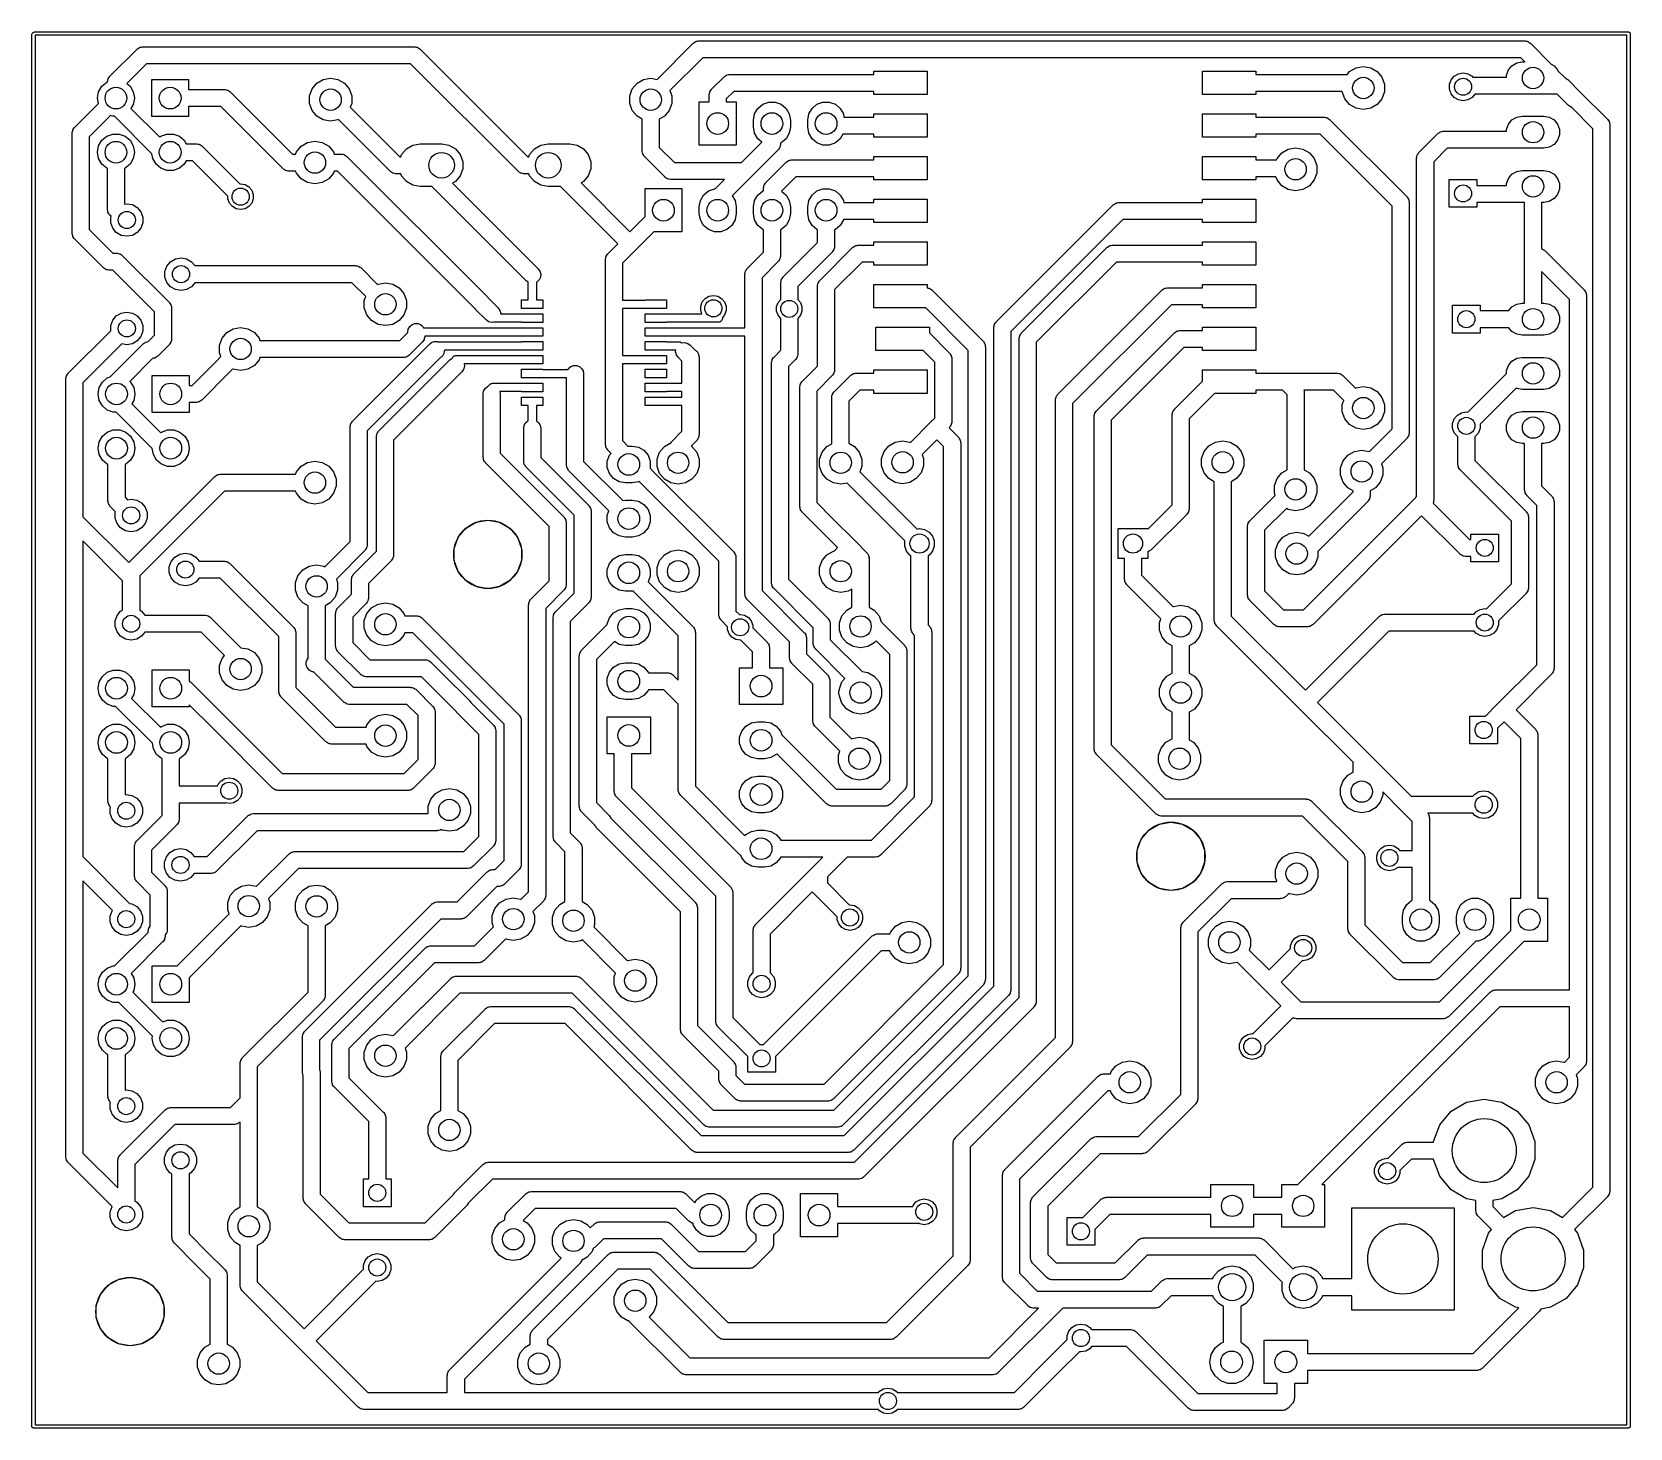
# Model space of a CAD drawing. Extents: x 39.6 to 114.5, y -93.8 to -28.4.
import ezdxf

# ---------------------------------------------------------------- set-up
doc = ezdxf.new("R2010")
doc.units = 0
doc.header["$MEASUREMENT"] = 0
doc.layers.add('BLACK', color=7, linetype='CONTINUOUS')

msp = doc.modelspace()

# ---------------------------------------------------------------- linework, layer by layer
at = {"layer": 'Black'}
for p, q in [((39.6252, -28.4734), (39.6297, -28.4477)), ((39.6297, -28.4477), (39.6427, -28.4252)), ((39.6427, -28.4252), (39.6627, -28.4084)), ((39.6627, -28.4084), (39.6872, -28.3995)), ((39.6872, -28.3995), (39.6952, -28.3995)), ((39.6952, -28.3995), (39.7028, -28.3905)), ((39.7028, -28.3905), (39.7253, -28.3775)), ((39.7253, -28.3775), (39.751, -28.373)), ((39.751, -28.373), (114.427, -28.373)), ((114.427, -28.373), (114.433, -28.3741)), ((114.433, -28.3741), (114.44, -28.3741)), ((114.44, -28.3741), (114.446, -28.3764)), ((114.446, -28.3764), (114.453, -28.3775)), ((114.453, -28.3775), (114.458, -28.3808)), ((114.458, -28.3808), (114.465, -28.383)), ((114.465, -28.383), (114.47, -28.3873)), ((114.47, -28.3873), (114.475, -28.3905)), ((114.475, -28.3905), (114.479, -28.3956)), ((114.479, -28.3956), (114.484, -28.3998)), ((114.484, -28.3998), (114.488, -28.4055)), ((114.488, -28.4055), (114.492, -28.4105)), ((114.492, -28.4105), (114.494, -28.4167)), ((114.494, -28.4167), (114.497, -28.4223)), ((114.497, -28.4223), (114.499, -28.4288)), ((114.499, -28.4288), (114.501, -28.435)), ((114.501, -28.435), (114.501, -28.4415)), ((114.501, -28.4415), (114.502, -28.448)), ((114.502, -28.448), (114.502, -93.726)), ((39.6252, -93.726), (39.6252, -28.4734)), ((39.7752, -28.523), (39.7752, -93.651)), ((114.352, -28.523), (39.7752, -28.523)), ((43.2782, -30.4512), (44.5482, -29.1812)), ((44.5482, -29.1812), (44.5626, -29.1711)), ((44.5626, -29.1711), (44.5739, -29.1576)), ((44.5739, -29.1576), (44.6191, -29.1315)), ((44.6191, -29.1315), (44.662, -29.1015)), ((44.662, -29.1015), (44.679, -29.0969)), ((44.679, -29.0969), (44.6942, -29.0881)), ((44.6942, -29.0881), (44.7457, -29.079)), ((44.7457, -29.079), (44.7961, -29.0655)), ((44.7961, -29.0655), (44.8137, -29.0671)), ((44.8137, -29.0671), (44.831, -29.064)), ((44.831, -29.064), (57.531, -29.064)), ((57.531, -29.064), (57.5483, -29.0671)), ((57.5483, -29.0671), (57.5659, -29.0655)), ((57.5659, -29.0655), (57.6163, -29.079)), ((57.6163, -29.079), (57.6678, -29.0881)), ((57.6678, -29.0881), (57.683, -29.0969)), ((57.683, -29.0969), (57.7, -29.1015)), ((57.7, -29.1015), (57.7429, -29.1315)), ((57.7429, -29.1315), (57.7881, -29.1576)), ((57.7881, -29.1576), (57.7994, -29.1711)), ((57.7994, -29.1711), (57.8138, -29.1812)), ((57.8138, -29.1812), (62.8529, -34.2202)), ((68.9147, -30.5956), (70.6086, -28.9018)), ((70.6086, -28.9018), (70.623, -28.8917)), ((70.623, -28.8917), (70.6343, -28.8782)), ((70.6343, -28.8782), (70.6795, -28.8521)), ((70.6795, -28.8521), (70.7224, -28.8221)), ((70.7224, -28.8221), (70.7394, -28.8175)), ((70.7394, -28.8175), (70.7546, -28.8087)), ((70.7546, -28.8087), (70.8061, -28.7996)), ((70.8061, -28.7996), (70.8565, -28.7861)), ((70.8565, -28.7861), (70.8741, -28.7877)), ((70.8741, -28.7877), (70.8914, -28.7846)), ((70.8914, -28.7846), (109.55, -28.7846)), ((109.55, -28.7846), (109.568, -28.7877)), ((109.568, -28.7877), (109.585, -28.7861)), ((109.585, -28.7861), (109.636, -28.7996)), ((109.636, -28.7996), (109.687, -28.8087)), ((109.687, -28.8087), (109.702, -28.8175)), ((109.702, -28.8175), (109.719, -28.8221)), ((109.719, -28.8221), (109.762, -28.8521)), ((109.762, -28.8521), (109.807, -28.8782)), ((109.807, -28.8782), (109.819, -28.8917)), ((109.819, -28.8917), (109.833, -28.9018)), ((109.833, -28.9018), (110.811, -29.8796)), ((114.352, -93.651), (114.352, -28.523)), ((44.9967, -29.864), (44.0735, -30.7871)), ((57.3653, -29.864), (44.9967, -29.864)), ((62.4044, -34.903), (57.3653, -29.864)), ((71.0571, -29.5846), (69.5172, -31.1245)), ((109.385, -29.5846), (71.0571, -29.5846)), ((108.97, -29.9558), (109.196, -29.8255)), ((109.196, -29.8255), (109.453, -29.7802)), ((109.58, -29.7802), (109.385, -29.5846)), ((109.453, -29.7802), (109.58, -29.7802)), ((110.811, -29.8796), (110.943, -29.9558)), ((43.1625, -30.6991), (43.176, -30.6487)), ((43.1632, -30.707), (43.1625, -30.6991)), ((43.176, -30.6487), (43.1851, -30.5972)), ((43.1851, -30.5972), (43.1939, -30.582)), ((43.1939, -30.582), (43.1985, -30.565)), ((43.1985, -30.565), (43.2285, -30.5221)), ((43.2285, -30.5221), (43.2546, -30.4769)), ((43.2546, -30.4769), (43.2681, -30.4656)), ((43.2681, -30.4656), (43.2782, -30.4512)), ((45.2374, -32.3342), (45.2374, -30.607)), ((45.2374, -30.607), (46.9646, -30.607)), ((46.9646, -30.607), (46.9646, -31.0706)), ((52.9745, -30.7782), (53.2762, -30.604)), ((53.2762, -30.604), (53.6194, -30.5435)), ((53.6194, -30.5435), (53.9626, -30.604)), ((53.9626, -30.604), (54.2643, -30.7782)), ((67.9745, -30.7782), (68.2762, -30.604)), ((68.2762, -30.604), (68.6194, -30.5435)), ((68.6194, -30.5435), (68.9147, -30.5956)), ((71.4722, -31.0608), (72.0564, -30.4766)), ((72.0564, -30.4766), (72.0708, -30.4665)), ((72.0708, -30.4665), (72.0821, -30.453)), ((72.0821, -30.453), (72.1273, -30.4268)), ((72.1273, -30.4268), (72.1702, -30.3969)), ((72.1702, -30.3969), (72.1872, -30.3923)), ((72.1872, -30.3923), (72.2024, -30.3835)), ((72.2024, -30.3835), (72.2539, -30.3744)), ((72.2539, -30.3744), (72.3043, -30.3609)), ((72.3043, -30.3609), (72.3219, -30.3625)), ((72.3219, -30.3625), (72.3392, -30.3594)), ((72.3392, -30.3594), (79.0714, -30.3594)), ((79.0714, -30.3594), (79.0714, -30.2094)), ((79.0714, -30.2094), (81.5714, -30.2094)), ((81.5714, -30.2094), (81.5714, -31.3094)), ((94.4714, -31.3094), (94.4714, -30.2094)), ((94.4714, -30.2094), (96.9714, -30.2094)), ((96.9714, -30.2094), (96.9714, -30.3594)), ((96.9714, -30.3594), (101.254, -30.3594)), ((101.254, -30.3594), (101.361, -30.2308)), ((101.361, -30.2308), (101.663, -30.0566)), ((101.663, -30.0566), (102.006, -29.9961)), ((102.006, -29.9961), (102.35, -30.0566)), ((102.35, -30.0566), (102.651, -30.2308)), ((102.651, -30.2308), (102.875, -30.4977)), ((102.875, -30.4977), (102.994, -30.8252)), ((106.037, -30.8277), (106.115, -30.6148)), ((106.115, -30.6148), (106.261, -30.4412)), ((106.261, -30.4412), (106.457, -30.3279)), ((106.457, -30.3279), (106.68, -30.2885)), ((106.68, -30.2885), (106.903, -30.3279)), ((106.903, -30.3279), (107.099, -30.4412)), ((107.099, -30.4412), (107.137, -30.4864)), ((107.137, -30.4864), (108.714, -30.4864)), ((108.714, -30.4005), (108.803, -30.1555)), ((108.714, -30.4864), (108.714, -30.4005)), ((108.803, -30.1555), (108.97, -29.9558)), ((110.943, -29.9558), (111.11, -30.1555)), ((111.11, -30.1555), (111.124, -30.1928)), ((111.124, -30.1928), (111.445, -30.5135)), ((111.445, -30.5135), (111.455, -30.5193)), ((111.455, -30.5193), (111.472, -30.5239)), ((111.472, -30.5239), (111.515, -30.5539)), ((111.515, -30.5539), (111.56, -30.58)), ((111.56, -30.58), (111.571, -30.5935)), ((111.571, -30.5935), (111.586, -30.6036)), ((111.586, -30.6036), (112.17, -31.1878)), ((42.6974, -31.4673), (42.7495, -31.1719)), ((42.7495, -31.1719), (42.8994, -30.9122)), ((42.8994, -30.9122), (43.1292, -30.7194)), ((43.1292, -30.7194), (43.1632, -30.707)), ((44.0735, -30.7871), (44.2226, -30.9122)), ((44.2226, -30.9122), (44.3725, -31.1719)), ((44.3725, -31.1719), (44.4246, -31.4673)), ((46.9646, -31.0706), (48.641, -31.0706)), ((48.641, -31.0706), (48.6583, -31.0737)), ((48.6583, -31.0737), (48.6759, -31.0721)), ((48.6759, -31.0721), (48.7263, -31.0856)), ((48.7263, -31.0856), (48.7778, -31.0947)), ((48.7778, -31.0947), (48.793, -31.1035)), ((48.793, -31.1035), (48.81, -31.1081)), ((48.81, -31.1081), (48.8529, -31.1381)), ((48.8529, -31.1381), (48.8981, -31.1642)), ((48.8981, -31.1642), (48.9094, -31.1777)), ((48.9094, -31.1777), (48.9238, -31.1878)), ((48.9238, -31.1878), (51.8293, -34.0932)), ((52.6313, -31.3726), (52.7505, -31.0451)), ((52.6313, -31.721), (52.6313, -31.3726)), ((52.7505, -31.0451), (52.9745, -30.7782)), ((54.2643, -30.7782), (54.4883, -31.0451)), ((54.4883, -31.0451), (54.6075, -31.3726)), ((54.6075, -31.3726), (54.6075, -31.721)), ((67.6313, -31.3726), (67.7505, -31.0451)), ((67.6313, -31.721), (67.6313, -31.3726)), ((67.7505, -31.0451), (67.9745, -30.7782)), ((69.5172, -31.1245), (69.6075, -31.3726)), ((69.6075, -31.3726), (69.6075, -31.721)), ((71.355, -31.3436), (71.3581, -31.3263)), ((71.355, -31.6484), (71.355, -31.3436)), ((71.3565, -31.3087), (71.37, -31.2583)), ((71.3581, -31.3263), (71.3565, -31.3087)), ((71.37, -31.2583), (71.3791, -31.2068)), ((71.3791, -31.2068), (71.3879, -31.1916)), ((71.3879, -31.1916), (71.3925, -31.1746)), ((71.3925, -31.1746), (71.4225, -31.1317)), ((71.4225, -31.1317), (71.4486, -31.0865)), ((71.4486, -31.0865), (71.4621, -31.0752)), ((71.4621, -31.0752), (71.4722, -31.0608)), ((72.5049, -31.1594), (72.155, -31.5093)), ((79.0714, -31.1594), (72.5049, -31.1594)), ((79.0714, -31.3094), (79.0714, -31.1594)), ((81.5714, -31.3094), (79.0714, -31.3094)), ((96.9714, -31.3094), (94.4714, -31.3094)), ((101.018, -31.1594), (96.9714, -31.1594)), ((96.9714, -31.1594), (96.9714, -31.3094)), ((101.018, -31.1736), (101.018, -31.1594)), ((101.138, -31.5011), (101.018, -31.1736)), ((102.994, -31.1736), (102.875, -31.5011)), ((102.994, -30.8252), (102.994, -31.1736)), ((106.037, -31.0543), (106.037, -30.8277)), ((106.115, -31.2672), (106.037, -31.0543)), ((106.261, -31.4408), (106.115, -31.2672)), ((106.457, -31.5541), (106.261, -31.4408)), ((107.099, -31.4408), (106.903, -31.5541)), ((107.229, -31.2864), (107.099, -31.4408)), ((109.931, -31.2864), (107.229, -31.2864)), ((111.086, -31.2864), (109.931, -31.2864)), ((111.604, -31.8042), (111.086, -31.2864)), ((112.17, -31.1878), (112.17, -31.1878)), ((112.17, -31.1878), (113.44, -32.4578)), ((41.6272, -32.8388), (42.7416, -31.7244)), ((42.6974, -31.4739), (42.6974, -31.4673)), ((42.7416, -31.7244), (42.6974, -31.4739)), ((44.3725, -31.7693), (44.2617, -31.9612)), ((44.2617, -31.9612), (45.6098, -33.3093)), ((44.4246, -31.4739), (44.3725, -31.7693)), ((44.4246, -31.4673), (44.4246, -31.4739)), ((48.4753, -31.8706), (46.9646, -31.8706)), ((46.9646, -31.8706), (46.9646, -32.3342)), ((51.3808, -34.776), (48.4753, -31.8706)), ((52.7505, -32.0485), (52.6313, -31.721)), ((52.9745, -32.3154), (52.7505, -32.0485)), ((54.6075, -31.721), (54.5412, -31.903)), ((54.5412, -31.903), (56.8585, -34.2202)), ((67.7505, -32.0485), (67.6313, -31.721)), ((67.9745, -32.3154), (67.7505, -32.0485)), ((69.4883, -32.0485), (69.2643, -32.3154)), ((69.6075, -31.721), (69.4883, -32.0485)), ((70.8914, -33.6804), (70.8914, -31.6484)), ((70.8914, -31.6484), (71.355, -31.6484)), ((72.155, -31.5093), (72.155, -31.6484)), ((72.155, -31.6484), (72.6186, -31.6484)), ((72.6186, -31.6484), (72.6186, -33.6804)), ((73.4835, -32.2127), (73.6334, -31.953)), ((73.6334, -31.953), (73.8632, -31.7602)), ((73.8632, -31.7602), (74.145, -31.6576)), ((74.145, -31.6576), (74.445, -31.6576)), ((74.445, -31.6576), (74.7268, -31.7602)), ((74.7268, -31.7602), (74.9566, -31.953)), ((74.9566, -31.953), (75.1065, -32.2127)), ((76.0235, -32.2127), (76.1734, -31.953)), ((76.1734, -31.953), (76.4032, -31.7602)), ((76.4032, -31.7602), (76.685, -31.6576)), ((76.685, -31.6576), (76.985, -31.6576)), ((76.985, -31.6576), (77.2668, -31.7602)), ((77.2668, -31.7602), (77.4966, -31.953)), ((77.4966, -31.953), (77.6465, -32.2127)), ((101.361, -31.768), (101.138, -31.5011)), ((101.663, -31.9422), (101.361, -31.768)), ((102.006, -32.0027), (101.663, -31.9422)), ((102.35, -31.9422), (102.006, -32.0027)), ((102.651, -31.768), (102.35, -31.9422)), ((102.875, -31.5011), (102.651, -31.768)), ((106.68, -31.5935), (106.457, -31.5541)), ((106.903, -31.5541), (106.68, -31.5935)), ((111.647, -31.8342), (111.604, -31.8042)), ((111.687, -31.8678), (111.647, -31.8342)), ((111.704, -31.8738), (111.687, -31.8678)), ((111.718, -31.8839), (111.704, -31.8738)), ((111.741, -31.89), (111.718, -31.8839)), ((112.757, -32.9063), (111.741, -31.89)), ((41.5475, -32.9526), (41.5775, -32.9097)), ((41.5775, -32.9097), (41.6036, -32.8645)), ((41.6036, -32.8645), (41.6171, -32.8532)), ((41.6171, -32.8532), (41.6272, -32.8388)), ((43.3098, -32.2875), (42.31, -33.2873)), ((43.411, -32.3244), (43.3098, -32.2875)), ((43.4935, -32.3244), (43.411, -32.3244)), ((45.249, -34.0799), (43.4935, -32.3244)), ((46.9646, -32.3342), (45.2374, -32.3342)), ((53.2762, -32.4896), (52.9745, -32.3154)), ((53.6194, -32.5501), (53.2762, -32.4896)), ((53.9626, -32.4896), (53.6194, -32.5501)), ((53.9841, -32.4772), (53.9626, -32.4896)), ((56.41, -34.903), (53.9841, -32.4772)), ((68.2194, -32.4568), (67.9745, -32.3154)), ((68.2194, -33.9484), (68.2194, -32.4568)), ((69.2643, -32.3154), (69.0194, -32.4568)), ((69.0194, -32.4568), (69.0194, -33.7827)), ((73.4314, -32.5081), (73.4835, -32.2127)), ((73.4314, -32.8207), (73.4314, -32.5081)), ((73.4835, -33.1161), (73.4314, -32.8207)), ((75.1065, -32.2127), (75.1586, -32.5081)), ((75.1586, -32.8207), (75.1065, -33.1161)), ((75.1586, -32.5081), (75.1586, -32.8207)), ((75.9714, -32.5081), (76.0235, -32.2127)), ((75.9714, -32.8207), (75.9714, -32.5081)), ((76.0235, -33.1161), (75.9714, -32.8207)), ((77.6465, -32.2127), (77.6724, -32.3594)), ((77.6724, -32.3594), (79.0714, -32.3594)), ((79.0714, -32.3594), (79.0714, -32.2094)), ((79.0714, -32.2094), (81.5714, -32.2094)), ((81.5714, -32.2094), (81.5714, -33.3094)), ((94.4714, -33.3094), (94.4714, -32.2094)), ((94.4714, -32.2094), (96.9714, -32.2094)), ((96.9714, -32.2094), (96.9714, -32.3594)), ((96.9714, -32.3594), (100.146, -32.3594)), ((100.146, -32.3594), (100.163, -32.3625)), ((100.163, -32.3625), (100.18, -32.3609)), ((100.18, -32.3609), (100.231, -32.3744)), ((100.231, -32.3744), (100.282, -32.3835)), ((100.282, -32.3835), (100.298, -32.3923)), ((100.298, -32.3923), (100.315, -32.3969)), ((100.315, -32.3969), (100.357, -32.4269)), ((100.357, -32.4269), (100.403, -32.453)), ((100.403, -32.453), (100.414, -32.4665)), ((100.414, -32.4665), (100.428, -32.4766)), ((100.428, -32.4766), (104.042, -36.09)), ((108.714, -32.9405), (108.803, -32.6955)), ((108.714, -33.0264), (108.714, -32.9405)), ((108.803, -32.6955), (108.97, -32.4958)), ((108.97, -32.4958), (109.196, -32.3655)), ((109.196, -32.3655), (109.453, -32.3202)), ((109.453, -32.3202), (110.46, -32.3202)), ((110.46, -32.3202), (110.717, -32.3655)), ((110.717, -32.3655), (110.943, -32.4958)), ((110.943, -32.4958), (111.11, -32.6955)), ((111.11, -32.6955), (111.2, -32.9405)), ((111.2, -32.9405), (111.2, -33.2011)), ((112.757, -82.5113), (112.757, -32.9063)), ((113.44, -32.4578), (113.45, -32.4722)), ((113.45, -32.4722), (113.463, -32.4835)), ((113.463, -32.4835), (113.49, -32.5287)), ((113.49, -32.5287), (113.52, -32.5716)), ((113.52, -32.5716), (113.524, -32.5886)), ((113.524, -32.5886), (113.533, -32.6038)), ((113.533, -32.6038), (113.542, -32.6553)), ((113.542, -32.6553), (113.555, -32.7057)), ((113.555, -32.7057), (113.554, -32.7233)), ((113.554, -32.7233), (113.557, -32.7406)), ((113.557, -32.7406), (113.557, -82.677)), ((41.51, -33.1216), (41.5131, -33.1043)), ((41.51, -37.7952), (41.51, -33.1216)), ((41.5115, -33.0867), (41.525, -33.0363)), ((41.5131, -33.1043), (41.5115, -33.0867)), ((41.525, -33.0363), (41.5341, -32.9848)), ((41.5341, -32.9848), (41.5429, -32.9696)), ((41.5429, -32.9696), (41.5475, -32.9526)), ((42.31, -33.2873), (42.31, -37.6295)), ((42.7495, -33.7119), (42.8994, -33.4522)), ((42.8994, -33.4522), (43.1292, -33.2594)), ((43.1292, -33.2594), (43.411, -33.1568)), ((43.411, -33.1568), (43.711, -33.1568)), ((43.711, -33.1568), (43.9928, -33.2594)), ((43.9928, -33.2594), (44.2226, -33.4522)), ((44.2226, -33.4522), (44.3725, -33.7119)), ((45.6098, -33.3093), (45.6692, -33.2594)), ((45.6692, -33.2594), (45.951, -33.1568)), ((45.951, -33.1568), (46.251, -33.1568)), ((46.251, -33.1568), (46.5328, -33.2594)), ((46.5328, -33.2594), (46.7626, -33.4522)), ((46.7626, -33.4522), (46.854, -33.6106)), ((46.854, -33.6106), (47.3202, -33.6106)), ((47.3202, -33.6106), (47.3375, -33.6137)), ((47.3375, -33.6137), (47.3551, -33.6121)), ((47.3551, -33.6121), (47.4055, -33.6256)), ((47.4055, -33.6256), (47.457, -33.6347)), ((47.457, -33.6347), (47.4722, -33.6435)), ((47.4722, -33.6435), (47.4892, -33.6481)), ((47.4892, -33.6481), (47.5321, -33.6781)), ((47.5321, -33.6781), (47.5773, -33.7042)), ((52.2379, -33.7246), (52.5396, -33.5504)), ((52.5396, -33.5504), (52.8828, -33.4899)), ((52.8828, -33.4899), (53.226, -33.5504)), ((53.226, -33.5504), (53.5277, -33.7246)), ((57.1673, -33.8545), (57.4679, -33.681)), ((57.4679, -33.681), (57.8098, -33.6207)), ((57.8098, -33.6207), (58.822, -33.6207)), ((58.822, -33.6207), (59.1638, -33.681)), ((59.1638, -33.681), (59.4644, -33.8545)), ((63.1668, -33.8545), (63.4674, -33.681)), ((63.4674, -33.681), (63.8092, -33.6207)), ((63.8092, -33.6207), (64.8214, -33.6207)), ((64.8214, -33.6207), (65.1633, -33.681)), ((65.1633, -33.681), (65.4639, -33.8545)), ((72.6186, -33.6804), (70.8914, -33.6804)), ((72.872, -34.4869), (73.8236, -33.5353)), ((73.6334, -33.3758), (73.4835, -33.1161)), ((73.8236, -33.5353), (73.6334, -33.3758)), ((74.6935, -33.6645), (74.68, -33.7149)), ((74.695, -33.6296), (74.6919, -33.6469)), ((74.6919, -33.6469), (74.6935, -33.6645)), ((74.7268, -33.5686), (74.695, -33.5802)), ((74.695, -33.5802), (74.695, -33.6296)), ((74.9566, -33.3758), (74.7268, -33.5686)), ((75.1065, -33.1161), (74.9566, -33.3758)), ((76.1734, -33.3758), (76.0235, -33.1161)), ((76.4032, -33.5686), (76.1734, -33.3758)), ((76.685, -33.6712), (76.4032, -33.5686)), ((76.985, -33.6712), (76.685, -33.6712)), ((77.2668, -33.5686), (76.985, -33.6712)), ((77.4966, -33.3758), (77.2668, -33.5686)), ((77.6215, -33.1594), (77.4966, -33.3758)), ((79.0714, -33.1594), (77.6215, -33.1594)), ((79.0714, -33.3094), (79.0714, -33.1594)), ((81.5714, -33.3094), (79.0714, -33.3094)), ((96.9714, -33.3094), (94.4714, -33.3094)), ((99.9799, -33.1594), (96.9714, -33.1594)), ((96.9714, -33.1594), (96.9714, -33.3094)), ((103.359, -36.5385), (99.9799, -33.1594)), ((104.619, -34.0072), (105.483, -33.1436)), ((105.483, -33.1436), (105.497, -33.1335)), ((105.497, -33.1335), (105.508, -33.12)), ((105.508, -33.12), (105.554, -33.0939)), ((105.554, -33.0939), (105.597, -33.0639)), ((105.597, -33.0639), (105.614, -33.0593)), ((105.614, -33.0593), (105.629, -33.0505)), ((105.629, -33.0505), (105.68, -33.0414)), ((105.68, -33.0414), (105.731, -33.0279)), ((105.731, -33.0279), (105.748, -33.0295)), ((105.748, -33.0295), (105.766, -33.0264)), ((105.766, -33.0264), (108.714, -33.0264)), ((110.943, -33.6458), (110.717, -33.7761)), ((111.11, -33.4461), (110.943, -33.6458)), ((111.2, -33.2011), (111.11, -33.4461)), ((42.6974, -34.0073), (42.7495, -33.7119)), ((42.6974, -34.0139), (42.6974, -34.0073)), ((42.7495, -34.3093), (42.6974, -34.0139)), ((42.8994, -34.569), (42.7495, -34.3093)), ((44.3725, -34.3093), (44.2226, -34.569)), ((44.3725, -33.7119), (44.4246, -34.0073)), ((44.4246, -34.0139), (44.3725, -34.3093)), ((44.4246, -34.0073), (44.4246, -34.0139)), ((45.2895, -34.3093), (45.249, -34.0799)), ((45.4394, -34.569), (45.2895, -34.3093)), ((46.854, -34.4106), (46.7626, -34.569)), ((47.1545, -34.4106), (46.854, -34.4106)), ((48.8099, -36.0659), (47.1545, -34.4106)), ((47.5773, -33.7042), (47.5886, -33.7177)), ((47.5886, -33.7177), (47.603, -33.7278)), ((47.603, -33.7278), (49.3719, -35.4966)), ((51.8293, -34.0932), (51.9769, -34.0932)), ((51.9769, -34.0932), (52.0139, -33.9915)), ((52.0139, -33.9915), (52.2379, -33.7246)), ((53.5277, -33.7246), (53.7517, -33.9915)), ((53.7517, -33.9915), (53.7887, -34.0932)), ((53.7887, -34.0932), (54.102, -34.0932)), ((54.102, -34.0932), (54.1193, -34.0963)), ((54.1193, -34.0963), (54.1369, -34.0947)), ((54.1369, -34.0947), (54.1873, -34.1082)), ((54.1873, -34.1082), (54.2388, -34.1173)), ((54.2388, -34.1173), (54.254, -34.1261)), ((54.254, -34.1261), (54.271, -34.1307)), ((54.271, -34.1307), (54.3139, -34.1607)), ((54.3139, -34.1607), (54.3591, -34.1868)), ((54.3591, -34.1868), (54.3704, -34.2003)), ((54.3704, -34.2003), (54.3848, -34.2104)), ((54.3848, -34.2104), (60.9634, -40.789)), ((56.8585, -34.2202), (56.9079, -34.2202)), ((56.9079, -34.2202), (56.9442, -34.1205)), ((56.9442, -34.1205), (57.1673, -33.8545)), ((59.4644, -33.8545), (59.6876, -34.1205)), ((59.6876, -34.1205), (59.8063, -34.4466)), ((62.8529, -34.2202), (62.9073, -34.2202)), ((62.9073, -34.2202), (62.9436, -34.1205)), ((62.9436, -34.1205), (63.1668, -33.8545)), ((65.4639, -33.8545), (65.687, -34.1205)), ((65.687, -34.1205), (65.8058, -34.4466)), ((68.2225, -33.9657), (68.2194, -33.9484)), ((68.2209, -33.9833), (68.2225, -33.9657)), ((68.2344, -34.0337), (68.2209, -33.9833)), ((68.2435, -34.0852), (68.2344, -34.0337)), ((68.2523, -34.1004), (68.2435, -34.0852)), ((68.2569, -34.1174), (68.2523, -34.1004)), ((68.2869, -34.1603), (68.2569, -34.1174)), ((68.313, -34.2055), (68.2869, -34.1603)), ((68.3265, -34.2168), (68.313, -34.2055)), ((68.3366, -34.2312), (68.3265, -34.2168)), ((69.2751, -35.1697), (68.3366, -34.2312)), ((69.0194, -33.7827), (69.7236, -34.4869)), ((74.5778, -33.9124), (73.3205, -35.1697)), ((74.5879, -33.898), (74.5778, -33.9124)), ((74.6014, -33.8867), (74.5879, -33.898)), ((74.6275, -33.8415), (74.6014, -33.8867)), ((74.6575, -33.7986), (74.6275, -33.8415)), ((74.6621, -33.7816), (74.6575, -33.7986)), ((74.6709, -33.7664), (74.6621, -33.7816)), ((74.68, -33.7149), (74.6709, -33.7664)), ((74.9909, -34.453), (75.0361, -34.4269)), ((75.0361, -34.4269), (75.079, -34.3969)), ((75.079, -34.3969), (75.096, -34.3923)), ((75.096, -34.3923), (75.1112, -34.3835)), ((75.1112, -34.3835), (75.1627, -34.3744)), ((75.1627, -34.3744), (75.2131, -34.3609)), ((75.2131, -34.3609), (75.2307, -34.3625)), ((75.2307, -34.3625), (75.248, -34.3594)), ((75.248, -34.3594), (79.0714, -34.3594)), ((79.0714, -34.3594), (79.0714, -34.2094)), ((79.0714, -34.2094), (81.5714, -34.2094)), ((81.5714, -34.2094), (81.5714, -35.3094)), ((94.4714, -35.3094), (94.4714, -34.2094)), ((94.4714, -34.2094), (96.9714, -34.2094)), ((96.9714, -34.2094), (96.9714, -34.3594)), ((96.9714, -34.3594), (97.9437, -34.3594)), ((97.9437, -34.3594), (97.9625, -34.3077)), ((97.9625, -34.3077), (98.1865, -34.0408)), ((98.1865, -34.0408), (98.4882, -33.8666)), ((98.4882, -33.8666), (98.8314, -33.8061)), ((98.8314, -33.8061), (99.1746, -33.8666)), ((99.1746, -33.8666), (99.4763, -34.0408)), ((99.4763, -34.0408), (99.7003, -34.3077)), ((99.7003, -34.3077), (99.8195, -34.6352)), ((104.502, -34.29), (104.505, -34.2727)), ((104.502, -50.1517), (104.502, -34.29)), ((104.504, -34.2551), (104.517, -34.2047)), ((104.505, -34.2727), (104.504, -34.2551)), ((104.517, -34.2047), (104.526, -34.1532)), ((104.526, -34.1532), (104.535, -34.138)), ((104.535, -34.138), (104.539, -34.121)), ((104.539, -34.121), (104.569, -34.0781)), ((104.569, -34.0781), (104.596, -34.0329)), ((104.596, -34.0329), (104.609, -34.0216)), ((104.609, -34.0216), (104.619, -34.0072)), ((105.931, -33.8264), (105.302, -34.4557)), ((109.931, -33.8264), (105.931, -33.8264)), ((109.96, -33.8214), (109.931, -33.8264)), ((110.46, -33.8214), (109.96, -33.8214)), ((110.717, -33.7761), (110.46, -33.8214)), ((43.1292, -34.7618), (42.8994, -34.569)), ((43.161, -34.7734), (43.1292, -34.7618)), ((43.161, -36.6776), (43.161, -34.7734)), ((43.9928, -34.7618), (43.961, -34.7734)), ((43.961, -34.7734), (43.961, -36.4397)), ((44.2226, -34.569), (43.9928, -34.7618)), ((45.6692, -34.7618), (45.4394, -34.569)), ((45.951, -34.8644), (45.6692, -34.7618)), ((46.251, -34.8644), (45.951, -34.8644)), ((46.5328, -34.7618), (46.251, -34.8644)), ((46.7626, -34.569), (46.5328, -34.7618)), ((51.3952, -34.7861), (51.3808, -34.776)), ((51.4065, -34.7996), (51.3952, -34.7861)), ((51.4517, -34.8257), (51.4065, -34.7996)), ((51.4946, -34.8557), (51.4517, -34.8257)), ((51.5116, -34.8603), (51.4946, -34.8557)), ((51.5268, -34.8691), (51.5116, -34.8603)), ((51.5783, -34.8782), (51.5268, -34.8691)), ((51.6287, -34.8917), (51.5783, -34.8782)), ((51.6463, -34.8901), (51.6287, -34.8917)), ((51.6636, -34.8932), (51.6463, -34.8901)), ((51.9769, -34.8932), (51.6636, -34.8932)), ((52.0139, -34.9949), (51.9769, -34.8932)), ((52.2379, -35.2618), (52.0139, -34.9949)), ((53.7517, -34.9949), (53.5277, -35.2618)), ((53.7887, -34.8932), (53.7517, -34.9949)), ((53.9363, -34.8932), (53.7887, -34.8932)), ((60.3978, -41.3546), (53.9363, -34.8932)), ((56.4244, -34.9131), (56.41, -34.903)), ((56.4357, -34.9266), (56.4244, -34.9131)), ((56.4809, -34.9527), (56.4357, -34.9266)), ((56.5238, -34.9827), (56.4809, -34.9527)), ((56.5408, -34.9873), (56.5238, -34.9827)), ((56.556, -34.9961), (56.5408, -34.9873)), ((56.6075, -35.0052), (56.556, -34.9961)), ((56.6579, -35.0187), (56.6075, -35.0052)), ((56.6755, -35.0171), (56.6579, -35.0187)), ((56.6928, -35.0202), (56.6755, -35.0171)), ((56.9079, -35.0202), (56.6928, -35.0202)), ((56.9442, -35.1199), (56.9079, -35.0202)), ((57.1673, -35.3859), (56.9442, -35.1199)), ((59.6876, -35.1199), (59.4644, -35.3859)), ((59.8063, -34.7938), (59.6876, -35.1199)), ((59.8063, -34.4466), (59.8063, -34.7938)), ((62.4188, -34.9131), (62.4044, -34.903)), ((62.4301, -34.9266), (62.4188, -34.9131)), ((62.4753, -34.9527), (62.4301, -34.9266)), ((62.5182, -34.9827), (62.4753, -34.9527)), ((62.5352, -34.9873), (62.5182, -34.9827)), ((62.5504, -34.9961), (62.5352, -34.9873)), ((62.6019, -35.0052), (62.5504, -34.9961)), ((62.6523, -35.0187), (62.6019, -35.0052)), ((62.6699, -35.0171), (62.6523, -35.0187)), ((62.6872, -35.0202), (62.6699, -35.0171)), ((62.9073, -35.0202), (62.6872, -35.0202)), ((62.9436, -35.1199), (62.9073, -35.0202)), ((63.1668, -35.3859), (62.9436, -35.1199)), ((65.687, -35.1199), (65.4639, -35.3859)), ((65.8058, -34.7938), (65.687, -35.1199)), ((65.8058, -34.4466), (65.8058, -34.7938)), ((69.2895, -35.1798), (69.2751, -35.1697)), ((69.3008, -35.1933), (69.2895, -35.1798)), ((69.7236, -34.4869), (72.872, -34.4869)), ((73.3205, -35.1697), (72.4373, -36.053)), ((73.3205, -35.1697), (73.3205, -35.1697)), ((74.0122, -35.4296), (74.9652, -34.4766)), ((75.4137, -35.1594), (74.7388, -35.8343)), ((74.9652, -34.4766), (74.9796, -34.4665)), ((74.9796, -34.4665), (74.9909, -34.453)), ((79.0714, -35.1594), (75.4137, -35.1594)), ((79.0714, -35.3094), (79.0714, -35.1594)), ((97.9073, -35.1594), (96.9714, -35.1594)), ((96.9714, -35.1594), (96.9714, -35.3094)), ((97.9625, -35.3111), (97.9073, -35.1594)), ((99.8195, -34.9836), (99.7003, -35.3111)), ((99.8195, -34.6352), (99.8195, -34.9836)), ((105.302, -34.4557), (105.302, -50.3174)), ((108.803, -35.2355), (108.97, -35.0358)), ((108.97, -35.0358), (109.196, -34.9055)), ((109.196, -34.9055), (109.453, -34.8602)), ((109.453, -34.8602), (110.46, -34.8602)), ((110.46, -34.8602), (110.717, -34.9055)), ((110.717, -34.9055), (110.943, -35.0358)), ((110.943, -35.0358), (111.11, -35.2355)), ((49.3719, -35.4966), (49.403, -35.4911)), ((49.403, -35.4911), (49.609, -35.5274)), ((49.609, -35.5274), (49.7901, -35.632)), ((49.7901, -35.632), (49.9246, -35.7923)), ((49.9246, -35.7923), (49.9961, -35.9888)), ((52.5396, -35.436), (52.2379, -35.2618)), ((52.8828, -35.4965), (52.5396, -35.436)), ((53.226, -35.436), (52.8828, -35.4965)), ((53.5277, -35.2618), (53.226, -35.436)), ((57.4679, -35.5594), (57.1673, -35.3859)), ((57.8098, -35.6197), (57.4679, -35.5594)), ((58.3624, -35.6197), (57.8098, -35.6197)), ((62.781, -40.0382), (58.3624, -35.6197)), ((59.4644, -35.3859), (59.3348, -35.4607)), ((59.3348, -35.4607), (63.3466, -39.4726)), ((63.4674, -35.5594), (63.1668, -35.3859)), ((63.8092, -35.6197), (63.4674, -35.5594)), ((64.391, -35.6197), (63.8092, -35.6197)), ((67.0745, -38.3032), (64.391, -35.6197)), ((65.4639, -35.3859), (65.3527, -35.45)), ((65.3527, -35.45), (67.6402, -37.7375)), ((68.3514, -37.0263), (68.3514, -35.7124)), ((68.3514, -35.7124), (70.0786, -35.7124)), ((69.346, -35.2194), (69.3008, -35.1933)), ((69.3889, -35.2494), (69.346, -35.2194)), ((69.4059, -35.254), (69.3889, -35.2494)), ((69.4211, -35.2628), (69.4059, -35.254)), ((69.4726, -35.2719), (69.4211, -35.2628)), ((69.523, -35.2854), (69.4726, -35.2719)), ((69.5406, -35.2838), (69.523, -35.2854)), ((69.5579, -35.2869), (69.5406, -35.2838)), ((72.072, -35.2869), (69.5579, -35.2869)), ((70.0786, -35.7124), (70.0786, -37.7444)), ((71.0934, -36.017), (71.3232, -35.8242)), ((71.3232, -35.8242), (71.605, -35.7216)), ((71.605, -35.7216), (71.6373, -35.7216)), ((71.6373, -35.7216), (72.072, -35.2869)), ((73.6334, -36.017), (73.8632, -35.8242)), ((73.8632, -35.8242), (73.895, -35.8126)), ((73.895, -35.7124), (73.8981, -35.6951)), ((73.895, -35.8126), (73.895, -35.7124)), ((73.8965, -35.6775), (73.91, -35.6271)), ((73.8981, -35.6951), (73.8965, -35.6775)), ((73.91, -35.6271), (73.9191, -35.5756)), ((73.9191, -35.5756), (73.9279, -35.5604)), ((73.9279, -35.5604), (73.9325, -35.5434)), ((73.9325, -35.5434), (73.9625, -35.5005)), ((73.9625, -35.5005), (73.9886, -35.4553)), ((73.9886, -35.4553), (74.0021, -35.444)), ((74.0021, -35.444), (74.0122, -35.4296)), ((74.7388, -35.8343), (74.9566, -36.017)), ((76.1734, -36.017), (76.4032, -35.8242)), ((76.4032, -35.8242), (76.685, -35.7216)), ((76.685, -35.7216), (76.985, -35.7216)), ((76.985, -35.7216), (77.2668, -35.8242)), ((77.2668, -35.8242), (77.4966, -36.017)), ((81.5714, -35.3094), (79.0714, -35.3094)), ((96.9714, -35.3094), (94.4714, -35.3094)), ((98.1865, -35.578), (97.9625, -35.3111)), ((98.4882, -35.7522), (98.1865, -35.578)), ((98.8314, -35.8127), (98.4882, -35.7522)), ((99.1746, -35.7522), (98.8314, -35.8127)), ((99.4763, -35.578), (99.1746, -35.7522)), ((99.7003, -35.3111), (99.4763, -35.578)), ((106.03, -36.591), (106.03, -35.291)), ((106.03, -35.291), (107.33, -35.291)), ((107.33, -35.291), (107.33, -35.5664)), ((107.33, -35.5664), (108.714, -35.5664)), ((108.714, -35.4805), (108.803, -35.2355)), ((108.714, -35.5664), (108.714, -35.4805)), ((111.11, -35.2355), (111.2, -35.4805)), ((111.2, -35.7411), (111.11, -35.9861)), ((111.2, -35.4805), (111.2, -35.7411)), ((43.1641, -36.6949), (43.161, -36.6776)), ((43.961, -36.4397), (44.069, -36.4207)), ((44.069, -36.4207), (44.3306, -36.4668)), ((44.3306, -36.4668), (44.5607, -36.5996)), ((44.5607, -36.5996), (44.7314, -36.8031)), ((48.8099, -36.198), (48.8099, -36.0659)), ((48.8814, -36.3945), (48.8099, -36.198)), ((49.0159, -36.5548), (48.8814, -36.3945)), ((49.197, -36.6594), (49.0159, -36.5548)), ((49.403, -36.6957), (49.197, -36.6594)), ((49.609, -36.6594), (49.403, -36.6957)), ((49.7901, -36.5548), (49.609, -36.6594)), ((49.9246, -36.3945), (49.7901, -36.5548)), ((49.9961, -36.198), (49.9246, -36.3945)), ((49.9961, -35.9888), (49.9961, -36.198)), ((70.8914, -36.5721), (70.9435, -36.2767)), ((70.8914, -36.8847), (70.8914, -36.5721)), ((70.9435, -36.2767), (71.0934, -36.017)), ((72.4373, -36.053), (72.5665, -36.2767)), ((72.5665, -36.2767), (72.6186, -36.5721)), ((72.6186, -36.5721), (72.6186, -36.8847)), ((73.4314, -36.5721), (73.4835, -36.2767)), ((73.4314, -36.8847), (73.4314, -36.5721)), ((73.4835, -36.2767), (73.6334, -36.017)), ((74.9566, -36.017), (75.1065, -36.2767)), ((75.1065, -36.2767), (75.1586, -36.5721)), ((75.1586, -36.5721), (75.1586, -36.8847)), ((75.9714, -36.5721), (76.0235, -36.2767)), ((75.9714, -36.8847), (75.9714, -36.5721)), ((76.0235, -36.2767), (76.1734, -36.017)), ((77.4966, -36.017), (77.6465, -36.2767)), ((77.6465, -36.2767), (77.6611, -36.3594)), ((77.6611, -36.3594), (79.0714, -36.3594)), ((79.0714, -36.3594), (79.0714, -36.2094)), ((79.0714, -36.2094), (81.5714, -36.2094)), ((81.5714, -36.2094), (81.5714, -37.3094)), ((84.8072, -41.9574), (90.288, -36.4766)), ((90.288, -36.4766), (90.3024, -36.4665)), ((90.3024, -36.4665), (90.3137, -36.453)), ((90.3137, -36.453), (90.3589, -36.4269)), ((90.3589, -36.4269), (90.4018, -36.3969)), ((90.4018, -36.3969), (90.4188, -36.3923)), ((90.4188, -36.3923), (90.434, -36.3835)), ((90.434, -36.3835), (90.4855, -36.3744)), ((90.4855, -36.3744), (90.5359, -36.3609)), ((90.5359, -36.3609), (90.5535, -36.3625)), ((90.5535, -36.3625), (90.5708, -36.3594)), ((90.5708, -36.3594), (94.4714, -36.3594)), ((94.4714, -36.3594), (94.4714, -36.2094)), ((94.4714, -36.2094), (96.9714, -36.2094)), ((96.9714, -36.2094), (96.9714, -37.3094)), ((103.359, -46.9767), (103.359, -36.5385)), ((104.042, -36.09), (104.052, -36.1044)), ((104.052, -36.1044), (104.065, -36.1157)), ((104.065, -36.1157), (104.092, -36.1609)), ((104.092, -36.1609), (104.122, -36.2038)), ((104.122, -36.2038), (104.126, -36.2208)), ((104.126, -36.2208), (104.135, -36.236)), ((104.135, -36.236), (104.144, -36.2875)), ((104.144, -36.2875), (104.157, -36.3379)), ((104.157, -36.3379), (104.156, -36.3555)), ((104.156, -36.3555), (104.159, -36.3728)), ((104.159, -36.3728), (104.159, -47.1424)), ((107.33, -36.591), (106.03, -36.591)), ((109.557, -36.3664), (107.33, -36.3664)), ((107.33, -36.3664), (107.33, -36.591)), ((109.557, -38.2524), (109.557, -36.3664)), ((110.46, -36.3614), (110.357, -36.3614)), ((110.357, -36.3614), (110.357, -38.2524)), ((110.717, -36.3161), (110.46, -36.3614)), ((110.943, -36.1858), (110.717, -36.3161)), ((111.11, -35.9861), (110.943, -36.1858)), ((43.1625, -36.7125), (43.1641, -36.6949)), ((43.176, -36.7629), (43.1625, -36.7125)), ((43.1851, -36.8144), (43.176, -36.7629)), ((43.1939, -36.8296), (43.1851, -36.8144)), ((43.1985, -36.8466), (43.1939, -36.8296)), ((43.2285, -36.8895), (43.1985, -36.8466)), ((43.2546, -36.9347), (43.2285, -36.8895)), ((43.2681, -36.946), (43.2546, -36.9347)), ((43.2782, -36.9604), (43.2681, -36.946)), ((43.3303, -37.0126), (43.2782, -36.9604)), ((43.3157, -37.0528), (43.3303, -37.0126)), ((43.3157, -37.3184), (43.3157, -37.0528)), ((43.4066, -37.5681), (43.3157, -37.3184)), ((44.7314, -36.8031), (44.8223, -37.0528)), ((44.8223, -37.3184), (44.7314, -37.5681)), ((44.8223, -37.0528), (44.8223, -37.3184)), ((67.6402, -37.7375), (68.3514, -37.0263)), ((70.9435, -37.1801), (70.8914, -36.8847)), ((71.0934, -37.4398), (70.9435, -37.1801)), ((72.5665, -37.1801), (72.4166, -37.4398)), ((72.6186, -36.8847), (72.5665, -37.1801)), ((73.4835, -37.1801), (73.4314, -36.8847)), ((73.6334, -37.4398), (73.4835, -37.1801)), ((75.1065, -37.1801), (74.9566, -37.4398)), ((75.1586, -36.8847), (75.1065, -37.1801)), ((76.0235, -37.1801), (75.9714, -36.8847)), ((76.1734, -37.4398), (76.0235, -37.1801)), ((77.6465, -37.1801), (77.4966, -37.4398)), ((77.6502, -37.1594), (77.6465, -37.1801)), ((79.0714, -37.1594), (77.6502, -37.1594)), ((79.0714, -37.3094), (79.0714, -37.1594)), ((81.5714, -37.3094), (79.0714, -37.3094)), ((90.7365, -37.1594), (85.49, -42.4059)), ((94.4714, -37.1594), (90.7365, -37.1594)), ((94.4714, -37.3094), (94.4714, -37.1594)), ((96.9714, -37.3094), (94.4714, -37.3094)), ((41.5131, -37.8125), (41.51, -37.7952)), ((41.5115, -37.8301), (41.5131, -37.8125)), ((41.525, -37.8805), (41.5115, -37.8301)), ((41.5341, -37.932), (41.525, -37.8805)), ((41.5429, -37.9472), (41.5341, -37.932)), ((41.5475, -37.9642), (41.5429, -37.9472)), ((41.5775, -38.0071), (41.5475, -37.9642)), ((41.6036, -38.0523), (41.5775, -38.0071)), ((41.6171, -38.0636), (41.6036, -38.0523)), ((41.6272, -38.078), (41.6171, -38.0636)), ((42.9734, -39.4242), (41.6272, -38.078)), ((42.31, -37.6295), (43.4219, -38.7414)), ((43.5773, -37.7716), (43.4066, -37.5681)), ((43.8074, -37.9044), (43.5773, -37.7716)), ((44.069, -37.9505), (43.8074, -37.9044)), ((44.3306, -37.9044), (44.069, -37.9505)), ((44.5607, -37.7716), (44.3306, -37.9044)), ((44.7314, -37.5681), (44.5607, -37.7716)), ((68.7647, -37.7444), (67.923, -38.586)), ((70.0786, -37.7444), (68.7647, -37.7444)), ((71.3232, -37.6326), (71.0934, -37.4398)), ((71.605, -37.7352), (71.3232, -37.6326)), ((71.905, -37.7352), (71.605, -37.7352)), ((72.1868, -37.6326), (71.905, -37.7352)), ((72.4166, -37.4398), (72.1868, -37.6326)), ((73.8632, -37.6326), (73.6334, -37.4398)), ((73.895, -37.6442), (73.8632, -37.6326)), ((73.895, -38.6963), (73.895, -37.6442)), ((74.7268, -37.6326), (74.695, -37.6442)), ((74.695, -37.6442), (74.695, -38.862)), ((74.9566, -37.4398), (74.7268, -37.6326)), ((76.4032, -37.6326), (76.1734, -37.4398)), ((76.435, -37.6442), (76.4032, -37.6326)), ((76.435, -38.2391), (76.435, -37.6442)), ((77.2668, -37.6326), (77.235, -37.6442)), ((77.235, -37.6442), (77.235, -38.4048)), ((77.4966, -37.4398), (77.2668, -37.6326)), ((43.4219, -38.7414), (43.5864, -38.7414)), ((43.5864, -38.7414), (43.6037, -38.7445)), ((43.6037, -38.7445), (43.6213, -38.7429)), ((43.6213, -38.7429), (43.6717, -38.7564)), ((43.6717, -38.7564), (43.7232, -38.7655)), ((43.7232, -38.7655), (43.7384, -38.7743)), ((43.7384, -38.7743), (43.7554, -38.7789)), ((43.7554, -38.7789), (43.7983, -38.8089)), ((43.7983, -38.8089), (43.8435, -38.835)), ((43.8435, -38.835), (43.8548, -38.8485)), ((43.8548, -38.8485), (43.8692, -38.8586)), ((43.8692, -38.8586), (46.0536, -41.043)), ((66.5076, -38.9655), (66.5167, -38.914)), ((66.5167, -38.914), (66.5255, -38.8988)), ((66.5255, -38.8988), (66.5301, -38.8818)), ((66.5301, -38.8818), (66.5601, -38.8389)), ((66.5601, -38.8389), (66.5862, -38.7937)), ((66.5862, -38.7937), (66.5997, -38.7824)), ((66.5997, -38.7824), (66.6098, -38.768)), ((66.6098, -38.768), (67.0745, -38.3032)), ((67.923, -38.586), (67.2926, -39.2165)), ((73.1486, -39.4428), (73.895, -38.6963)), ((74.6935, -38.8969), (74.68, -38.9473)), ((74.695, -38.862), (74.6919, -38.8793)), ((74.6919, -38.8793), (74.6935, -38.8969)), ((74.825, -39.8492), (76.435, -38.2391)), ((77.1178, -38.6876), (75.5078, -40.2977)), ((76.5522, -40.0016), (78.0772, -38.4766)), ((77.1279, -38.6732), (77.1178, -38.6876)), ((77.1414, -38.6619), (77.1279, -38.6732)), ((77.1675, -38.6167), (77.1414, -38.6619)), ((77.1975, -38.5738), (77.1675, -38.6167)), ((77.2021, -38.5568), (77.1975, -38.5738)), ((77.2109, -38.5416), (77.2021, -38.5568)), ((77.22, -38.4901), (77.2109, -38.5416)), ((77.2335, -38.4397), (77.22, -38.4901)), ((77.235, -38.4048), (77.2319, -38.4221)), ((77.2319, -38.4221), (77.2335, -38.4397)), ((78.0772, -38.4766), (78.0916, -38.4665)), ((78.0916, -38.4665), (78.1029, -38.453)), ((78.1029, -38.453), (78.1481, -38.4269)), ((78.1481, -38.4269), (78.191, -38.3969)), ((78.191, -38.3969), (78.208, -38.3923)), ((78.208, -38.3923), (78.2232, -38.3835)), ((78.2232, -38.3835), (78.2747, -38.3744)), ((78.2747, -38.3744), (78.3251, -38.3609)), ((78.3251, -38.3609), (78.3427, -38.3625)), ((78.3427, -38.3625), (78.36, -38.3594)), ((78.36, -38.3594), (79.0714, -38.3594)), ((79.0714, -38.3594), (79.0714, -38.2094)), ((79.0714, -38.2094), (81.5714, -38.2094)), ((81.5714, -38.2094), (81.5714, -39.3094)), ((86.001, -42.4654), (89.9898, -38.4766)), ((89.9898, -38.4766), (90.0042, -38.4665)), ((90.0042, -38.4665), (90.0155, -38.453)), ((90.0155, -38.453), (90.0607, -38.4269)), ((90.0607, -38.4269), (90.1036, -38.3969)), ((90.1036, -38.3969), (90.1206, -38.3923)), ((90.1206, -38.3923), (90.1358, -38.3835)), ((90.1358, -38.3835), (90.1873, -38.3744)), ((90.1873, -38.3744), (90.2377, -38.3609)), ((90.2377, -38.3609), (90.2553, -38.3625)), ((90.2553, -38.3625), (90.2726, -38.3594)), ((90.2726, -38.3594), (94.4714, -38.3594)), ((94.4714, -38.3594), (94.4714, -38.2094)), ((94.4714, -38.2094), (96.9714, -38.2094)), ((96.9714, -38.2094), (96.9714, -39.3094)), ((109.557, -38.9128), (109.557, -38.2524)), ((109.557, -41.0832), (109.557, -38.9128)), ((110.357, -38.2524), (110.357, -38.5341)), ((110.357, -38.5341), (110.373, -38.5369)), ((110.373, -38.5369), (110.388, -38.5457)), ((110.388, -38.5457), (110.405, -38.5503)), ((110.405, -38.5503), (110.448, -38.5803)), ((110.448, -38.5803), (110.493, -38.6064)), ((110.493, -38.6064), (110.504, -38.6199)), ((110.504, -38.6199), (110.519, -38.63)), ((110.519, -38.63), (112.348, -40.4588)), ((42.9878, -39.4343), (42.9734, -39.4242)), ((42.9991, -39.4478), (42.9878, -39.4343)), ((43.0443, -39.4739), (42.9991, -39.4478)), ((43.0872, -39.5039), (43.0443, -39.4739)), ((43.1042, -39.5085), (43.0872, -39.5039)), ((43.1194, -39.5173), (43.1042, -39.5085)), ((43.1709, -39.5264), (43.1194, -39.5173)), ((43.2213, -39.5399), (43.1709, -39.5264)), ((43.2389, -39.5383), (43.2213, -39.5399)), ((43.2562, -39.5414), (43.2389, -39.5383)), ((43.4207, -39.5414), (43.2562, -39.5414)), ((45.3708, -41.4915), (43.4207, -39.5414)), ((45.8557, -39.5928), (45.9466, -39.3431)), ((45.8557, -39.8584), (45.8557, -39.5928)), ((45.9466, -39.3431), (46.1173, -39.1396)), ((46.1173, -39.1396), (46.3474, -39.0068)), ((46.3474, -39.0068), (46.609, -38.9607)), ((46.609, -38.9607), (46.8706, -39.0068)), ((46.8706, -39.0068), (47.1007, -39.1396)), ((47.1007, -39.1396), (47.2567, -39.3256)), ((47.2567, -39.3256), (54.7764, -39.3256)), ((54.7764, -39.3256), (54.7937, -39.3287)), ((54.7937, -39.3287), (54.8113, -39.3271)), ((54.8113, -39.3271), (54.8617, -39.3406)), ((54.8617, -39.3406), (54.9132, -39.3497)), ((54.9132, -39.3497), (54.9284, -39.3585)), ((54.9284, -39.3585), (54.9454, -39.3631)), ((54.9454, -39.3631), (54.9883, -39.3931)), ((54.9883, -39.3931), (55.0335, -39.4192)), ((55.0335, -39.4192), (55.0448, -39.4327)), ((55.0448, -39.4327), (55.0592, -39.4428)), ((55.0592, -39.4428), (55.8201, -40.2036)), ((63.3466, -39.4726), (63.4263, -39.5864)), ((63.4263, -39.5864), (63.4623, -39.7205)), ((66.4926, -39.0508), (66.4957, -39.0335)), ((66.4926, -41.1336), (66.4926, -39.0508)), ((66.4941, -39.0159), (66.5076, -38.9655)), ((66.4957, -39.0335), (66.4941, -39.0159)), ((67.2926, -39.2165), (67.2926, -40.9386)), ((73.0329, -39.6907), (73.0464, -39.6403)), ((73.0464, -39.6403), (73.0555, -39.5888)), ((73.0555, -39.5888), (73.0643, -39.5736)), ((73.0643, -39.5736), (73.0689, -39.5566)), ((73.0689, -39.5566), (73.0989, -39.5137)), ((73.0989, -39.5137), (73.125, -39.4685)), ((73.125, -39.4685), (73.1385, -39.4572)), ((73.1385, -39.4572), (73.1486, -39.4428)), ((74.5778, -39.1448), (73.8314, -39.8913)), ((74.5879, -39.1304), (74.5778, -39.1448)), ((74.6014, -39.1191), (74.5879, -39.1304)), ((74.6275, -39.0739), (74.6014, -39.1191)), ((74.6575, -39.031), (74.6275, -39.0739)), ((74.6621, -39.014), (74.6575, -39.031)), ((74.6709, -38.9988), (74.6621, -39.014)), ((74.68, -38.9473), (74.6709, -38.9988)), ((78.5257, -39.1594), (77.235, -40.4501)), ((79.0714, -39.1594), (78.5257, -39.1594)), ((79.0714, -39.3094), (79.0714, -39.1594)), ((81.5714, -39.3094), (79.0714, -39.3094)), ((90.4383, -39.1594), (86.6838, -42.9139)), ((94.4714, -39.1594), (90.4383, -39.1594)), ((94.4714, -39.3094), (94.4714, -39.1594)), ((96.9714, -39.3094), (94.4714, -39.3094)), ((111.665, -40.9073), (110.357, -39.5991)), ((110.357, -39.5991), (110.357, -41.0832)), ((45.9466, -40.1081), (45.8557, -39.8584)), ((46.1173, -40.3116), (45.9466, -40.1081)), ((46.3474, -40.4444), (46.1173, -40.3116)), ((47.1007, -40.3116), (46.8706, -40.4444)), ((47.2567, -40.1256), (47.1007, -40.3116)), ((54.6107, -40.1256), (47.2567, -40.1256)), ((55.263, -40.7778), (54.6107, -40.1256)), ((55.8201, -40.2036), (55.8416, -40.1912)), ((55.8416, -40.1912), (56.1848, -40.1307)), ((56.1848, -40.1307), (56.528, -40.1912)), ((56.528, -40.1912), (56.8297, -40.3654)), ((56.8297, -40.3654), (57.0537, -40.6323)), ((62.8688, -40.0998), (62.781, -40.0382)), ((62.8688, -40.9336), (62.8688, -40.0998)), ((63.2932, -40.0831), (63.2588, -40.0991)), ((63.2588, -40.0991), (63.2588, -40.9336)), ((63.3915, -39.9848), (63.2932, -40.0831)), ((63.4502, -39.8589), (63.3915, -39.9848)), ((63.4623, -39.7205), (63.4502, -39.8589)), ((73.0314, -39.7256), (73.0345, -39.7083)), ((73.0314, -41.9862), (73.0314, -39.7256)), ((73.0345, -39.7083), (73.0329, -39.6907)), ((73.8314, -39.8913), (73.8314, -41.9862)), ((74.7078, -40.132), (74.7109, -40.1147)), ((74.7078, -40.9051), (74.7078, -40.132)), ((74.7093, -40.0971), (74.7228, -40.0467)), ((74.7109, -40.1147), (74.7093, -40.0971)), ((74.7228, -40.0467), (74.7319, -39.9952)), ((74.7319, -39.9952), (74.7407, -39.98)), ((74.7407, -39.98), (74.7453, -39.963)), ((74.7453, -39.963), (74.7753, -39.9201)), ((74.7753, -39.9201), (74.8014, -39.8749)), ((74.8014, -39.8749), (74.8149, -39.8636)), ((74.8149, -39.8636), (74.825, -39.8492)), ((75.5078, -40.2977), (75.5078, -40.9051)), ((76.435, -40.2844), (76.4381, -40.2671)), ((76.435, -43.815), (76.435, -40.2844)), ((76.4365, -40.2495), (76.45, -40.1991)), ((76.4381, -40.2671), (76.4365, -40.2495)), ((76.45, -40.1991), (76.4591, -40.1476)), ((76.4591, -40.1476), (76.4679, -40.1324)), ((76.4679, -40.1324), (76.4725, -40.1154)), ((76.4725, -40.1154), (76.5025, -40.0725)), ((76.5025, -40.0725), (76.5286, -40.0273)), ((76.5286, -40.0273), (76.5421, -40.016)), ((76.5421, -40.016), (76.5522, -40.0016)), ((79.0714, -41.3094), (79.0714, -40.2094)), ((79.0714, -40.2094), (81.5714, -40.2094)), ((81.5714, -40.2094), (81.5714, -40.3636)), ((81.5714, -40.3636), (81.6117, -40.3744)), ((81.6117, -40.3744), (81.6632, -40.3835)), ((81.6632, -40.3835), (81.6784, -40.3923)), ((81.6784, -40.3923), (81.6954, -40.3969)), ((81.6954, -40.3969), (81.7383, -40.4269)), ((81.7383, -40.4269), (81.7835, -40.453)), ((92.5875, -40.453), (92.6327, -40.4269)), ((92.6327, -40.4269), (92.6756, -40.3969)), ((92.6756, -40.3969), (92.6926, -40.3923)), ((92.6926, -40.3923), (92.7078, -40.3835)), ((92.7078, -40.3835), (92.7593, -40.3744)), ((92.7593, -40.3744), (92.8097, -40.3609)), ((92.8097, -40.3609), (92.8273, -40.3625)), ((92.8273, -40.3625), (92.8446, -40.3594)), ((92.8446, -40.3594), (94.4714, -40.3594)), ((94.4714, -40.3594), (94.4714, -40.2094)), ((94.4714, -40.2094), (96.9714, -40.2094)), ((96.9714, -40.2094), (96.9714, -41.3094)), ((46.0536, -41.043), (46.0637, -41.0574)), ((46.0637, -41.0574), (46.0772, -41.0687)), ((46.0772, -41.0687), (46.1033, -41.1139)), ((46.1033, -41.1139), (46.1333, -41.1568)), ((46.1333, -41.1568), (46.1379, -41.1738)), ((46.1379, -41.1738), (46.1467, -41.189)), ((46.609, -40.4905), (46.3474, -40.4444)), ((46.8706, -40.4444), (46.609, -40.4905)), ((55.1967, -40.9598), (55.263, -40.7778)), ((55.1967, -41.3082), (55.1967, -40.9598)), ((57.0537, -40.6323), (57.1729, -40.9598)), ((57.1729, -40.9598), (57.1729, -41.3082)), ((60.9634, -40.789), (60.986, -40.8212)), ((60.986, -40.8212), (60.9888, -40.8232)), ((60.9888, -40.8232), (61.4714, -41.3058)), ((62.5638, -41.3336), (62.5638, -40.9336)), ((62.5638, -40.9336), (62.8688, -40.9336)), ((63.2588, -40.9336), (63.5638, -40.9336)), ((63.5638, -40.9336), (63.5638, -41.3336)), ((66.4926, -43.688), (66.4926, -41.1336)), ((67.2926, -40.9386), (68.3638, -40.9386)), ((68.3638, -40.9386), (68.3638, -40.9336)), ((68.3638, -40.9336), (69.3638, -40.9336)), ((69.3638, -40.9336), (69.3638, -41.3336)), ((70.9587, -41.2212), (71.0302, -41.0247)), ((71.0302, -41.0247), (71.1647, -40.8644)), ((71.1647, -40.8644), (71.3458, -40.7598)), ((71.3458, -40.7598), (71.5518, -40.7235)), ((71.5518, -40.7235), (71.7578, -40.7598)), ((71.7578, -40.7598), (71.9389, -40.8644)), ((71.9389, -40.8644), (72.0734, -41.0247)), ((72.0734, -41.0247), (72.1449, -41.2212)), ((74.5147, -41.2466), (74.5862, -41.0501)), ((74.5862, -41.0501), (74.7078, -40.9051)), ((75.5078, -40.9051), (75.6294, -41.0501)), ((75.6294, -41.0501), (75.7009, -41.2466)), ((77.235, -40.4501), (77.235, -43.815)), ((81.7835, -40.453), (81.7948, -40.4665)), ((81.7948, -40.4665), (81.8092, -40.4766)), ((81.8092, -40.4766), (84.179, -42.8464)), ((87.7028, -45.3356), (92.5618, -40.4766)), ((93.0103, -41.1594), (88.3856, -45.7841)), ((92.5618, -40.4766), (92.5762, -40.4665)), ((92.5762, -40.4665), (92.5875, -40.453)), ((94.4714, -41.1594), (93.0103, -41.1594)), ((94.4714, -41.3094), (94.4714, -41.1594)), ((108.97, -41.2588), (109.196, -41.1285)), ((109.196, -41.1285), (109.453, -41.0832)), ((109.453, -41.0832), (109.557, -41.0832)), ((110.357, -41.0832), (110.46, -41.0832)), ((110.46, -41.0832), (110.717, -41.1285)), ((110.717, -41.1285), (110.943, -41.2588)), ((111.665, -73.26), (111.665, -40.9073)), ((112.348, -40.4588), (112.358, -40.4732)), ((112.358, -40.4732), (112.371, -40.4845)), ((112.371, -40.4845), (112.397, -40.5297)), ((112.397, -40.5297), (112.427, -40.5726)), ((112.427, -40.5726), (112.432, -40.5896)), ((112.432, -40.5896), (112.441, -40.6048)), ((112.441, -40.6048), (112.45, -40.6563)), ((112.45, -40.6563), (112.463, -40.7067)), ((112.463, -40.7067), (112.462, -40.7243)), ((112.462, -40.7243), (112.465, -40.7416)), ((112.465, -40.7416), (112.465, -73.66)), ((43.3157, -42.1328), (43.4066, -41.8831)), ((43.4066, -41.8831), (43.5773, -41.6796)), ((43.5773, -41.6796), (43.8074, -41.5468)), ((43.8074, -41.5468), (44.069, -41.5007)), ((44.069, -41.5007), (44.3306, -41.5468)), ((44.3306, -41.5468), (44.5607, -41.6796)), ((44.5607, -41.6796), (44.7314, -41.8831)), ((44.7314, -41.8831), (44.8223, -42.1328)), ((45.3708, -42.5825), (45.3708, -41.4915)), ((46.1467, -41.189), (46.1558, -41.2405)), ((46.1558, -41.2405), (46.1693, -41.2909)), ((46.1693, -41.2909), (46.1677, -41.3085)), ((46.1677, -41.3085), (46.1708, -41.3258)), ((46.1708, -41.3258), (46.1708, -42.7482)), ((55.3159, -41.6357), (55.1967, -41.3082)), ((55.5399, -41.9026), (55.3159, -41.6357)), ((55.8416, -42.0768), (55.5399, -41.9026)), ((56.8297, -41.9026), (56.528, -42.0768)), ((57.0537, -41.6357), (56.8297, -41.9026)), ((57.1729, -41.3082), (57.0537, -41.6357)), ((60.4006, -41.3566), (60.3978, -41.3546)), ((60.4232, -41.3888), (60.4006, -41.3566)), ((60.9058, -41.8714), (60.4232, -41.3888)), ((61.0196, -41.9511), (60.9058, -41.8714)), ((61.4714, -41.3058), (61.5511, -41.4196)), ((61.5511, -41.4196), (61.5871, -41.5537)), ((61.5871, -41.5537), (61.584, -41.5886)), ((61.584, -41.5886), (62.5638, -41.5886)), ((63.5638, -41.3336), (62.5638, -41.3336)), ((62.5638, -41.5886), (62.5638, -41.5836)), ((62.5638, -41.5836), (63.5638, -41.5836)), ((63.5638, -41.5836), (63.5638, -41.9836)), ((68.3638, -41.3286), (67.2926, -41.3286)), ((67.2926, -41.3286), (67.2926, -43.5386)), ((68.3638, -41.3336), (68.3638, -41.3286)), ((69.3638, -41.3336), (68.3638, -41.3336)), ((68.3638, -41.9836), (68.3638, -41.5836)), ((68.3638, -41.5836), (69.3638, -41.5836)), ((69.3638, -41.5836), (69.3638, -41.5886)), ((69.3638, -41.5886), (71.0162, -41.5886)), ((70.9587, -41.4304), (70.9587, -41.2212)), ((71.0162, -41.5886), (70.9587, -41.4304)), ((71.9227, -41.9135), (71.9063, -41.933)), ((71.9407, -41.8954), (71.9227, -41.9135)), ((71.9444, -41.8877), (71.9407, -41.8954)), ((71.9499, -41.8811), (71.9444, -41.8877)), ((71.9586, -41.8572), (71.9499, -41.8811)), ((71.9694, -41.8341), (71.9586, -41.8572)), ((71.9701, -41.8255), (71.9694, -41.8341)), ((71.973, -41.8175), (71.9701, -41.8255)), ((72.0734, -41.6269), (71.9722, -41.7475)), ((71.9722, -41.7475), (71.973, -41.7497)), ((71.973, -41.7497), (71.973, -41.7583)), ((71.973, -41.7583), (71.9753, -41.7666)), ((71.9753, -41.7666), (71.973, -41.792)), ((71.973, -41.792), (71.973, -41.8175)), ((72.1449, -41.4304), (72.0734, -41.6269)), ((72.1449, -41.2212), (72.1449, -41.4304)), ((74.5147, -41.4558), (74.5147, -41.2466)), ((74.5862, -41.6523), (74.5147, -41.4558)), ((74.7078, -41.7973), (74.5862, -41.6523)), ((74.7078, -42.7736), (74.7078, -41.7973)), ((75.6294, -41.6523), (75.5078, -41.7973)), ((75.5078, -41.7973), (75.5078, -42.7736)), ((75.7009, -41.4558), (75.6294, -41.6523)), ((75.7009, -41.2466), (75.7009, -41.4558)), ((81.5107, -41.3094), (79.0714, -41.3094)), ((83.4962, -43.2949), (81.5107, -41.3094)), ((96.9714, -41.3094), (94.4714, -41.3094)), ((106.182, -42.4838), (106.182, -41.1838)), ((106.182, -41.1838), (107.482, -41.1838)), ((107.482, -41.1838), (107.482, -41.4338)), ((107.482, -41.4338), (108.823, -41.4338)), ((108.823, -41.4338), (108.97, -41.2588)), ((110.943, -41.2588), (111.11, -41.4585)), ((111.11, -41.4585), (111.2, -41.7035)), ((111.2, -41.7035), (111.2, -41.9641)), ((41.3224, -44.3704), (43.3157, -42.377)), ((43.3157, -42.377), (43.3157, -42.1328)), ((44.7314, -42.6481), (44.5607, -42.8516)), ((44.8223, -42.3984), (44.7314, -42.6481)), ((44.8223, -42.1328), (44.8223, -42.3984)), ((45.0682, -42.8851), (45.3708, -42.5825)), ((48.5341, -42.7291), (48.7581, -42.4622)), ((48.7581, -42.4622), (49.0598, -42.288)), ((49.0598, -42.288), (49.403, -42.2275)), ((49.403, -42.2275), (49.7462, -42.288)), ((49.7462, -42.288), (50.0479, -42.4622)), ((50.0479, -42.4622), (50.2719, -42.7291)), ((56.1848, -42.1373), (55.8416, -42.0768)), ((56.528, -42.0768), (56.1848, -42.1373)), ((56.8573, -42.8308), (57.2326, -42.4555)), ((57.2326, -42.4336), (57.2567, -42.2968)), ((57.2326, -42.4555), (57.2326, -42.4336)), ((57.2567, -42.2968), (57.3262, -42.1765)), ((57.3262, -42.1765), (57.4326, -42.0872)), ((57.4326, -42.0872), (57.5631, -42.0397)), ((57.5631, -42.0397), (57.7021, -42.0397)), ((57.7021, -42.0397), (57.8326, -42.0872)), ((57.8326, -42.0872), (57.939, -42.1765)), ((57.939, -42.1765), (57.9749, -42.2386)), ((57.9749, -42.2386), (62.5638, -42.2386)), ((58.0311, -42.6561), (58.0176, -42.7065)), ((58.0313, -42.6286), (58.0295, -42.6385)), ((58.0295, -42.6385), (58.0311, -42.6561)), ((62.5638, -42.6286), (58.0313, -42.6286)), ((61.1537, -41.9871), (61.0196, -41.9511)), ((61.2506, -41.9786), (61.1537, -41.9871)), ((62.5638, -41.9786), (61.2506, -41.9786)), ((62.5638, -41.9836), (62.5638, -41.9786)), ((63.5638, -41.9836), (62.5638, -41.9836)), ((62.5638, -42.2386), (62.5638, -42.2336)), ((62.5638, -42.2336), (63.5638, -42.2336)), ((62.5638, -42.6336), (62.5638, -42.6286)), ((63.5638, -42.6336), (62.5638, -42.6336)), ((63.5638, -42.2336), (63.5638, -42.6336)), ((69.3638, -41.9836), (68.3638, -41.9836)), ((68.3638, -42.6336), (68.3638, -42.2336)), ((68.3638, -42.2336), (69.3638, -42.2336)), ((69.3638, -42.6336), (68.3638, -42.6336)), ((71.781, -41.9786), (69.3638, -41.9786)), ((69.3638, -41.9786), (69.3638, -41.9836)), ((69.3638, -42.2336), (69.3638, -42.2386)), ((69.3638, -42.2386), (73.0314, -42.2386)), ((73.0314, -42.6286), (69.3638, -42.6286)), ((69.3638, -42.6286), (69.3638, -42.6336)), ((71.8061, -41.9742), (71.781, -41.9786)), ((71.8315, -41.972), (71.8061, -41.9742)), ((71.8392, -41.9683), (71.8315, -41.972)), ((71.8477, -41.9668), (71.8392, -41.9683)), ((71.8698, -41.9541), (71.8477, -41.9668)), ((71.8928, -41.9433), (71.8698, -41.9541)), ((71.8989, -41.9373), (71.8928, -41.9433)), ((71.9063, -41.933), (71.8989, -41.9373)), ((73.0314, -42.2386), (73.0314, -41.9862)), ((73.0314, -50.6984), (73.0314, -42.6286)), ((73.8314, -41.9862), (73.8314, -42.4434)), ((73.8314, -42.4434), (73.8314, -50.6984)), ((79.1714, -43.3094), (79.1714, -42.2094)), ((79.1714, -42.2094), (81.6714, -42.2094)), ((81.6714, -42.2094), (81.6714, -42.4736)), ((81.6714, -42.4736), (81.6756, -42.4766)), ((81.6756, -42.4766), (82.6042, -43.4052)), ((84.69, -42.2402), (84.6931, -42.2229)), ((84.69, -73.0879), (84.69, -42.2402)), ((84.6915, -42.2053), (84.705, -42.1549)), ((84.6931, -42.2229), (84.6915, -42.2053)), ((84.705, -42.1549), (84.7141, -42.1034)), ((84.7141, -42.1034), (84.7229, -42.0882)), ((84.7229, -42.0882), (84.7275, -42.0712)), ((84.7275, -42.0712), (84.7575, -42.0283)), ((84.7575, -42.0283), (84.7836, -41.9831)), ((84.7836, -41.9831), (84.7971, -41.9718)), ((84.7971, -41.9718), (84.8072, -41.9574)), ((85.49, -42.4059), (85.49, -73.2536)), ((85.8853, -42.7133), (85.8988, -42.6629)), ((85.8988, -42.6629), (85.9079, -42.6114)), ((85.9079, -42.6114), (85.9167, -42.5962)), ((85.9167, -42.5962), (85.9213, -42.5792)), ((85.9213, -42.5792), (85.9513, -42.5363)), ((85.9513, -42.5363), (85.9774, -42.4911)), ((85.9774, -42.4911), (85.9909, -42.4798)), ((85.9909, -42.4798), (86.001, -42.4654)), ((92.5796, -43.0496), (93.1526, -42.4766)), ((93.1526, -42.4766), (93.167, -42.4665)), ((93.167, -42.4665), (93.1783, -42.453)), ((93.1783, -42.453), (93.2235, -42.4269)), ((93.2235, -42.4269), (93.2664, -42.3969)), ((93.2664, -42.3969), (93.2834, -42.3923)), ((93.2834, -42.3923), (93.2986, -42.3835)), ((93.2986, -42.3835), (93.3501, -42.3744)), ((93.3501, -42.3744), (93.4005, -42.3609)), ((93.4005, -42.3609), (93.4181, -42.3625)), ((93.4181, -42.3625), (93.4354, -42.3594)), ((93.4354, -42.3594), (94.4714, -42.3594)), ((94.4714, -42.3594), (94.4714, -42.2094)), ((94.4714, -42.2094), (96.9714, -42.2094)), ((96.9714, -42.2094), (96.9714, -43.3094)), ((107.482, -42.4838), (106.182, -42.4838)), ((108.823, -42.2338), (107.482, -42.2338)), ((107.482, -42.2338), (107.482, -42.4838)), ((108.97, -42.4088), (108.823, -42.2338)), ((109.196, -42.5391), (108.97, -42.4088)), ((109.453, -42.5844), (109.196, -42.5391)), ((110.46, -42.5844), (109.453, -42.5844)), ((110.717, -42.5391), (110.46, -42.5844)), ((110.943, -42.4088), (110.717, -42.5391)), ((111.11, -42.2091), (110.943, -42.4088)), ((111.2, -41.9641), (111.11, -42.2091)), ((43.8349, -42.9892), (42.0052, -44.8189)), ((43.3036, -44.5228), (44.8276, -42.9988)), ((44.069, -43.0305), (43.8349, -42.9892)), ((44.3306, -42.9844), (44.069, -43.0305)), ((44.5607, -42.8516), (44.3306, -42.9844)), ((44.8276, -42.9988), (44.842, -42.9887)), ((44.842, -42.9887), (44.8533, -42.9752)), ((44.8533, -42.9752), (44.8985, -42.9491)), ((44.8985, -42.9491), (44.9414, -42.9191)), ((44.9414, -42.9191), (44.9584, -42.9145)), ((44.9584, -42.9145), (44.9736, -42.9057)), ((44.9736, -42.9057), (45.0251, -42.8966)), ((45.0251, -42.8966), (45.0682, -42.8851)), ((46.0536, -43.031), (45.5202, -43.5644)), ((46.0637, -43.0166), (46.0536, -43.031)), ((46.0772, -43.0053), (46.0637, -43.0166)), ((46.1033, -42.9601), (46.0772, -43.0053)), ((46.1333, -42.9172), (46.1033, -42.9601)), ((46.1379, -42.9002), (46.1333, -42.9172)), ((46.1467, -42.885), (46.1379, -42.9002)), ((46.1558, -42.8335), (46.1467, -42.885)), ((46.1693, -42.7831), (46.1558, -42.8335)), ((46.1708, -42.7482), (46.1677, -42.7655)), ((46.1677, -42.7655), (46.1693, -42.7831)), ((48.4149, -43.0566), (48.5341, -42.7291)), ((48.4149, -43.405), (48.4149, -43.0566)), ((48.4812, -43.587), (48.4149, -43.405)), ((50.2719, -42.7291), (50.3089, -42.8308)), ((50.3089, -42.8308), (56.8573, -42.8308)), ((54.6447, -46.6153), (58.2642, -42.9958)), ((57.9154, -42.904), (57.3058, -43.5136)), ((57.9255, -42.8896), (57.9154, -42.904)), ((57.939, -42.8783), (57.9255, -42.8896)), ((57.9651, -42.8331), (57.939, -42.8783)), ((57.9951, -42.7902), (57.9651, -42.8331)), ((57.9997, -42.7732), (57.9951, -42.7902)), ((58.0085, -42.758), (57.9997, -42.7732)), ((58.0176, -42.7065), (58.0085, -42.758)), ((58.2642, -42.9958), (58.307, -42.9658)), ((58.307, -42.9658), (58.347, -42.9322)), ((58.347, -42.9322), (58.3635, -42.9262)), ((58.3635, -42.9262), (58.378, -42.9161)), ((58.378, -42.9161), (58.4284, -42.9026)), ((58.4284, -42.9026), (58.4775, -42.8847)), ((58.4775, -42.8847), (58.4951, -42.8847)), ((58.4951, -42.8847), (58.5121, -42.8801)), ((58.5121, -42.8801), (58.5642, -42.8847)), ((58.5642, -42.8847), (58.6165, -42.8847)), ((58.6165, -42.8847), (58.6272, -42.8886)), ((58.6272, -42.8886), (62.5638, -42.8886)), ((58.929, -43.4093), (58.9229, -43.4438)), ((58.9409, -43.3765), (58.929, -43.4093)), ((58.947, -43.307), (58.9409, -43.3415)), ((58.9409, -43.3415), (58.9409, -43.3765)), ((62.5638, -43.2786), (58.947, -43.2786)), ((58.947, -43.2786), (58.947, -43.2786)), ((58.947, -43.2786), (58.947, -43.307)), ((62.5638, -42.8886), (62.5638, -42.8836)), ((62.5638, -42.8836), (63.5638, -42.8836)), ((62.5638, -43.2836), (62.5638, -43.2786)), ((63.5638, -43.2836), (62.5638, -43.2836)), ((63.5638, -42.8836), (63.5638, -43.2836)), ((68.3638, -43.2836), (68.3638, -42.8836)), ((68.3638, -42.8836), (69.3638, -42.8836)), ((69.3638, -43.2836), (68.3638, -43.2836)), ((69.3638, -42.8836), (69.3638, -42.8886)), ((69.3638, -42.8886), (69.9314, -42.8886)), ((69.7895, -43.2786), (69.3638, -43.2786)), ((69.3638, -43.2786), (69.3638, -43.2836)), ((69.7817, -43.3673), (69.7895, -43.2786)), ((69.8177, -43.5014), (69.7817, -43.3673)), ((69.9314, -42.8886), (69.9398, -42.8901)), ((69.9398, -42.8901), (69.9484, -42.8893)), ((69.9484, -42.8893), (69.973, -42.8959)), ((69.973, -42.8959), (69.9981, -42.9004)), ((69.9981, -42.9004), (70.0055, -42.9046)), ((70.0055, -42.9046), (70.0138, -42.9069)), ((70.0138, -42.9069), (70.0347, -42.9215)), ((70.0347, -42.9215), (70.0567, -42.9342)), ((70.0567, -42.9342), (70.0623, -42.9408)), ((70.0623, -42.9408), (70.0693, -42.9457)), ((70.0693, -42.9457), (70.0718, -42.9483)), ((70.0718, -42.9483), (70.0767, -42.946)), ((70.0767, -42.946), (70.2151, -42.9339)), ((70.2151, -42.9339), (70.3492, -42.9699)), ((70.3492, -42.9699), (70.463, -43.0496)), ((70.463, -43.0496), (70.6702, -43.2567)), ((70.6702, -43.2567), (70.6798, -43.2602)), ((70.6798, -43.2602), (70.7066, -43.2827)), ((70.7066, -43.2827), (70.7369, -43.3002)), ((70.7369, -43.3002), (70.7594, -43.327)), ((70.7594, -43.327), (70.7862, -43.3495)), ((70.7862, -43.3495), (70.8037, -43.3798)), ((70.8037, -43.3798), (70.8262, -43.4066)), ((70.8262, -43.4066), (70.8382, -43.4395)), ((74.3932, -43.6084), (74.7078, -43.2937)), ((74.7078, -43.2937), (74.7078, -42.7736)), ((75.5078, -42.7736), (75.5078, -43.4594)), ((81.3771, -43.3094), (79.1714, -43.3094)), ((81.9214, -43.8537), (81.3771, -43.3094)), ((82.6042, -43.4052), (82.6143, -43.4196)), ((82.6143, -43.4196), (82.6278, -43.4309)), ((83.4962, -72.6053), (83.4962, -43.2949)), ((84.179, -42.8464), (84.1891, -42.8608)), ((84.1891, -42.8608), (84.2026, -42.8721)), ((84.2026, -42.8721), (84.2287, -42.9173)), ((84.2287, -42.9173), (84.2587, -42.9602)), ((84.2587, -42.9602), (84.2633, -42.9772)), ((84.2633, -42.9772), (84.2721, -42.9924)), ((84.2721, -42.9924), (84.2812, -43.0439)), ((84.2812, -43.0439), (84.2947, -43.0943)), ((84.2947, -43.0943), (84.2931, -43.1119)), ((84.2931, -43.1119), (84.2962, -43.1292)), ((84.2962, -43.1292), (84.2962, -72.771)), ((85.8838, -42.7482), (85.8869, -42.7309)), ((85.8838, -73.6213), (85.8838, -42.7482)), ((85.8869, -42.7309), (85.8853, -42.7133)), ((86.6838, -42.9139), (86.6838, -73.787)), ((89.5062, -46.123), (92.5796, -43.0496)), ((93.6011, -43.1594), (93.1452, -43.6152)), ((94.4714, -43.1594), (93.6011, -43.1594)), ((94.4714, -43.3094), (94.4714, -43.1594)), ((96.9714, -43.3094), (94.4714, -43.3094)), ((45.2796, -43.6781), (44.2094, -44.7483)), ((45.3227, -43.6666), (45.2796, -43.6781)), ((45.3742, -43.6575), (45.3227, -43.6666)), ((45.3894, -43.6487), (45.3742, -43.6575)), ((45.4064, -43.6441), (45.3894, -43.6487)), ((45.4493, -43.6141), (45.4064, -43.6441)), ((45.4945, -43.588), (45.4493, -43.6141)), ((45.5058, -43.5745), (45.4945, -43.588)), ((45.5202, -43.5644), (45.5058, -43.5745)), ((47.1291, -44.939), (48.2693, -43.7989)), ((48.2693, -43.7989), (48.4812, -43.587)), ((49.0383, -44.1612), (48.8349, -44.3645)), ((49.0598, -44.1736), (49.0383, -44.1612)), ((49.403, -44.2341), (49.0598, -44.1736)), ((49.7462, -44.1736), (49.403, -44.2341)), ((50.0479, -43.9994), (49.7462, -44.1736)), ((50.2719, -43.7325), (50.0479, -43.9994)), ((50.3089, -43.6308), (50.2719, -43.7325)), ((57.023, -43.6308), (50.3089, -43.6308)), ((58.7327, -43.6586), (55.3275, -47.0638)), ((55.8893, -47.0501), (59.204, -43.7354)), ((57.0403, -43.6277), (57.023, -43.6308)), ((57.0579, -43.6293), (57.0403, -43.6277)), ((57.1083, -43.6158), (57.0579, -43.6293)), ((57.1598, -43.6067), (57.1083, -43.6158)), ((57.175, -43.5979), (57.1598, -43.6067)), ((57.192, -43.5933), (57.175, -43.5979)), ((57.2349, -43.5633), (57.192, -43.5933)), ((57.2801, -43.5372), (57.2349, -43.5633)), ((57.2914, -43.5237), (57.2801, -43.5372)), ((57.3058, -43.5136), (57.2914, -43.5237)), ((58.747, -43.6534), (58.7327, -43.6586)), ((58.7738, -43.6309), (58.747, -43.6534)), ((58.8041, -43.6134), (58.7738, -43.6309)), ((58.8266, -43.5866), (58.8041, -43.6134)), ((58.8534, -43.5641), (58.8266, -43.5866)), ((58.8709, -43.5338), (58.8534, -43.5641)), ((58.8934, -43.507), (58.8709, -43.5338)), ((58.9054, -43.4741), (58.8934, -43.507)), ((58.9229, -43.4438), (58.9054, -43.4741)), ((59.204, -43.7354), (59.3102, -43.6609)), ((59.3102, -43.6609), (59.3247, -43.6403)), ((59.3247, -43.6403), (59.3374, -43.6183)), ((59.3374, -43.6183), (59.344, -43.6127)), ((59.344, -43.6127), (59.3489, -43.6057)), ((59.3489, -43.6057), (59.3589, -43.5957)), ((59.3589, -43.5957), (59.3659, -43.5908)), ((59.3659, -43.5908), (59.3715, -43.5842)), ((59.3715, -43.5842), (59.3935, -43.5715)), ((59.3935, -43.5715), (59.4144, -43.5569)), ((59.4144, -43.5569), (59.4227, -43.5546)), ((59.4227, -43.5546), (59.4301, -43.5504)), ((59.4301, -43.5504), (59.4552, -43.5459)), ((59.4552, -43.5459), (59.4798, -43.5393)), ((59.4798, -43.5393), (59.4883, -43.5401)), ((59.4883, -43.5401), (59.4968, -43.5386)), ((59.4968, -43.5386), (62.5638, -43.5386)), ((59.8853, -44.0531), (59.8493, -44.1872)), ((62.5638, -43.9286), (59.8744, -43.9286)), ((59.8744, -43.9286), (59.8853, -44.0531)), ((62.5638, -43.5386), (62.5638, -43.5336)), ((62.5638, -43.5336), (63.5638, -43.5336)), ((62.5638, -43.9336), (62.5638, -43.9286)), ((63.5638, -43.9336), (62.5638, -43.9336)), ((63.5638, -43.5336), (63.5638, -43.9336)), ((64.7415, -44.1886), (64.7684, -44.1421)), ((64.7684, -44.1421), (64.8748, -44.0528)), ((64.8748, -44.0528), (65.0053, -44.0053)), ((65.0053, -44.0053), (65.1443, -44.0053)), ((65.1443, -44.0053), (65.2748, -44.0528)), ((65.2748, -44.0528), (65.3812, -44.1421)), ((65.3812, -44.1421), (65.4507, -44.2624)), ((66.4926, -45.1866), (66.4926, -43.688)), ((67.2926, -43.5386), (68.3638, -43.5386)), ((68.3638, -43.9286), (67.2926, -43.9286)), ((67.2926, -43.9286), (67.2926, -45.1866)), ((68.3638, -43.5386), (68.3638, -43.5336)), ((68.3638, -43.5336), (69.3638, -43.5336)), ((68.3638, -43.9336), (68.3638, -43.9286)), ((69.3638, -43.9336), (68.3638, -43.9336)), ((69.3638, -43.5336), (69.3638, -43.9336)), ((69.8974, -43.6152), (69.8177, -43.5014)), ((70.0798, -43.7977), (69.8974, -43.6152)), ((70.0798, -44.8386), (70.0798, -43.7977)), ((70.8382, -43.4395), (70.8557, -43.4698)), ((70.8557, -43.4698), (70.8618, -43.5043)), ((70.8618, -43.5043), (70.8737, -43.5371)), ((70.8737, -43.5371), (70.8737, -43.5721)), ((70.8737, -43.5721), (70.8798, -43.6066)), ((70.8798, -43.6066), (70.8798, -45.0088)), ((74.276, -43.8912), (74.2791, -43.8739)), ((74.276, -52.1208), (74.276, -43.8912)), ((74.2775, -43.8563), (74.291, -43.8059)), ((74.2791, -43.8739), (74.2775, -43.8563)), ((74.291, -43.8059), (74.3001, -43.7544)), ((74.3001, -43.7544), (74.3089, -43.7392)), ((74.3089, -43.7392), (74.3135, -43.7222)), ((74.3135, -43.7222), (74.3435, -43.6793)), ((74.3435, -43.6793), (74.3696, -43.6341)), ((74.3696, -43.6341), (74.3831, -43.6228)), ((74.3831, -43.6228), (74.3932, -43.6084)), ((75.3906, -43.7422), (75.076, -44.0569)), ((75.076, -44.0569), (75.076, -52.1208)), ((75.4007, -43.7278), (75.3906, -43.7422)), ((75.4142, -43.7165), (75.4007, -43.7278)), ((75.4403, -43.6713), (75.4142, -43.7165)), ((75.4703, -43.6284), (75.4403, -43.6713)), ((75.4749, -43.6114), (75.4703, -43.6284)), ((75.4837, -43.5962), (75.4749, -43.6114)), ((75.4928, -43.5447), (75.4837, -43.5962)), ((75.5063, -43.4943), (75.4928, -43.5447)), ((75.5078, -43.4594), (75.5047, -43.4767)), ((75.5047, -43.4767), (75.5063, -43.4943)), ((75.714, -44.7514), (76.435, -44.0303)), ((76.435, -44.0303), (76.435, -43.815)), ((77.235, -43.815), (77.235, -44.196)), ((81.9214, -46.1264), (81.9214, -43.8537)), ((82.6278, -43.4309), (82.6539, -43.4761)), ((82.6539, -43.4761), (82.6839, -43.519)), ((82.6839, -43.519), (82.6885, -43.536)), ((82.6885, -43.536), (82.6973, -43.5512)), ((82.6973, -43.5512), (82.7064, -43.6027)), ((82.7064, -43.6027), (82.7199, -43.6531)), ((82.7199, -43.6531), (82.7183, -43.6707)), ((82.7183, -43.6707), (82.7214, -43.688)), ((82.7214, -43.688), (82.7214, -46.1264)), ((93.1452, -43.6152), (90.189, -46.5715)), ((108.714, -44.2435), (108.803, -43.9985)), ((108.803, -43.9985), (108.97, -43.7988)), ((108.97, -43.7988), (109.196, -43.6685)), ((109.196, -43.6685), (109.453, -43.6232)), ((109.453, -43.6232), (110.46, -43.6232)), ((110.46, -43.6232), (110.717, -43.6685)), ((110.717, -43.6685), (110.943, -43.7988)), ((110.943, -43.7988), (111.11, -43.9985)), ((111.11, -43.9985), (111.2, -44.2435)), ((41.2052, -44.6532), (41.2083, -44.6359)), ((41.2052, -51.2572), (41.2052, -44.6532)), ((41.2067, -44.6183), (41.2202, -44.5679)), ((41.2083, -44.6359), (41.2067, -44.6183)), ((41.2202, -44.5679), (41.2293, -44.5164)), ((41.2293, -44.5164), (41.2381, -44.5012)), ((41.2381, -44.5012), (41.2427, -44.4842)), ((41.2427, -44.4842), (41.2727, -44.4413)), ((41.2727, -44.4413), (41.2988, -44.3961)), ((41.2988, -44.3961), (41.3123, -44.3848)), ((41.3123, -44.3848), (41.3224, -44.3704)), ((42.0052, -44.8189), (42.0052, -51.0915)), ((42.7749, -45.0403), (42.9248, -44.7806)), ((42.9248, -44.7806), (43.1546, -44.5878)), ((43.1546, -44.5878), (43.2933, -44.5373)), ((43.2933, -44.5373), (43.2935, -44.5372)), ((43.2935, -44.5372), (43.3036, -44.5228)), ((44.2094, -44.7483), (44.248, -44.7806)), ((44.248, -44.7806), (44.3979, -45.0403)), ((45.2628, -46.2026), (45.2628, -44.4754)), ((45.2628, -44.4754), (46.99, -44.4754)), ((46.99, -44.4754), (46.99, -44.939)), ((48.8349, -44.3645), (47.5776, -45.6218)), ((59.7696, -44.301), (56.5721, -47.4986)), ((59.8493, -44.1872), (59.7696, -44.301)), ((61.0253, -44.9471), (61.0767, -44.8957)), ((61.0767, -44.8957), (61.0837, -44.8908)), ((61.0837, -44.8908), (61.0893, -44.8842)), ((61.0893, -44.8842), (61.1113, -44.8715)), ((61.1113, -44.8715), (61.1322, -44.8569)), ((61.1322, -44.8569), (61.1405, -44.8546)), ((61.1405, -44.8546), (61.1479, -44.8504)), ((61.1479, -44.8504), (61.173, -44.8459)), ((61.173, -44.8459), (61.1976, -44.8393)), ((61.1976, -44.8393), (61.2062, -44.8401)), ((61.2062, -44.8401), (61.2146, -44.8386)), ((61.2146, -44.8386), (62.5638, -44.8386)), ((62.5638, -44.5836), (62.5638, -44.1836)), ((62.5638, -44.1836), (63.5638, -44.1836)), ((63.5638, -44.5836), (62.5638, -44.5836)), ((62.5638, -44.8386), (62.5638, -44.8336)), ((62.5638, -44.8336), (63.5638, -44.8336)), ((63.5638, -44.1836), (63.5638, -44.1886)), ((63.5638, -44.1886), (64.7415, -44.1886)), ((64.6748, -44.5786), (63.5638, -44.5786)), ((63.5638, -44.5786), (63.5638, -44.5836)), ((63.5638, -44.8336), (63.5638, -45.2336)), ((64.6748, -47.7266), (64.6748, -44.5786)), ((65.4507, -44.2624), (65.4748, -44.3992)), ((65.4748, -44.3992), (65.4748, -47.7266)), ((68.3638, -44.5836), (68.3638, -44.1836)), ((68.3638, -44.1836), (69.3638, -44.1836)), ((69.3638, -44.5836), (68.3638, -44.5836)), ((68.3638, -45.2336), (68.3638, -44.8336)), ((68.3638, -44.8336), (69.3638, -44.8336)), ((69.3638, -44.1836), (69.3638, -44.5836)), ((69.3638, -44.8336), (69.3638, -44.8386)), ((69.3638, -44.8386), (70.0798, -44.8386)), ((75.6118, -44.9489), (75.6209, -44.8974)), ((75.6209, -44.8974), (75.6297, -44.8822)), ((75.6297, -44.8822), (75.6343, -44.8652)), ((75.6343, -44.8652), (75.6643, -44.8223)), ((75.6643, -44.8223), (75.6904, -44.7771)), ((75.6904, -44.7771), (75.7039, -44.7658)), ((75.7039, -44.7658), (75.714, -44.7514)), ((77.1178, -44.4788), (76.3968, -45.1999)), ((77.1279, -44.4644), (77.1178, -44.4788)), ((77.1414, -44.4531), (77.1279, -44.4644)), ((77.1675, -44.4079), (77.1414, -44.4531)), ((77.1975, -44.365), (77.1675, -44.4079)), ((77.2021, -44.348), (77.1975, -44.365)), ((77.2109, -44.3328), (77.2021, -44.348)), ((77.22, -44.2813), (77.2109, -44.3328)), ((77.2126, -45.234), (77.97, -44.4766)), ((77.2335, -44.2309), (77.22, -44.2813)), ((77.235, -44.196), (77.2319, -44.2133)), ((77.2319, -44.2133), (77.2335, -44.2309)), ((77.97, -44.4766), (77.9844, -44.4665)), ((77.9844, -44.4665), (77.9957, -44.453)), ((77.9957, -44.453), (78.0409, -44.4269)), ((78.0409, -44.4269), (78.0838, -44.3969)), ((78.0838, -44.3969), (78.1008, -44.3923)), ((78.1008, -44.3923), (78.116, -44.3835)), ((78.116, -44.3835), (78.1675, -44.3744)), ((78.1675, -44.3744), (78.2179, -44.3609)), ((78.2179, -44.3609), (78.2355, -44.3625)), ((78.2355, -44.3625), (78.2528, -44.3594)), ((78.2528, -44.3594), (79.0714, -44.3594)), ((79.0714, -44.3594), (79.0714, -44.2094)), ((79.0714, -44.2094), (81.5714, -44.2094)), ((81.5714, -44.2094), (81.5714, -45.3094)), ((93.1638, -46.0514), (94.4714, -44.7437)), ((94.4714, -44.7437), (94.4714, -44.2094)), ((94.4714, -44.2094), (96.9714, -44.2094)), ((96.9714, -44.2094), (96.9714, -44.3594)), ((96.9714, -44.3594), (98.3788, -44.3594)), ((98.3788, -44.3594), (100.766, -44.3594)), ((100.766, -44.3594), (100.784, -44.3625)), ((100.784, -44.3625), (100.801, -44.3609)), ((100.801, -44.3609), (100.852, -44.3744)), ((100.852, -44.3744), (100.903, -44.3835)), ((100.903, -44.3835), (100.918, -44.3923)), ((100.918, -44.3923), (100.935, -44.3969)), ((100.935, -44.3969), (100.978, -44.4269)), ((100.978, -44.4269), (101.024, -44.453)), ((101.024, -44.453), (101.035, -44.4665)), ((101.035, -44.4665), (101.049, -44.4766)), ((101.049, -44.4766), (101.642, -45.069)), ((106.906, -46.1943), (108.714, -44.387)), ((108.714, -44.387), (108.714, -44.2435)), ((111.11, -44.7491), (110.943, -44.9488)), ((111.2, -44.5041), (111.11, -44.7491)), ((111.2, -44.2435), (111.2, -44.5041)), ((42.7228, -45.3357), (42.7749, -45.0403)), ((42.7228, -45.3423), (42.7228, -45.3357)), ((42.7749, -45.6377), (42.7228, -45.3423)), ((42.9248, -45.8974), (42.7749, -45.6377)), ((44.3979, -45.6377), (44.3057, -45.7974)), ((44.3979, -45.0403), (44.45, -45.3357)), ((44.45, -45.3423), (44.3979, -45.6377)), ((44.45, -45.3357), (44.45, -45.3423)), ((46.99, -44.939), (47.1291, -44.939)), ((47.5067, -45.6715), (47.4638, -45.7015)), ((47.5519, -45.6454), (47.5067, -45.6715)), ((47.5632, -45.6319), (47.5519, -45.6454)), ((47.5776, -45.6218), (47.5632, -45.6319)), ((60.7632, -45.339), (60.7873, -45.2022)), ((60.7632, -47.3456), (60.7632, -45.339)), ((60.7873, -45.2022), (60.8568, -45.0819)), ((60.8568, -45.0819), (60.9632, -44.9926)), ((60.9632, -44.9926), (61.0032, -44.978)), ((61.0032, -44.978), (61.0138, -44.9597)), ((61.0138, -44.9597), (61.0204, -44.9541)), ((61.0204, -44.9541), (61.0253, -44.9471)), ((62.5638, -45.2286), (61.5437, -45.2286)), ((61.5437, -45.2286), (61.5632, -45.339)), ((61.5632, -45.339), (61.5632, -47.3456)), ((62.5638, -45.2336), (62.5638, -45.2286)), ((63.5638, -45.2336), (62.5638, -45.2336)), ((62.5638, -45.8836), (62.5638, -45.4836)), ((62.5638, -45.4836), (63.5638, -45.4836)), ((63.5638, -45.4836), (63.5638, -45.8836)), ((66.4926, -45.5676), (66.4926, -45.1866)), ((66.4926, -45.9232), (66.4926, -45.5676)), ((67.2926, -45.1866), (67.2926, -45.5676)), ((67.2926, -45.5676), (67.2926, -45.9232)), ((69.3638, -45.2336), (68.3638, -45.2336)), ((68.3638, -45.8836), (68.3638, -45.4836)), ((68.3638, -45.4836), (69.3638, -45.4836)), ((70.0798, -45.2286), (69.3638, -45.2286)), ((69.3638, -45.2286), (69.3638, -45.2336)), ((69.3638, -45.4836), (69.3638, -45.4886)), ((69.3638, -45.4886), (70.0798, -45.4886)), ((70.0798, -45.4886), (70.0798, -45.2286)), ((70.8798, -45.0088), (70.8798, -45.6946)), ((75.5968, -45.0342), (75.5999, -45.0169)), ((75.5968, -50.5968), (75.5968, -45.0342)), ((75.5983, -44.9993), (75.6118, -44.9489)), ((75.5999, -45.0169), (75.5983, -44.9993)), ((76.3968, -45.1999), (76.3968, -50.4311)), ((77.0954, -45.5168), (77.0985, -45.4995)), ((77.0954, -47.6689), (77.0954, -45.5168)), ((77.0969, -45.4819), (77.1104, -45.4315)), ((77.0985, -45.4995), (77.0969, -45.4819)), ((77.1104, -45.4315), (77.1195, -45.38)), ((77.1195, -45.38), (77.1283, -45.3648)), ((77.1283, -45.3648), (77.1329, -45.3478)), ((77.1329, -45.3478), (77.1629, -45.3049)), ((77.1629, -45.3049), (77.189, -45.2597)), ((77.189, -45.2597), (77.2025, -45.2484)), ((77.2025, -45.2484), (77.2126, -45.234)), ((78.4185, -45.1594), (77.8954, -45.6825)), ((79.0714, -45.1594), (78.4185, -45.1594)), ((79.0714, -45.3094), (79.0714, -45.1594)), ((81.5714, -45.3094), (79.0714, -45.3094)), ((87.5856, -45.6184), (87.5887, -45.6011)), ((87.5856, -75.5009), (87.5856, -45.6184)), ((87.5871, -45.5835), (87.6006, -45.5331)), ((87.5887, -45.6011), (87.5871, -45.5835)), ((87.6006, -45.5331), (87.6097, -45.4816)), ((87.6097, -45.4816), (87.6185, -45.4664)), ((87.6185, -45.4664), (87.6231, -45.4494)), ((87.6231, -45.4494), (87.6531, -45.4065)), ((87.6531, -45.4065), (87.6792, -45.3613)), ((87.6792, -45.3613), (87.6927, -45.35)), ((87.6927, -45.35), (87.7028, -45.3356)), ((95.0371, -45.3094), (93.8466, -46.4999)), ((96.9714, -45.3094), (95.0371, -45.3094)), ((98.2131, -45.1594), (96.9714, -45.1594)), ((96.9714, -45.1594), (96.9714, -45.3094)), ((98.4314, -45.3777), (98.2131, -45.1594)), ((98.4314, -48.8994), (98.4314, -45.3777)), ((100.601, -45.1594), (99.2251, -45.1594)), ((99.2251, -45.1594), (99.2299, -45.1771)), ((99.2299, -45.1771), (99.2283, -45.1947)), ((99.2283, -45.1947), (99.2314, -45.212)), ((99.2314, -45.212), (99.2314, -48.8994)), ((101.085, -45.6432), (100.601, -45.1594)), ((101.018, -45.8252), (101.085, -45.6432)), ((101.642, -45.069), (101.663, -45.0566)), ((101.663, -45.0566), (102.006, -44.9961)), ((102.006, -44.9961), (102.35, -45.0566)), ((102.35, -45.0566), (102.651, -45.2308)), ((102.651, -45.2308), (102.875, -45.4977)), ((102.875, -45.4977), (102.994, -45.8252)), ((109.169, -45.0633), (107.475, -46.7569)), ((109.196, -45.0791), (109.169, -45.0633)), ((109.453, -45.1244), (109.196, -45.0791)), ((110.46, -45.1244), (109.453, -45.1244)), ((110.717, -45.0791), (110.46, -45.1244)), ((110.943, -44.9488), (110.717, -45.0791)), ((43.1546, -46.0902), (42.9248, -45.8974)), ((43.4364, -46.1928), (43.1546, -46.0902)), ((43.5697, -46.1928), (43.4364, -46.1928)), ((45.2636, -47.8867), (43.5697, -46.1928)), ((44.3057, -45.7974), (45.6628, -47.1545)), ((46.99, -46.2026), (45.2628, -46.2026)), ((47.2948, -45.739), (46.99, -45.739)), ((46.99, -45.739), (46.99, -46.2026)), ((47.3121, -45.7359), (47.2948, -45.739)), ((47.3297, -45.7375), (47.3121, -45.7359)), ((47.3801, -45.724), (47.3297, -45.7375)), ((47.4316, -45.7149), (47.3801, -45.724)), ((47.4468, -45.7061), (47.4316, -45.7149)), ((47.4638, -45.7015), (47.4468, -45.7061)), ((62.8688, -45.8836), (62.5638, -45.8836)), ((62.8688, -46.5954), (62.8688, -45.8836)), ((63.5638, -45.8836), (63.2588, -45.8836)), ((63.2588, -45.8836), (63.2588, -46.5954)), ((66.4926, -47.6902), (66.4926, -45.9232)), ((67.2926, -45.9232), (67.2926, -47.5245)), ((69.3638, -45.8836), (68.3638, -45.8836)), ((70.0798, -45.8786), (69.3638, -45.8786)), ((69.3638, -45.8786), (69.3638, -45.8836)), ((70.0798, -47.0835), (70.0798, -45.8786)), ((70.8798, -45.6946), (70.8798, -47.2492)), ((77.8954, -45.6825), (77.8954, -47.6396)), ((81.9214, -46.4687), (81.9214, -46.1264)), ((82.7214, -46.1264), (82.7214, -46.6344)), ((88.3856, -45.7841), (88.3856, -75.6666)), ((89.389, -46.4058), (89.3921, -46.3885)), ((89.389, -61.9506), (89.389, -46.4058)), ((89.3905, -46.3709), (89.404, -46.3205)), ((89.3921, -46.3885), (89.3905, -46.3709)), ((89.404, -46.3205), (89.4131, -46.269)), ((89.4131, -46.269), (89.4219, -46.2538)), ((89.4219, -46.2538), (89.4265, -46.2368)), ((89.4265, -46.2368), (89.4565, -46.1939)), ((89.4565, -46.1939), (89.4826, -46.1487)), ((89.4826, -46.1487), (89.4961, -46.1374)), ((89.4961, -46.1374), (89.5062, -46.123)), ((93.0466, -46.3342), (93.0497, -46.3169)), ((93.0466, -50.5327), (93.0466, -46.3342)), ((93.0481, -46.2993), (93.0616, -46.2489)), ((93.0497, -46.3169), (93.0481, -46.2993)), ((93.0616, -46.2489), (93.0707, -46.1974)), ((93.0707, -46.1974), (93.0795, -46.1822)), ((93.0795, -46.1822), (93.0841, -46.1652)), ((93.0841, -46.1652), (93.1141, -46.1223)), ((93.1141, -46.1223), (93.1402, -46.0771)), ((93.1402, -46.0771), (93.1537, -46.0658)), ((93.1537, -46.0658), (93.1638, -46.0514)), ((101.018, -46.1736), (101.018, -45.8252)), ((101.138, -46.5011), (101.018, -46.1736)), ((102.994, -46.1736), (102.875, -46.5011)), ((102.994, -45.8252), (102.994, -46.1736)), ((106.267, -46.5076), (106.413, -46.334)), ((106.413, -46.334), (106.609, -46.2207)), ((106.609, -46.2207), (106.832, -46.1813)), ((106.832, -46.1813), (106.906, -46.1943)), ((108.803, -46.5385), (108.97, -46.3388)), ((108.97, -46.3388), (109.196, -46.2085)), ((109.196, -46.2085), (109.453, -46.1632)), ((109.453, -46.1632), (110.46, -46.1632)), ((110.46, -46.1632), (110.717, -46.2085)), ((110.717, -46.2085), (110.943, -46.3388)), ((110.943, -46.3388), (111.11, -46.5385)), ((42.9248, -47.3206), (43.1546, -47.1278)), ((43.1546, -47.1278), (43.4364, -47.0252)), ((43.4364, -47.0252), (43.7364, -47.0252)), ((43.7364, -47.0252), (44.0182, -47.1278)), ((44.0182, -47.1278), (44.248, -47.3206)), ((45.6628, -47.1545), (45.6946, -47.1278)), ((45.6946, -47.1278), (45.9764, -47.0252)), ((45.9764, -47.0252), (46.2764, -47.0252)), ((46.2764, -47.0252), (46.5582, -47.1278)), ((46.5582, -47.1278), (46.788, -47.3206)), ((54.5275, -46.8981), (54.5306, -46.8808)), ((54.5275, -52.2472), (54.5275, -46.8981)), ((54.529, -46.8632), (54.5425, -46.8128)), ((54.5306, -46.8808), (54.529, -46.8632)), ((54.5425, -46.8128), (54.5516, -46.7613)), ((54.5516, -46.7613), (54.5604, -46.7461)), ((54.5604, -46.7461), (54.565, -46.7291)), ((54.565, -46.7291), (54.595, -46.6862)), ((54.595, -46.6862), (54.6211, -46.641)), ((54.6211, -46.641), (54.6346, -46.6297)), ((54.6346, -46.6297), (54.6447, -46.6153)), ((55.3275, -47.0638), (55.3275, -52.4129)), ((55.805, -47.1809), (55.8096, -47.1639)), ((55.8096, -47.1639), (55.8396, -47.121)), ((55.8396, -47.121), (55.8657, -47.0758)), ((55.8657, -47.0758), (55.8792, -47.0645)), ((55.8792, -47.0645), (55.8893, -47.0501)), ((62.6638, -46.9436), (62.6879, -46.8068)), ((62.6638, -47.7012), (62.6638, -46.9436)), ((62.6879, -46.8068), (62.7574, -46.6865)), ((62.7574, -46.6865), (62.8638, -46.5972)), ((62.8638, -46.5972), (62.8688, -46.5954)), ((63.2588, -46.5954), (63.2638, -46.5972)), ((63.2638, -46.5972), (63.3702, -46.6865)), ((63.3702, -46.6865), (63.4397, -46.8068)), ((63.4397, -46.8068), (63.4638, -46.9436)), ((63.4638, -46.9436), (63.4638, -47.7012)), ((69.618, -47.5454), (70.0798, -47.0835)), ((80.7811, -47.609), (81.7465, -46.6437)), ((81.7465, -46.6437), (81.9214, -46.4687)), ((82.6042, -46.9172), (82.595, -46.9265)), ((82.595, -46.9265), (83.0233, -47.3549)), ((82.6143, -46.9028), (82.6042, -46.9172)), ((82.6278, -46.8915), (82.6143, -46.9028)), ((82.6539, -46.8463), (82.6278, -46.8915)), ((82.6839, -46.8034), (82.6539, -46.8463)), ((82.6885, -46.7864), (82.6839, -46.8034)), ((82.6973, -46.7712), (82.6885, -46.7864)), ((82.7064, -46.7197), (82.6973, -46.7712)), ((82.7199, -46.6693), (82.7064, -46.7197)), ((82.7214, -46.6344), (82.7183, -46.6517)), ((82.7183, -46.6517), (82.7199, -46.6693)), ((90.189, -46.5715), (90.189, -61.7849)), ((93.8466, -46.4999), (93.8466, -50.6984)), ((101.361, -46.768), (101.138, -46.5011)), ((101.663, -46.9422), (101.361, -46.768)), ((102.006, -47.0027), (101.663, -46.9422)), ((102.35, -46.9422), (102.006, -47.0027)), ((102.295, -48.0408), (103.359, -46.9767)), ((102.651, -46.768), (102.35, -46.9422)), ((102.875, -46.5011), (102.651, -46.768)), ((104.159, -47.1424), (104.156, -47.1597)), ((104.156, -47.1597), (104.157, -47.1773)), ((106.19, -46.7205), (106.267, -46.5076)), ((106.19, -46.9471), (106.19, -46.7205)), ((106.267, -47.16), (106.19, -46.9471)), ((106.413, -47.3336), (106.267, -47.16)), ((107.397, -47.16), (107.252, -47.3336)), ((107.475, -46.9471), (107.397, -47.16)), ((107.475, -46.7569), (107.475, -46.9471)), ((108.714, -46.7835), (108.803, -46.5385)), ((108.714, -47.0441), (108.714, -46.7835)), ((108.803, -47.2891), (108.714, -47.0441)), ((111.11, -46.5385), (111.2, -46.7835)), ((111.2, -47.0441), (111.11, -47.2891)), ((111.2, -46.7835), (111.2, -47.0441)), ((42.7228, -47.8757), (42.7749, -47.5803)), ((42.7228, -47.8823), (42.7228, -47.8757)), ((42.7749, -48.1777), (42.7228, -47.8823)), ((42.7749, -47.5803), (42.9248, -47.3206)), ((44.248, -47.3206), (44.3979, -47.5803)), ((44.3979, -47.5803), (44.45, -47.8757)), ((44.45, -47.8823), (44.3979, -48.1777)), ((44.45, -47.8757), (44.45, -47.8823)), ((45.3149, -48.1777), (45.2636, -47.8867)), ((46.788, -47.3206), (46.9379, -47.5803)), ((46.9379, -47.5803), (46.99, -47.8757)), ((46.99, -47.8823), (46.9379, -48.1777)), ((46.99, -47.8757), (46.99, -47.8823)), ((55.7721, -47.3329), (55.7752, -47.3156)), ((55.7721, -52.7044), (55.7721, -47.3329)), ((55.7736, -47.298), (55.7871, -47.2476)), ((55.7752, -47.3156), (55.7736, -47.298)), ((55.7871, -47.2476), (55.7962, -47.1961)), ((55.7962, -47.1961), (55.805, -47.1809)), ((56.5721, -47.4986), (56.5721, -52.8701)), ((60.7632, -48.2854), (60.7632, -47.3456)), ((61.5632, -47.3456), (61.5632, -48.1197)), ((62.6638, -48.4842), (62.6638, -47.7012)), ((63.4638, -47.7012), (63.4638, -48.3185)), ((64.6748, -48.6664), (64.6748, -47.7266)), ((65.4748, -47.7266), (65.4748, -48.5007)), ((66.4957, -47.7075), (66.4926, -47.6902)), ((66.4941, -47.7251), (66.4957, -47.7075)), ((66.5076, -47.7755), (66.4941, -47.7251)), ((66.5167, -47.827), (66.5076, -47.7755)), ((66.5255, -47.8422), (66.5167, -47.827)), ((66.5301, -47.8592), (66.5255, -47.8422)), ((66.5601, -47.9021), (66.5301, -47.8592)), ((66.5862, -47.9473), (66.5601, -47.9021)), ((67.2926, -47.5245), (67.5455, -47.7774)), ((67.5455, -47.7774), (67.7457, -47.7774)), ((67.7457, -47.7774), (68.041, -47.8295)), ((68.041, -47.8295), (68.3008, -47.9794)), ((69.0315, -48.0629), (69.2556, -47.7958)), ((69.2556, -47.7958), (69.5575, -47.6215)), ((69.5575, -47.6215), (69.5656, -47.6201)), ((69.5656, -47.6201), (69.5683, -47.6163)), ((69.5683, -47.6163), (69.5944, -47.5711)), ((69.5944, -47.5711), (69.6079, -47.5598)), ((69.6079, -47.5598), (69.618, -47.5454)), ((70.7626, -47.532), (70.5161, -47.7786)), ((70.5161, -47.7786), (70.546, -47.7958)), ((70.546, -47.7958), (70.7701, -48.0629)), ((70.7727, -47.5176), (70.7626, -47.532)), ((70.7862, -47.5063), (70.7727, -47.5176)), ((70.8123, -47.4611), (70.7862, -47.5063)), ((70.8423, -47.4182), (70.8123, -47.4611)), ((70.8469, -47.4012), (70.8423, -47.4182)), ((70.8557, -47.386), (70.8469, -47.4012)), ((70.8648, -47.3345), (70.8557, -47.386)), ((70.8783, -47.2841), (70.8648, -47.3345)), ((70.8798, -47.2492), (70.8767, -47.2665)), ((70.8767, -47.2665), (70.8783, -47.2841)), ((76.6515, -48.0629), (76.8756, -47.7958)), ((76.8756, -47.7958), (77.0954, -47.6689)), ((77.8954, -47.6396), (78.166, -47.7958)), ((78.166, -47.7958), (78.3901, -48.0629)), ((79.5475, -48.0377), (79.7715, -47.7708)), ((79.7715, -47.7708), (80.0732, -47.5966)), ((80.0732, -47.5966), (80.4164, -47.5361)), ((80.4164, -47.5361), (80.7596, -47.5966)), ((80.7596, -47.5966), (80.7811, -47.609)), ((82.0293, -47.4922), (81.3382, -48.1832)), ((82.3405, -47.8034), (82.0293, -47.4922)), ((82.3405, -72.0846), (82.3405, -47.8034)), ((83.0233, -47.3549), (83.0334, -47.3693)), ((83.0334, -47.3693), (83.0469, -47.3806)), ((83.0469, -47.3806), (83.073, -47.4258)), ((83.073, -47.4258), (83.103, -47.4687)), ((83.103, -47.4687), (83.1076, -47.4857)), ((83.1076, -47.4857), (83.1164, -47.5009)), ((83.1164, -47.5009), (83.1255, -47.5524)), ((83.1255, -47.5524), (83.139, -47.6028)), ((83.139, -47.6028), (83.1374, -47.6204)), ((83.1374, -47.6204), (83.1405, -47.6377)), ((83.1405, -47.6377), (83.1405, -72.2503)), ((94.5475, -48.0377), (94.7715, -47.7708)), ((94.7715, -47.7708), (95.0732, -47.5966)), ((95.0732, -47.5966), (95.4164, -47.5361)), ((95.4164, -47.5361), (95.7596, -47.5966)), ((95.7596, -47.5966), (96.0613, -47.7708)), ((96.0613, -47.7708), (96.2853, -48.0377)), ((104.042, -47.4252), (102.852, -48.615)), ((104.052, -47.4108), (104.042, -47.4252)), ((104.065, -47.3995), (104.052, -47.4108)), ((104.092, -47.3543), (104.065, -47.3995)), ((104.122, -47.3114), (104.092, -47.3543)), ((104.126, -47.2944), (104.122, -47.3114)), ((104.135, -47.2792), (104.126, -47.2944)), ((104.144, -47.2277), (104.135, -47.2792)), ((104.157, -47.1773), (104.144, -47.2277)), ((106.432, -47.3448), (106.413, -47.3336)), ((106.432, -48.6156), (106.432, -47.3448)), ((107.252, -47.3336), (107.232, -47.3448)), ((107.232, -47.3448), (107.232, -48.4499)), ((108.97, -47.4888), (108.803, -47.2891)), ((109.196, -47.6191), (108.97, -47.4888)), ((109.453, -47.6644), (109.196, -47.6191)), ((109.557, -47.6644), (109.453, -47.6644)), ((109.557, -49.8094), (109.557, -47.6644)), ((110.46, -47.6644), (110.357, -47.6644)), ((110.357, -47.6644), (110.357, -49.6437)), ((110.717, -47.6191), (110.46, -47.6644)), ((110.943, -47.4888), (110.717, -47.6191)), ((111.11, -47.2891), (110.943, -47.4888)), ((42.9248, -48.4374), (42.7749, -48.1777)), ((43.1546, -48.6302), (42.9248, -48.4374)), ((43.1864, -48.6418), (43.1546, -48.6302)), ((43.1864, -50.3428), (43.1864, -48.6418)), ((44.0182, -48.6302), (43.9864, -48.6418)), ((43.9864, -48.6418), (43.9864, -50.1771)), ((44.248, -48.4374), (44.0182, -48.6302)), ((44.3979, -48.1777), (44.248, -48.4374)), ((45.4648, -48.4374), (45.3149, -48.1777)), ((45.6946, -48.6302), (45.4648, -48.4374)), ((45.9764, -48.7328), (45.6946, -48.6302)), ((46.5582, -48.6302), (46.2764, -48.7328)), ((46.788, -48.4374), (46.5582, -48.6302)), ((46.9379, -48.1777), (46.788, -48.4374)), ((52.2379, -48.7246), (52.5396, -48.5504)), ((52.5396, -48.5504), (52.8828, -48.4899)), ((52.8828, -48.4899), (53.226, -48.5504)), ((53.226, -48.5504), (53.5277, -48.7246)), ((60.7663, -48.3027), (60.7632, -48.2854)), ((60.7647, -48.3203), (60.7663, -48.3027)), ((60.7782, -48.3707), (60.7647, -48.3203)), ((60.7873, -48.4222), (60.7782, -48.3707)), ((60.7961, -48.4374), (60.7873, -48.4222)), ((60.8007, -48.4544), (60.7961, -48.4374)), ((60.8307, -48.4973), (60.8007, -48.4544)), ((60.8568, -48.5425), (60.8307, -48.4973)), ((60.8703, -48.5538), (60.8568, -48.5425)), ((60.8804, -48.5682), (60.8703, -48.5538)), ((63.862, -51.5499), (60.8804, -48.5682)), ((61.5632, -48.1197), (64.5448, -51.1014)), ((62.6669, -48.5015), (62.6638, -48.4842)), ((62.6653, -48.5191), (62.6669, -48.5015)), ((62.6788, -48.5695), (62.6653, -48.5191)), ((62.6879, -48.621), (62.6788, -48.5695)), ((62.6967, -48.6362), (62.6879, -48.621)), ((62.7013, -48.6532), (62.6967, -48.6362)), ((62.7313, -48.6961), (62.7013, -48.6532)), ((63.4638, -48.3185), (65.7132, -50.568)), ((64.6779, -48.6837), (64.6748, -48.6664)), ((65.4748, -48.5007), (67.3127, -50.3386)), ((66.5826, -48.491), (66.6852, -48.2092)), ((66.5826, -48.791), (66.5826, -48.491)), ((66.5997, -47.9586), (66.5862, -47.9473)), ((66.6098, -47.973), (66.5997, -47.9586)), ((66.7585, -48.1218), (66.6098, -47.973)), ((66.6852, -48.2092), (66.7585, -48.1218)), ((68.3008, -47.9794), (68.4936, -48.2092)), ((68.4936, -48.2092), (68.5962, -48.491)), ((68.5962, -48.491), (68.5962, -48.791)), ((68.9122, -48.3905), (69.0315, -48.0629)), ((68.9122, -48.7391), (68.9122, -48.3905)), ((70.7701, -48.0629), (70.8894, -48.3905)), ((70.8894, -48.3905), (70.8894, -48.7391)), ((76.5322, -48.3905), (76.6515, -48.0629)), ((76.5322, -48.7391), (76.5322, -48.3905)), ((78.3901, -48.0629), (78.5094, -48.3905)), ((78.5094, -48.3905), (78.5094, -48.7391)), ((79.4283, -48.3652), (79.5475, -48.0377)), ((79.4283, -48.7136), (79.4283, -48.3652)), ((81.3382, -48.1832), (81.4045, -48.3652)), ((81.4045, -48.3652), (81.4045, -48.7136)), ((94.4283, -48.3652), (94.5475, -48.0377)), ((94.4283, -48.7136), (94.4283, -48.3652)), ((96.2853, -48.0377), (96.4045, -48.3652)), ((96.4045, -48.3652), (96.4045, -48.7136)), ((100.942, -48.797), (101.061, -48.4695)), ((101.061, -48.4695), (101.285, -48.2026)), ((101.285, -48.2026), (101.587, -48.0284)), ((101.587, -48.0284), (101.93, -47.9679)), ((101.93, -47.9679), (102.273, -48.0284)), ((102.273, -48.0284), (102.295, -48.0408)), ((102.852, -48.615), (102.918, -48.797)), ((106.435, -48.6329), (106.432, -48.6156)), ((106.434, -48.6505), (106.435, -48.6329)), ((106.447, -48.7009), (106.434, -48.6505)), ((107.232, -48.4499), (109.63, -50.8474)), ((44.1579, -53.2442), (48.1918, -49.2104)), ((46.2764, -48.7328), (45.9764, -48.7328)), ((48.1918, -49.2104), (48.2062, -49.2003)), ((48.2062, -49.2003), (48.2175, -49.1868)), ((48.2175, -49.1868), (48.2627, -49.1607)), ((48.2627, -49.1607), (48.3056, -49.1307)), ((48.3056, -49.1307), (48.3226, -49.1261)), ((48.3226, -49.1261), (48.3378, -49.1173)), ((48.3378, -49.1173), (48.3893, -49.1082)), ((48.3893, -49.1082), (48.4397, -49.0947)), ((48.4397, -49.0947), (48.4573, -49.0963)), ((48.4573, -49.0963), (48.4746, -49.0932)), ((48.4746, -49.0932), (51.9769, -49.0932)), ((51.9769, -49.0932), (52.0139, -48.9915)), ((52.0139, -48.9915), (52.2379, -48.7246)), ((53.5277, -48.7246), (53.7517, -48.9915)), ((53.7517, -48.9915), (53.8709, -49.319)), ((53.8709, -49.319), (53.8709, -49.6674)), ((62.7574, -48.7413), (62.7313, -48.6961)), ((62.7709, -48.7526), (62.7574, -48.7413)), ((62.781, -48.767), (62.7709, -48.7526)), ((65.0304, -51.0165), (62.781, -48.767)), ((64.6763, -48.7013), (64.6779, -48.6837)), ((64.6898, -48.7517), (64.6763, -48.7013)), ((64.6989, -48.8032), (64.6898, -48.7517)), ((64.7077, -48.8184), (64.6989, -48.8032)), ((64.7123, -48.8354), (64.7077, -48.8184)), ((64.7423, -48.8783), (64.7123, -48.8354)), ((64.7684, -48.9235), (64.7423, -48.8783)), ((64.7819, -48.9348), (64.7684, -48.9235)), ((64.792, -48.9492), (64.7819, -48.9348)), ((66.6603, -50.8176), (64.792, -48.9492)), ((66.6852, -49.0728), (66.5826, -48.791)), ((66.878, -49.3026), (66.6852, -49.0728)), ((67.1377, -49.4525), (66.878, -49.3026)), ((68.5962, -48.791), (68.5863, -48.8182)), ((68.5863, -48.8182), (68.7358, -48.9678)), ((68.7358, -48.9678), (72.495, -52.727)), ((69.0315, -49.0667), (68.9122, -48.7391)), ((69.2556, -49.3338), (69.0315, -49.0667)), ((69.5575, -49.5081), (69.2556, -49.3338)), ((70.546, -49.3338), (70.2441, -49.5081)), ((70.7701, -49.0667), (70.546, -49.3338)), ((70.8894, -48.7391), (70.7701, -49.0667)), ((76.6515, -49.0667), (76.5322, -48.7391)), ((76.8756, -49.3338), (76.6515, -49.0667)), ((77.1775, -49.5081), (76.8756, -49.3338)), ((78.5094, -48.7391), (78.418, -48.9903)), ((78.418, -48.9903), (81.0949, -51.6673)), ((79.5475, -49.0411), (79.4283, -48.7136)), ((79.7715, -49.308), (79.5475, -49.0411)), ((80.0732, -49.4822), (79.7715, -49.308)), ((81.0613, -49.308), (80.7596, -49.4822)), ((81.2853, -49.0411), (81.0613, -49.308)), ((81.4045, -48.7136), (81.2853, -49.0411)), ((94.5475, -49.0411), (94.4283, -48.7136)), ((94.7715, -49.308), (94.5475, -49.0411)), ((95.0164, -49.4494), (94.7715, -49.308)), ((96.0613, -49.308), (95.8164, -49.4494)), ((96.2853, -49.0411), (96.0613, -49.308)), ((96.4045, -48.7136), (96.2853, -49.0411)), ((97.8433, -49.6352), (97.9625, -49.3077)), ((97.9625, -49.3077), (98.1865, -49.0408)), ((98.1865, -49.0408), (98.4314, -48.8994)), ((99.2314, -48.8994), (99.4763, -49.0408)), ((99.4763, -49.0408), (99.7003, -49.3077)), ((99.7003, -49.3077), (99.8195, -49.6352)), ((100.942, -49.1454), (100.942, -48.797)), ((101.061, -49.4729), (100.942, -49.1454)), ((102.918, -49.1454), (102.799, -49.4729)), ((102.918, -48.797), (102.918, -49.1454)), ((106.457, -48.7524), (106.447, -48.7009)), ((106.465, -48.7676), (106.457, -48.7524)), ((106.47, -48.7846), (106.465, -48.7676)), ((106.5, -48.8275), (106.47, -48.7846)), ((106.526, -48.8727), (106.5, -48.8275)), ((106.539, -48.884), (106.526, -48.8727)), ((106.55, -48.8984), (106.539, -48.884)), ((108.947, -51.2959), (106.55, -48.8984)), ((48.6403, -49.8932), (44.6722, -53.8613)), ((51.9769, -49.8932), (48.6403, -49.8932)), ((52.0139, -49.9949), (51.9769, -49.8932)), ((52.2379, -50.2618), (52.0139, -49.9949)), ((53.7517, -49.9949), (53.5277, -50.2618)), ((53.8709, -49.6674), (53.7517, -49.9949)), ((67.4331, -49.5046), (67.1377, -49.4525)), ((67.7457, -49.5046), (67.4331, -49.5046)), ((68.041, -49.4525), (67.7457, -49.5046)), ((68.0716, -49.4349), (68.041, -49.4525)), ((68.1702, -49.5334), (68.0716, -49.4349)), ((71.8122, -53.1755), (68.1702, -49.5334)), ((69.9008, -49.5686), (69.5575, -49.5081)), ((70.2441, -49.5081), (69.9008, -49.5686)), ((77.5208, -49.5686), (77.1775, -49.5081)), ((77.8133, -49.517), (77.5208, -49.5686)), ((80.5205, -52.2242), (77.8133, -49.517)), ((80.4164, -49.5427), (80.0732, -49.4822)), ((80.7596, -49.4822), (80.4164, -49.5427)), ((95.0164, -55.9194), (95.0164, -49.4494)), ((95.8164, -49.4494), (95.8164, -55.7537)), ((96.6944, -51.2792), (97.8824, -50.0911)), ((97.8433, -49.9836), (97.8433, -49.6352)), ((97.8824, -50.0911), (97.8433, -49.9836)), ((99.449, -52.0043), (101.53, -49.9231)), ((99.8195, -49.9836), (99.7003, -50.3111)), ((99.8195, -49.6352), (99.8195, -49.9836)), ((101.285, -49.7398), (101.061, -49.4729)), ((101.53, -49.8812), (101.285, -49.7398)), ((101.53, -49.9231), (101.53, -49.8812)), ((102.329, -50.1237), (102.315, -50.1741)), ((102.33, -50.0888), (102.327, -50.1061)), ((102.327, -50.1061), (102.329, -50.1237)), ((102.575, -49.7398), (102.33, -49.8812)), ((102.33, -49.8812), (102.33, -50.0888)), ((102.799, -49.4729), (102.575, -49.7398)), ((104.454, -50.1997), (104.502, -50.1517)), ((109.56, -49.8267), (109.557, -49.8094)), ((109.558, -49.8443), (109.56, -49.8267)), ((109.572, -49.8947), (109.558, -49.8443)), ((109.581, -49.9462), (109.572, -49.8947)), ((109.59, -49.9614), (109.581, -49.9462)), ((109.594, -49.9784), (109.59, -49.9614)), ((109.624, -50.0213), (109.594, -49.9784)), ((109.65, -50.0665), (109.624, -50.0213)), ((109.664, -50.0778), (109.65, -50.0665)), ((109.674, -50.0922), (109.664, -50.0778)), ((110.141, -50.5593), (109.674, -50.0922)), ((110.357, -49.6437), (110.824, -50.1108)), ((110.824, -50.1108), (110.834, -50.1252)), ((110.834, -50.1252), (110.847, -50.1365)), ((110.847, -50.1365), (110.873, -50.1817)), ((43.1895, -50.3601), (43.1864, -50.3428)), ((43.1879, -50.3777), (43.1895, -50.3601)), ((43.2014, -50.4281), (43.1879, -50.3777)), ((43.2105, -50.4796), (43.2014, -50.4281)), ((43.2193, -50.4948), (43.2105, -50.4796)), ((43.2239, -50.5118), (43.2193, -50.4948)), ((43.2539, -50.5547), (43.2239, -50.5118)), ((43.28, -50.5999), (43.2539, -50.5547)), ((43.2935, -50.6112), (43.28, -50.5999)), ((43.3036, -50.6256), (43.2935, -50.6112)), ((43.5335, -50.8556), (43.3036, -50.6256)), ((43.5189, -50.8958), (43.5335, -50.8556)), ((43.5189, -51.1614), (43.5189, -50.8958)), ((43.9864, -50.1771), (44.1028, -50.2936)), ((44.1028, -50.2936), (44.2722, -50.2637)), ((44.2722, -50.2637), (44.5338, -50.3098)), ((44.5338, -50.3098), (44.7639, -50.4426)), ((44.7639, -50.4426), (44.9346, -50.6461)), ((44.9346, -50.6461), (45.0255, -50.8958)), ((45.0255, -50.8958), (45.0255, -51.1614)), ((52.5396, -50.436), (52.2379, -50.2618)), ((52.8828, -50.4965), (52.5396, -50.436)), ((53.226, -50.436), (52.8828, -50.4965)), ((53.5277, -50.2618), (53.226, -50.436)), ((65.7132, -50.568), (65.7233, -50.5824)), ((65.7233, -50.5824), (65.7368, -50.5937)), ((65.7368, -50.5937), (65.7629, -50.6389)), ((65.7629, -50.6389), (65.7929, -50.6818)), ((65.7929, -50.6818), (65.7975, -50.6988)), ((65.7975, -50.6988), (65.8063, -50.714)), ((65.8063, -50.714), (65.8154, -50.7655)), ((65.8154, -50.7655), (65.8289, -50.8159)), ((65.8289, -50.8159), (65.8273, -50.8335)), ((65.8273, -50.8335), (65.8304, -50.8508)), ((65.8304, -50.8508), (65.8304, -52.8066)), ((66.5826, -51.031), (66.6603, -50.8176)), ((67.3127, -50.3386), (67.4331, -50.3174)), ((67.4331, -50.3174), (67.7457, -50.3174)), ((67.7457, -50.3174), (68.041, -50.3695)), ((68.041, -50.3695), (68.3008, -50.5194)), ((68.3008, -50.5194), (68.4936, -50.7492)), ((68.4936, -50.7492), (68.5962, -51.031)), ((73.0314, -53.2892), (73.0314, -50.6984)), ((73.8314, -50.6984), (73.8314, -53.2892)), ((75.5999, -50.6141), (75.5968, -50.5968)), ((75.5983, -50.6317), (75.5999, -50.6141)), ((75.6118, -50.6821), (75.5983, -50.6317)), ((75.6209, -50.7336), (75.6118, -50.6821)), ((75.6297, -50.7488), (75.6209, -50.7336)), ((75.6343, -50.7658), (75.6297, -50.7488)), ((75.6643, -50.8087), (75.6343, -50.7658)), ((75.6904, -50.8539), (75.6643, -50.8087)), ((75.7039, -50.8652), (75.6904, -50.8539)), ((75.714, -50.8796), (75.7039, -50.8652)), ((76.5522, -51.7178), (75.714, -50.8796)), ((76.3968, -50.4311), (77.1178, -51.1522)), ((91.9114, -51.6679), (93.0466, -50.5327)), ((93.7792, -50.9103), (93.753, -50.9555)), ((93.8091, -50.8674), (93.7792, -50.9103)), ((93.8137, -50.8504), (93.8091, -50.8674)), ((93.8225, -50.8352), (93.8137, -50.8504)), ((93.8316, -50.7837), (93.8225, -50.8352)), ((93.8451, -50.7333), (93.8316, -50.7837)), ((93.8466, -50.6984), (93.8435, -50.7157)), ((93.8435, -50.7157), (93.8451, -50.7333)), ((98.4023, -50.7026), (97.3772, -51.7277)), ((98.4882, -50.7522), (98.4023, -50.7026)), ((98.8314, -50.8127), (98.4882, -50.7522)), ((99.1746, -50.7522), (98.8314, -50.8127)), ((99.4763, -50.578), (99.1746, -50.7522)), ((99.1991, -55.4546), (104.454, -50.1997)), ((99.7003, -50.3111), (99.4763, -50.578)), ((102.213, -50.3716), (99.8703, -52.7144)), ((102.223, -50.3572), (102.213, -50.3716)), ((102.237, -50.3459), (102.223, -50.3572)), ((102.263, -50.3007), (102.237, -50.3459)), ((102.293, -50.2578), (102.263, -50.3007)), ((102.297, -50.2408), (102.293, -50.2578)), ((102.306, -50.2256), (102.297, -50.2408)), ((102.315, -50.1741), (102.306, -50.2256)), ((104.454, -50.1997), (104.454, -50.1997)), ((105.278, -50.4542), (105.277, -50.4565)), ((105.277, -50.4565), (106.973, -52.1526)), ((105.287, -50.4027), (105.278, -50.4542)), ((105.3, -50.3523), (105.287, -50.4027)), ((105.302, -50.3174), (105.299, -50.3347)), ((105.299, -50.3347), (105.3, -50.3523)), ((109.63, -50.8474), (109.64, -50.8618)), ((109.64, -50.8618), (109.653, -50.8731)), ((109.653, -50.8731), (109.68, -50.9183)), ((110.141, -58.0257), (110.141, -50.5593)), ((110.873, -50.1817), (110.903, -50.2246)), ((110.903, -50.2246), (110.908, -50.2416)), ((110.908, -50.2416), (110.917, -50.2568)), ((110.917, -50.2568), (110.926, -50.3083)), ((110.926, -50.3083), (110.939, -50.3587)), ((110.939, -50.3587), (110.938, -50.3763)), ((110.938, -50.3763), (110.941, -50.3936)), ((110.941, -50.3936), (110.941, -58.1914)), ((41.2052, -67.183), (41.2052, -51.2572)), ((42.0052, -51.0915), (44.1579, -53.2442)), ((43.6098, -51.4111), (43.5189, -51.1614)), ((43.7805, -51.6146), (43.6098, -51.4111)), ((44.0106, -51.7474), (43.7805, -51.6146)), ((44.7639, -51.6146), (44.5338, -51.7474)), ((44.9346, -51.4111), (44.7639, -51.6146)), ((45.0255, -51.1614), (44.9346, -51.4111)), ((59.5945, -52.0543), (59.953, -51.627)), ((59.953, -51.627), (60.4361, -51.3481)), ((60.4361, -51.3481), (60.9854, -51.2513)), ((60.9854, -51.2513), (61.5347, -51.3481)), ((61.5347, -51.3481), (62.0178, -51.627)), ((62.0178, -51.627), (62.3763, -52.0543)), ((63.862, -53.2384), (63.862, -51.5499)), ((64.5448, -51.1014), (64.5549, -51.1158)), ((64.5549, -51.1158), (64.5684, -51.1271)), ((64.5684, -51.1271), (64.5945, -51.1723)), ((64.5945, -51.1723), (64.6245, -51.2152)), ((64.6245, -51.2152), (64.6291, -51.2322)), ((64.6291, -51.2322), (64.6379, -51.2474)), ((64.6379, -51.2474), (64.647, -51.2989)), ((64.647, -51.2989), (64.6605, -51.3493)), ((64.6605, -51.3493), (64.6589, -51.3669)), ((64.6589, -51.3669), (64.662, -51.3842)), ((64.662, -51.3842), (64.662, -53.2384)), ((65.0304, -52.8066), (65.0304, -51.0165)), ((66.5826, -51.331), (66.5826, -51.031)), ((66.6852, -51.6128), (66.5826, -51.331)), ((66.878, -51.8426), (66.6852, -51.6128)), ((68.4936, -51.6128), (68.3008, -51.8426)), ((68.5962, -51.331), (68.4936, -51.6128)), ((68.5962, -51.031), (68.5962, -51.331)), ((77.1178, -51.1522), (78.2227, -52.2571)), ((81.0949, -51.6673), (81.2114, -51.6467)), ((81.2114, -51.6467), (81.4517, -51.6891)), ((90.5114, -53.0494), (90.5114, -51.6494)), ((90.5114, -51.6494), (91.9114, -51.6494)), ((91.9114, -51.6494), (91.9114, -51.6679)), ((93.7294, -50.9812), (92.0784, -52.6322)), ((93.7395, -50.9668), (93.7294, -50.9812)), ((93.753, -50.9555), (93.7395, -50.9668)), ((96.5772, -51.562), (96.5803, -51.5447)), ((96.5772, -54.737), (96.5772, -51.562)), ((96.5787, -51.5271), (96.5922, -51.4767)), ((96.5803, -51.5447), (96.5787, -51.5271)), ((96.5922, -51.4767), (96.6013, -51.4252)), ((96.6013, -51.4252), (96.6101, -51.41)), ((96.6101, -51.41), (96.6147, -51.393)), ((96.6147, -51.393), (96.6447, -51.3501)), ((96.6447, -51.3501), (96.6708, -51.3049)), ((96.6708, -51.3049), (96.6843, -51.2936)), ((96.6843, -51.2936), (96.6944, -51.2792)), ((104.737, -51.0482), (99.6476, -56.1374)), ((106.524, -52.8354), (104.737, -51.0482)), ((108.947, -54.2359), (108.947, -51.2959)), ((109.68, -50.9183), (109.71, -50.9612)), ((109.71, -50.9612), (109.714, -50.9782)), ((109.714, -50.9782), (109.723, -50.9934)), ((109.723, -50.9934), (109.732, -51.0449)), ((109.732, -51.0449), (109.745, -51.0953)), ((109.745, -51.0953), (109.744, -51.1129)), ((109.744, -51.1129), (109.747, -51.1302)), ((109.747, -51.1302), (109.747, -54.4016)), ((43.8722, -54.0899), (42.0052, -52.2229)), ((42.0052, -52.2229), (42.0052, -67.0173)), ((44.2722, -51.7935), (44.0106, -51.7474)), ((44.5338, -51.7474), (44.2722, -51.7935)), ((53.3398, -53.4349), (54.5275, -52.2472)), ((55.3275, -52.4129), (55.3244, -52.4302)), ((59.4037, -52.5785), (59.5945, -52.0543)), ((62.3763, -52.0543), (62.5671, -52.5785)), ((67.1377, -51.9925), (66.878, -51.8426)), ((67.4331, -52.0446), (67.1377, -51.9925)), ((67.7457, -52.0446), (67.4331, -52.0446)), ((68.041, -51.9925), (67.7457, -52.0446)), ((68.3008, -51.8426), (68.041, -51.9925)), ((74.276, -54.1782), (74.276, -52.1208)), ((75.076, -52.1208), (75.076, -54.0125)), ((77.3742, -52.5399), (76.5522, -51.7178)), ((78.2227, -52.2571), (78.2227, -52.2571)), ((78.2227, -52.2571), (78.7294, -52.7638)), ((80.5194, -52.2274), (80.5205, -52.2242)), ((80.5194, -52.4714), (80.5194, -52.2274)), ((81.4517, -51.6891), (81.6631, -51.8111)), ((81.6631, -51.8111), (81.8199, -51.9981)), ((81.8199, -51.9981), (81.9034, -52.2274)), ((81.9034, -52.2274), (81.9034, -52.4714)), ((97.3772, -51.7277), (97.3772, -54.5713)), ((97.8941, -52.6438), (98.0133, -52.3163)), ((98.0133, -52.3163), (98.2373, -52.0494)), ((98.2373, -52.0494), (98.539, -51.8752)), ((98.539, -51.8752), (98.8822, -51.8147)), ((98.8822, -51.8147), (99.2254, -51.8752)), ((99.2254, -51.8752), (99.449, -52.0043)), ((106.973, -52.1526), (107.046, -52.1526)), ((107.046, -52.1526), (107.046, -51.9026)), ((107.046, -51.9026), (108.346, -51.9026)), ((108.346, -51.9026), (108.346, -53.2026)), ((46.1498, -53.1861), (46.3205, -52.9826)), ((46.3205, -52.9826), (46.5506, -52.8498)), ((46.5506, -52.8498), (46.8122, -52.8037)), ((46.8122, -52.8037), (47.0738, -52.8498)), ((47.0738, -52.8498), (47.3039, -52.9826)), ((47.3039, -52.9826), (47.4599, -53.1686)), ((55.2103, -52.6957), (53.8876, -54.0185)), ((54.7082, -53.7684), (55.7721, -52.7044)), ((55.2204, -52.6813), (55.2103, -52.6957)), ((55.2339, -52.67), (55.2204, -52.6813)), ((55.26, -52.6248), (55.2339, -52.67)), ((55.29, -52.5819), (55.26, -52.6248)), ((55.2946, -52.5649), (55.29, -52.5819)), ((55.3034, -52.5497), (55.2946, -52.5649)), ((55.3125, -52.4982), (55.3034, -52.5497)), ((55.326, -52.4478), (55.3125, -52.4982)), ((55.3244, -52.4302), (55.326, -52.4478)), ((56.4549, -53.1529), (55.391, -54.2169)), ((56.465, -53.1385), (56.4549, -53.1529)), ((56.4785, -53.1272), (56.465, -53.1385)), ((56.5046, -53.082), (56.4785, -53.1272)), ((56.5346, -53.0391), (56.5046, -53.082)), ((56.5392, -53.0221), (56.5346, -53.0391)), ((56.548, -53.0069), (56.5392, -53.0221)), ((56.5571, -52.9554), (56.548, -53.0069)), ((56.5706, -52.905), (56.5571, -52.9554)), ((56.5721, -52.8701), (56.569, -52.8874)), ((56.569, -52.8874), (56.5706, -52.905)), ((59.4037, -53.1363), (59.4037, -52.5785)), ((59.5945, -53.6605), (59.4037, -53.1363)), ((62.5671, -53.1363), (62.3763, -53.6605)), ((62.5671, -52.5785), (62.5671, -53.1363)), ((65.0304, -54.6729), (65.0304, -52.8066)), ((65.8304, -52.8066), (65.8304, -54.8386)), ((66.6852, -53.2892), (66.878, -53.0594)), ((66.878, -53.0594), (67.1377, -52.9095)), ((67.1377, -52.9095), (67.4331, -52.8574)), ((67.4331, -52.8574), (67.7457, -52.8574)), ((67.7457, -52.8574), (68.041, -52.9095)), ((68.041, -52.9095), (68.3008, -53.0594)), ((68.3008, -53.0594), (68.4936, -53.2892)), ((68.9122, -53.4705), (69.0315, -53.1429)), ((69.0315, -53.1429), (69.2556, -52.8758)), ((69.2556, -52.8758), (69.5575, -52.7015)), ((69.5575, -52.7015), (69.9008, -52.641)), ((69.9008, -52.641), (70.2441, -52.7015)), ((70.2441, -52.7015), (70.546, -52.8758)), ((70.546, -52.8758), (70.7701, -53.1429)), ((70.7701, -53.1429), (70.8894, -53.4705)), ((72.495, -52.727), (72.5051, -52.7414)), ((72.5051, -52.7414), (72.5186, -52.7527)), ((72.5186, -52.7527), (72.5447, -52.7979)), ((72.5447, -52.7979), (72.5747, -52.8408)), ((72.5747, -52.8408), (72.5793, -52.8578)), ((72.5793, -52.8578), (72.5881, -52.873)), ((72.5881, -52.873), (72.5972, -52.9245)), ((72.5972, -52.9245), (72.6107, -52.9749)), ((72.6107, -52.9749), (72.6091, -52.9925)), ((72.6091, -52.9925), (72.6122, -53.0098)), ((72.6122, -53.0098), (72.6122, -55.5111)), ((76.5322, -53.4705), (76.6515, -53.1429)), ((76.6515, -53.1429), (76.8756, -52.8758)), ((76.8756, -52.8758), (77.1775, -52.7015)), ((77.1775, -52.7015), (77.2248, -52.6932)), ((77.2248, -52.6932), (77.2279, -52.6906)), ((77.2279, -52.6906), (77.238, -52.6762)), ((77.238, -52.6762), (77.3742, -52.5399)), ((78.7294, -52.7638), (78.7395, -52.7782)), ((78.7395, -52.7782), (78.753, -52.7895)), ((78.753, -52.7895), (78.7618, -52.8047)), ((78.7618, -52.8047), (78.7743, -52.8172)), ((78.7743, -52.8172), (78.7891, -52.8489)), ((78.7891, -52.8489), (78.8091, -52.8776)), ((78.8091, -52.8776), (78.8137, -52.8946)), ((78.8137, -52.8946), (78.8225, -52.9098)), ((78.8225, -52.9098), (78.8255, -52.9271)), ((78.8255, -52.9271), (78.833, -52.9431)), ((78.833, -52.9431), (78.836, -52.9779)), ((78.836, -52.9779), (78.8451, -53.0117)), ((78.8451, -53.0117), (78.8435, -53.0293)), ((78.8435, -53.0293), (78.8466, -53.0466)), ((78.8466, -53.0466), (78.8466, -55.3256)), ((80.6029, -52.7007), (80.5194, -52.4714)), ((80.7597, -52.8877), (80.6029, -52.7007)), ((80.8114, -52.9175), (80.7597, -52.8877)), ((80.8114, -56.3194), (80.8114, -52.9175)), ((81.6631, -52.8877), (81.6114, -52.9175)), ((81.6114, -52.9175), (81.6114, -56.1537)), ((81.8199, -52.7007), (81.6631, -52.8877)), ((81.9034, -52.4714), (81.8199, -52.7007)), ((90.8114, -53.0494), (90.5114, -53.0494)), ((90.8114, -54.0004), (90.8114, -53.0494)), ((91.9114, -53.0494), (91.6114, -53.0494)), ((91.6114, -53.0494), (91.6114, -53.8347)), ((91.9324, -52.7253), (91.9114, -52.729)), ((91.9114, -52.729), (91.9114, -53.0494)), ((91.9476, -52.7165), (91.9324, -52.7253)), ((91.9646, -52.7119), (91.9476, -52.7165)), ((92.0075, -52.6819), (91.9646, -52.7119)), ((92.0527, -52.6558), (92.0075, -52.6819)), ((92.064, -52.6423), (92.0527, -52.6558)), ((92.0784, -52.6322), (92.064, -52.6423)), ((97.8941, -52.9922), (97.8941, -52.6438)), ((98.0133, -53.3197), (97.8941, -52.9922)), ((99.8703, -52.9922), (99.7511, -53.3197)), ((99.8703, -52.7144), (99.8703, -52.9922)), ((106.539, -52.8455), (106.524, -52.8354)), ((106.55, -52.859), (106.539, -52.8455)), ((106.595, -52.8851), (106.55, -52.859)), ((106.638, -52.9151), (106.595, -52.8851)), ((106.655, -52.9197), (106.638, -52.9151)), ((106.67, -52.9285), (106.655, -52.9197)), ((106.722, -52.9376), (106.67, -52.9285)), ((106.772, -52.9511), (106.722, -52.9376)), ((106.79, -52.9495), (106.772, -52.9511)), ((106.807, -52.9526), (106.79, -52.9495)), ((107.046, -52.9526), (106.807, -52.9526)), ((107.046, -53.2026), (107.046, -52.9526)), ((44.6722, -53.8613), (44.6722, -53.9242)), ((46.0589, -53.4358), (46.1498, -53.1861)), ((46.0589, -53.7014), (46.0589, -53.4358)), ((46.1498, -53.9511), (46.0589, -53.7014)), ((47.4599, -53.1686), (48.6156, -53.1686)), ((48.6156, -53.1686), (48.6329, -53.1717)), ((48.6329, -53.1717), (48.6505, -53.1701)), ((48.6505, -53.1701), (48.7009, -53.1836)), ((48.7009, -53.1836), (48.7524, -53.1927)), ((48.7524, -53.1927), (48.7676, -53.2015)), ((48.7676, -53.2015), (48.7846, -53.2061)), ((48.7846, -53.2061), (48.8275, -53.2361)), ((48.8275, -53.2361), (48.8727, -53.2622)), ((48.8727, -53.2622), (48.884, -53.2757)), ((48.884, -53.2757), (48.8984, -53.2858)), ((48.8984, -53.2858), (51.8702, -56.2576)), ((51.9709, -54.1818), (52.0901, -53.8543)), ((52.0901, -53.8543), (52.3141, -53.5874)), ((52.3141, -53.5874), (52.6158, -53.4132)), ((52.6158, -53.4132), (52.959, -53.3527)), ((52.959, -53.3527), (53.3022, -53.4132)), ((53.3022, -53.4132), (53.3398, -53.4349)), ((54.6151, -53.9144), (54.6239, -53.8992)), ((54.6239, -53.8992), (54.6285, -53.8822)), ((54.6285, -53.8822), (54.6585, -53.8393)), ((54.6585, -53.8393), (54.6846, -53.7941)), ((54.6846, -53.7941), (54.6981, -53.7828)), ((54.6981, -53.7828), (54.7082, -53.7684)), ((59.953, -54.0878), (59.5945, -53.6605)), ((62.3763, -53.6605), (62.0178, -54.0878)), ((63.862, -54.0887), (63.862, -53.2384)), ((64.662, -53.2384), (64.662, -54.2544)), ((66.5826, -53.571), (66.6852, -53.2892)), ((66.5826, -53.871), (66.5826, -53.571)), ((66.6852, -54.1528), (66.5826, -53.871)), ((68.4936, -53.2892), (68.5962, -53.571)), ((68.5962, -53.871), (68.4981, -54.1403)), ((68.5962, -53.571), (68.5962, -53.871)), ((68.9122, -53.8191), (68.9122, -53.4705)), ((69.0315, -54.1467), (68.9122, -53.8191)), ((70.8894, -53.8191), (70.7701, -54.1467)), ((70.8894, -53.4705), (70.8894, -53.8191)), ((71.8122, -55.6768), (71.8122, -53.1755)), ((73.0314, -54.7116), (73.0314, -53.2892)), ((73.8314, -53.2892), (73.8314, -54.5459)), ((76.5322, -53.8191), (76.5322, -53.4705)), ((76.6515, -54.1467), (76.5322, -53.8191)), ((91.6114, -53.8347), (93.0819, -55.3052)), ((98.2373, -53.5866), (98.0133, -53.3197)), ((98.539, -53.7608), (98.2373, -53.5866)), ((98.8822, -53.8213), (98.539, -53.7608)), ((99.2254, -53.7608), (98.8822, -53.8213)), ((99.5271, -53.5866), (99.2254, -53.7608)), ((99.7511, -53.3197), (99.5271, -53.5866)), ((108.346, -53.2026), (107.046, -53.2026)), ((43.8722, -55.4697), (43.8722, -54.0899)), ((44.6722, -53.9242), (44.6722, -55.4697)), ((46.3205, -54.1546), (46.1498, -53.9511)), ((46.5506, -54.2874), (46.3205, -54.1546)), ((46.8122, -54.3335), (46.5506, -54.2874)), ((47.0738, -54.2874), (46.8122, -54.3335)), ((47.3039, -54.1546), (47.0738, -54.2874)), ((47.4599, -53.9686), (47.3039, -54.1546)), ((48.4499, -53.9686), (47.4599, -53.9686)), ((51.1874, -56.7061), (48.4499, -53.9686)), ((51.9709, -54.5302), (51.9709, -54.1818)), ((52.0901, -54.8577), (51.9709, -54.5302)), ((53.9471, -54.5302), (53.8279, -54.8577)), ((53.8876, -54.0185), (53.9471, -54.1818)), ((53.9471, -54.1818), (53.9471, -54.5302)), ((54.591, -54.0512), (54.5941, -54.0339)), ((54.591, -54.7237), (54.591, -54.0512)), ((54.5925, -54.0163), (54.606, -53.9659)), ((54.5941, -54.0339), (54.5925, -54.0163)), ((54.606, -53.9659), (54.6151, -53.9144)), ((55.391, -54.2169), (55.391, -54.8894)), ((60.4361, -54.3667), (59.953, -54.0878)), ((60.9854, -54.4635), (60.4361, -54.3667)), ((61.5347, -54.3667), (60.9854, -54.4635)), ((62.0178, -54.0878), (61.5347, -54.3667)), ((63.014, -54.9368), (63.862, -54.0887)), ((64.5448, -54.5372), (63.6968, -55.3853)), ((64.5549, -54.5228), (64.5448, -54.5372)), ((64.5684, -54.5115), (64.5549, -54.5228)), ((64.5945, -54.4663), (64.5684, -54.5115)), ((64.6245, -54.4234), (64.5945, -54.4663)), ((64.6291, -54.4064), (64.6245, -54.4234)), ((64.6379, -54.3912), (64.6291, -54.4064)), ((64.647, -54.3397), (64.6379, -54.3912)), ((64.6605, -54.2893), (64.647, -54.3397)), ((64.662, -54.2544), (64.6589, -54.2717)), ((64.6589, -54.2717), (64.6605, -54.2893)), ((66.878, -54.3826), (66.6852, -54.1528)), ((67.1377, -54.5325), (66.878, -54.3826)), ((67.4331, -54.5846), (67.1377, -54.5325)), ((67.7457, -54.5846), (67.4331, -54.5846)), ((67.8013, -54.5748), (67.7457, -54.5846)), ((69.9072, -56.6807), (67.8013, -54.5748)), ((68.4981, -54.1403), (70.59, -56.2322)), ((69.2556, -54.4138), (69.0315, -54.1467)), ((69.5575, -54.5881), (69.2556, -54.4138)), ((69.9008, -54.6486), (69.5575, -54.5881)), ((70.2441, -54.5881), (69.9008, -54.6486)), ((70.546, -54.4138), (70.2441, -54.5881)), ((70.7701, -54.1467), (70.546, -54.4138)), ((73.8314, -54.5459), (75.797, -56.5116)), ((74.2791, -54.1955), (74.276, -54.1782)), ((74.2775, -54.2131), (74.2791, -54.1955)), ((74.291, -54.2635), (74.2775, -54.2131)), ((74.3001, -54.315), (74.291, -54.2635)), ((74.3089, -54.3302), (74.3001, -54.315)), ((74.3135, -54.3472), (74.3089, -54.3302)), ((74.3435, -54.3901), (74.3135, -54.3472)), ((74.3696, -54.4353), (74.3435, -54.3901)), ((74.3831, -54.4466), (74.3696, -54.4353)), ((74.3932, -54.461), (74.3831, -54.4466)), ((76.2318, -56.2997), (74.3932, -54.461)), ((75.076, -54.0125), (76.9146, -55.8512)), ((76.8756, -54.4138), (76.6515, -54.1467)), ((77.1775, -54.5881), (76.8756, -54.4138)), ((77.5208, -54.6486), (77.1775, -54.5881)), ((77.8641, -54.5881), (77.5208, -54.6486)), ((78.0466, -54.4827), (77.8641, -54.5881)), ((78.0466, -55.3256), (78.0466, -54.4827)), ((90.8145, -54.0177), (90.8114, -54.0004)), ((90.8129, -54.0353), (90.8145, -54.0177)), ((90.8264, -54.0857), (90.8129, -54.0353)), ((90.8355, -54.1372), (90.8264, -54.0857)), ((90.8443, -54.1524), (90.8355, -54.1372)), ((90.8489, -54.1694), (90.8443, -54.1524)), ((90.8789, -54.2123), (90.8489, -54.1694)), ((90.905, -54.2575), (90.8789, -54.2123)), ((90.9185, -54.2688), (90.905, -54.2575)), ((90.9286, -54.2832), (90.9185, -54.2688)), ((92.5248, -55.8794), (90.9286, -54.2832)), ((97.3772, -54.5713), (98.2605, -55.4546)), ((107.77, -55.4131), (108.947, -54.2359)), ((109.653, -54.6587), (109.64, -54.67)), ((109.68, -54.6135), (109.653, -54.6587)), ((109.71, -54.5706), (109.68, -54.6135)), ((109.714, -54.5536), (109.71, -54.5706)), ((109.723, -54.5384), (109.714, -54.5536)), ((109.732, -54.4869), (109.723, -54.5384)), ((109.745, -54.4365), (109.732, -54.4869)), ((109.747, -54.4016), (109.744, -54.4189)), ((109.744, -54.4189), (109.745, -54.4365)), ((52.3141, -55.1246), (52.0901, -54.8577)), ((52.559, -55.266), (52.3141, -55.1246)), ((52.559, -57.733), (52.559, -55.266)), ((53.6039, -55.1246), (53.359, -55.266)), ((53.359, -55.266), (53.359, -57.7717)), ((53.8279, -54.8577), (53.6039, -55.1246)), ((53.9219, -55.4141), (53.948, -55.3689)), ((53.948, -55.3689), (53.9615, -55.3576)), ((53.9615, -55.3576), (53.9716, -55.3432)), ((53.9716, -55.3432), (54.591, -54.7237)), ((55.2738, -55.1722), (54.6544, -55.7917)), ((55.2839, -55.1578), (55.2738, -55.1722)), ((55.2974, -55.1465), (55.2839, -55.1578)), ((55.3235, -55.1013), (55.2974, -55.1465)), ((55.3159, -55.6323), (55.5399, -55.3654)), ((55.3535, -55.0584), (55.3235, -55.1013)), ((55.3581, -55.0414), (55.3535, -55.0584)), ((55.3669, -55.0262), (55.3581, -55.0414)), ((55.376, -54.9747), (55.3669, -55.0262)), ((55.3895, -54.9243), (55.376, -54.9747)), ((55.391, -54.8894), (55.3879, -54.9067)), ((55.3879, -54.9067), (55.3895, -54.9243)), ((55.5399, -55.3654), (55.8416, -55.1912)), ((55.8416, -55.1912), (56.1848, -55.1307)), ((56.1848, -55.1307), (56.528, -55.1912)), ((56.528, -55.1912), (56.8297, -55.3654)), ((56.8297, -55.3654), (57.0537, -55.6323)), ((62.8968, -55.2196), (62.8999, -55.2023)), ((62.8968, -55.2704), (62.8968, -55.2196)), ((62.8968, -57.6326), (62.8968, -55.2704)), ((62.8983, -55.1847), (62.9118, -55.1343)), ((62.8999, -55.2023), (62.8983, -55.1847)), ((62.9118, -55.1343), (62.9209, -55.0828)), ((62.9209, -55.0828), (62.9297, -55.0676)), ((62.9297, -55.0676), (62.9343, -55.0506)), ((62.9343, -55.0506), (62.9643, -55.0077)), ((62.9643, -55.0077), (62.9904, -54.9625)), ((62.9904, -54.9625), (63.0039, -54.9512)), ((63.0039, -54.9512), (63.014, -54.9368)), ((63.6968, -55.3853), (63.6968, -57.6326)), ((64.157, -55.5464), (65.0304, -54.6729)), ((65.7132, -55.1214), (64.8398, -55.9949)), ((65.7233, -55.107), (65.7132, -55.1214)), ((65.7368, -55.0957), (65.7233, -55.107)), ((65.7629, -55.0505), (65.7368, -55.0957)), ((65.7929, -55.0076), (65.7629, -55.0505)), ((65.7975, -54.9906), (65.7929, -55.0076)), ((65.8063, -54.9754), (65.7975, -54.9906)), ((65.8154, -54.9239), (65.8063, -54.9754)), ((65.8289, -54.8735), (65.8154, -54.9239)), ((65.8304, -54.8386), (65.8273, -54.8559)), ((65.8273, -54.8559), (65.8289, -54.8735)), ((67.1377, -55.4495), (67.4331, -55.3974)), ((67.4331, -55.3974), (67.7457, -55.3974)), ((67.7457, -55.3974), (68.041, -55.4495)), ((73.0345, -54.7289), (73.0314, -54.7116)), ((73.0329, -54.7465), (73.0345, -54.7289)), ((73.0464, -54.7969), (73.0329, -54.7465)), ((73.0555, -54.8484), (73.0464, -54.7969)), ((73.0643, -54.8636), (73.0555, -54.8484)), ((73.0689, -54.8806), (73.0643, -54.8636)), ((73.0989, -54.9235), (73.0689, -54.8806)), ((73.125, -54.9687), (73.0989, -54.9235)), ((73.1385, -54.98), (73.125, -54.9687)), ((73.1486, -54.9944), (73.1385, -54.98)), ((75.1142, -56.9601), (73.1486, -54.9944)), ((77.8017, -55.467), (78.0466, -55.3256)), ((78.8466, -55.3256), (79.0915, -55.467)), ((93.0819, -55.3052), (93.1034, -55.2928)), ((93.1034, -55.2928), (93.4466, -55.2323)), ((93.4466, -55.2323), (93.7898, -55.2928)), ((93.7898, -55.2928), (94.0915, -55.467)), ((96.5803, -54.7543), (96.5772, -54.737)), ((96.5787, -54.7719), (96.5803, -54.7543)), ((96.5922, -54.8223), (96.5787, -54.7719)), ((96.6013, -54.8738), (96.5922, -54.8223)), ((96.6101, -54.889), (96.6013, -54.8738)), ((96.6147, -54.906), (96.6101, -54.889)), ((96.6447, -54.9489), (96.6147, -54.906)), ((96.6708, -54.9941), (96.6447, -54.9489)), ((96.6843, -55.0054), (96.6708, -54.9941)), ((96.6944, -55.0198), (96.6843, -55.0054)), ((97.812, -56.1374), (96.6944, -55.0198)), ((107.473, -55.4395), (107.696, -55.4001)), ((107.696, -55.4001), (107.77, -55.4131)), ((109.63, -54.6844), (108.339, -55.9757)), ((109.64, -54.67), (109.63, -54.6844)), ((43.5189, -55.9758), (43.6098, -55.7261)), ((43.5189, -56.2414), (43.5189, -55.9758)), ((43.6098, -55.7261), (43.7805, -55.5226)), ((43.7805, -55.5226), (43.8722, -55.4697)), ((44.6722, -55.4697), (44.7639, -55.5226)), ((44.7639, -55.5226), (44.9199, -55.7086)), ((44.9199, -55.7086), (47.7266, -55.7086)), ((47.7266, -55.7086), (47.7439, -55.7117)), ((47.7439, -55.7117), (47.7615, -55.7101)), ((47.7615, -55.7101), (47.8119, -55.7236)), ((47.8119, -55.7236), (47.8634, -55.7327)), ((47.8634, -55.7327), (47.8786, -55.7415)), ((47.8786, -55.7415), (47.8956, -55.7461)), ((47.8956, -55.7461), (47.9385, -55.7761)), ((47.9385, -55.7761), (47.9837, -55.8022)), ((47.9837, -55.8022), (47.995, -55.8157)), ((47.995, -55.8157), (48.0094, -55.8258)), ((48.0094, -55.8258), (49.4129, -57.2292)), ((53.8544, -55.626), (53.8575, -55.6087)), ((53.8544, -56.8452), (53.8544, -55.626)), ((53.8559, -55.5911), (53.8694, -55.5407)), ((53.8575, -55.6087), (53.8559, -55.5911)), ((53.8694, -55.5407), (53.8785, -55.4892)), ((53.8785, -55.4892), (53.8873, -55.474)), ((53.8873, -55.474), (53.8919, -55.457)), ((53.8919, -55.457), (53.9219, -55.4141)), ((54.6544, -55.7917), (54.6544, -56.8452)), ((55.1967, -55.9598), (55.3159, -55.6323)), ((55.1967, -56.3082), (55.1967, -55.9598)), ((57.0537, -55.6323), (57.0907, -55.734)), ((57.0907, -55.734), (57.6326, -55.734)), ((57.6326, -55.734), (57.6499, -55.7371)), ((57.6499, -55.7371), (57.6675, -55.7355)), ((57.6675, -55.7355), (57.7179, -55.749)), ((57.7179, -55.749), (57.7694, -55.7581)), ((57.7694, -55.7581), (57.7846, -55.7669)), ((57.7846, -55.7669), (57.8016, -55.7715)), ((57.8016, -55.7715), (57.8445, -55.8015)), ((57.8445, -55.8015), (57.8897, -55.8276)), ((57.8897, -55.8276), (57.901, -55.8411)), ((57.901, -55.8411), (57.9154, -55.8512)), ((57.9154, -55.8512), (62.4366, -60.3724)), ((64.0398, -55.8292), (64.0429, -55.8119)), ((64.0398, -56.5658), (64.0398, -55.8292)), ((64.0413, -55.7943), (64.0548, -55.7439)), ((64.0429, -55.8119), (64.0413, -55.7943)), ((64.0548, -55.7439), (64.0639, -55.6924)), ((64.0639, -55.6924), (64.0727, -55.6772)), ((64.0727, -55.6772), (64.0773, -55.6602)), ((64.0773, -55.6602), (64.1073, -55.6173)), ((64.1073, -55.6173), (64.1334, -55.5721)), ((64.1334, -55.5721), (64.1469, -55.5608)), ((64.1469, -55.5608), (64.157, -55.5464)), ((64.8398, -55.9949), (64.8398, -56.5658)), ((65.3889, -57.3371), (66.5826, -56.1433)), ((66.5826, -56.111), (66.6852, -55.8292)), ((66.5826, -56.1433), (66.5826, -56.111)), ((66.6852, -55.8292), (66.878, -55.5994)), ((66.878, -55.5994), (67.1377, -55.4495)), ((68.041, -55.4495), (68.3008, -55.5994)), ((68.3008, -55.5994), (68.4936, -55.8292)), ((68.4936, -55.8292), (68.5962, -56.111)), ((68.5962, -56.111), (68.5962, -56.411)), ((71.8153, -55.6941), (71.8122, -55.6768)), ((71.8137, -55.7117), (71.8153, -55.6941)), ((71.8272, -55.7621), (71.8137, -55.7117)), ((71.8363, -55.8136), (71.8272, -55.7621)), ((71.8451, -55.8288), (71.8363, -55.8136)), ((71.8497, -55.8458), (71.8451, -55.8288)), ((71.8797, -55.8887), (71.8497, -55.8458)), ((71.9058, -55.9339), (71.8797, -55.8887)), ((71.9193, -55.9452), (71.9058, -55.9339)), ((71.9294, -55.9596), (71.9193, -55.9452)), ((72.216, -56.2462), (71.9294, -55.9596)), ((72.6122, -55.5111), (72.778, -55.6769)), ((72.778, -55.6769), (72.8091, -55.6714)), ((72.8091, -55.6714), (73.0151, -55.7077)), ((73.0151, -55.7077), (73.1962, -55.8123)), ((73.1962, -55.8123), (73.3307, -55.9726)), ((73.3307, -55.9726), (73.4022, -56.1691)), ((76.9146, -55.8512), (76.9247, -55.8656)), ((76.9247, -55.8656), (76.9382, -55.8769)), ((76.9382, -55.8769), (76.9643, -55.9221)), ((76.9643, -55.9221), (76.9943, -55.965)), ((76.9943, -55.965), (76.9989, -55.982)), ((76.9989, -55.982), (77.0077, -55.9972)), ((77.0077, -55.9972), (77.0168, -56.0487)), ((77.0168, -56.0487), (77.0303, -56.0991)), ((77.0303, -56.0991), (77.0287, -56.1167)), ((77.0287, -56.1167), (77.0318, -56.134)), ((77.0318, -56.134), (77.0318, -56.8573)), ((77.4585, -56.0614), (77.5777, -55.7339)), ((77.4585, -56.4098), (77.4585, -56.0614)), ((77.5777, -55.7339), (77.8017, -55.467)), ((79.0915, -55.467), (79.3155, -55.7339)), ((79.3155, -55.7339), (79.4192, -56.0189)), ((79.4192, -56.0189), (80.496, -57.0958)), ((81.6114, -56.1537), (81.6644, -56.2068)), ((92.4585, -56.0614), (92.5248, -55.8794)), ((92.4585, -56.4098), (92.4585, -56.0614)), ((94.0915, -55.467), (94.3155, -55.7339)), ((94.3155, -55.7339), (94.4347, -56.0614)), ((94.4347, -56.0614), (94.4347, -56.4098)), ((95.0195, -55.9367), (95.0164, -55.9194)), ((95.0179, -55.9543), (95.0195, -55.9367)), ((95.0314, -56.0047), (95.0179, -55.9543)), ((95.0405, -56.0562), (95.0314, -56.0047)), ((95.0493, -56.0714), (95.0405, -56.0562)), ((95.0539, -56.0884), (95.0493, -56.0714)), ((95.0839, -56.1313), (95.0539, -56.0884)), ((95.11, -56.1765), (95.0839, -56.1313)), ((95.8164, -55.7537), (99.2886, -59.2259)), ((97.8264, -56.1475), (97.812, -56.1374)), ((97.8377, -56.161), (97.8264, -56.1475)), ((98.2605, -55.4546), (99.1991, -55.4546)), ((99.2886, -59.2259), (102.745, -55.7698)), ((99.6332, -56.1475), (99.6219, -56.161)), ((99.6476, -56.1374), (99.6332, -56.1475)), ((102.745, -55.7698), (102.759, -55.7597)), ((102.759, -55.7597), (102.77, -55.7462)), ((102.77, -55.7462), (102.816, -55.7201)), ((102.816, -55.7201), (102.859, -55.6901)), ((102.859, -55.6901), (102.876, -55.6855)), ((102.876, -55.6855), (102.891, -55.6767)), ((102.891, -55.6767), (102.942, -55.6676)), ((102.942, -55.6676), (102.993, -55.6541)), ((102.993, -55.6541), (103.01, -55.6557)), ((103.01, -55.6557), (103.028, -55.6526)), ((103.028, -55.6526), (107.193, -55.6526)), ((107.193, -55.6526), (107.277, -55.5528)), ((107.277, -55.5528), (107.473, -55.4395)), ((108.339, -55.9757), (108.339, -56.1659)), ((43.6098, -56.4911), (43.5189, -56.2414)), ((43.7805, -56.6946), (43.6098, -56.4911)), ((44.0106, -56.8274), (43.7805, -56.6946)), ((44.2722, -56.8735), (44.0106, -56.8274)), ((44.5338, -56.8274), (44.2722, -56.8735)), ((44.7639, -56.6946), (44.5338, -56.8274)), ((44.9199, -56.5086), (44.7639, -56.6946)), ((47.5609, -56.5086), (44.9199, -56.5086)), ((48.647, -57.5946), (47.5609, -56.5086)), ((51.1874, -59.2582), (51.1874, -56.7061)), ((51.8702, -56.2576), (51.8803, -56.272)), ((51.8803, -56.272), (51.8938, -56.2833)), ((51.8938, -56.2833), (51.9199, -56.3285)), ((51.9199, -56.3285), (51.9499, -56.3714)), ((51.9499, -56.3714), (51.9545, -56.3884)), ((51.9545, -56.3884), (51.9633, -56.4036)), ((51.9633, -56.4036), (51.9724, -56.4551)), ((51.9724, -56.4551), (51.9859, -56.5055)), ((51.9859, -56.5055), (51.9843, -56.5231)), ((51.9843, -56.5231), (51.9874, -56.5404)), ((51.9874, -56.5404), (51.9874, -59.0925)), ((53.8544, -57.15), (53.8544, -56.8452)), ((54.6544, -56.8452), (54.6544, -56.9843)), ((55.3159, -56.6357), (55.1967, -56.3082)), ((55.5399, -56.9026), (55.3159, -56.6357)), ((55.8416, -57.0768), (55.5399, -56.9026)), ((56.8297, -56.9026), (56.528, -57.0768)), ((57.0537, -56.6357), (56.8297, -56.9026)), ((57.0907, -56.534), (57.0537, -56.6357)), ((57.4669, -56.534), (57.0907, -56.534)), ((61.7538, -60.8209), (57.4669, -56.534)), ((64.0398, -66.0654), (64.0398, -56.5658)), ((64.8398, -56.5658), (64.8398, -65.8997)), ((68.4936, -56.6928), (68.3008, -56.9226)), ((68.5962, -56.411), (68.4936, -56.6928)), ((69.9072, -58.7497), (69.9072, -56.6807)), ((70.59, -56.2322), (70.6001, -56.2466)), ((70.6001, -56.2466), (70.6136, -56.2579)), ((70.6136, -56.2579), (70.6397, -56.3031)), ((70.6397, -56.3031), (70.6697, -56.346)), ((70.6697, -56.346), (70.6743, -56.363)), ((70.6743, -56.363), (70.6831, -56.3782)), ((70.6831, -56.3782), (70.6922, -56.4297)), ((70.6922, -56.4297), (70.7057, -56.4801)), ((70.7057, -56.4801), (70.7041, -56.4977)), ((70.7041, -56.4977), (70.7072, -56.515)), ((70.7072, -56.515), (70.7072, -59.7154)), ((72.216, -56.3783), (72.216, -56.2462)), ((72.2875, -56.5748), (72.216, -56.3783)), ((72.422, -56.7351), (72.2875, -56.5748)), ((72.6031, -56.8397), (72.422, -56.7351)), ((72.8091, -56.876), (72.6031, -56.8397)), ((72.8402, -56.8705), (72.8091, -56.876)), ((73.387, -57.4173), (72.8402, -56.8705)), ((73.4022, -56.1691), (73.4022, -56.3012)), ((73.4022, -56.3012), (74.0698, -56.9688)), ((75.797, -56.5116), (75.8071, -56.526)), ((75.8071, -56.526), (75.8206, -56.5373)), ((75.8206, -56.5373), (75.8467, -56.5825)), ((75.8467, -56.5825), (75.8767, -56.6254)), ((75.8767, -56.6254), (75.8813, -56.6424)), ((75.8813, -56.6424), (75.8901, -56.6576)), ((75.8901, -56.6576), (75.8992, -56.7091)), ((75.8992, -56.7091), (75.9127, -56.7595)), ((75.9127, -56.7595), (75.9111, -56.7771)), ((75.9111, -56.7771), (75.9142, -56.7944)), ((75.9142, -56.7944), (75.9142, -57.5177)), ((76.2318, -57.023), (76.2318, -56.2997)), ((77.0318, -56.8573), (78.5182, -58.3437)), ((77.5777, -56.7373), (77.4585, -56.4098)), ((77.8017, -57.0042), (77.5777, -56.7373)), ((79.1744, -56.9054), (79.0915, -57.0042)), ((79.8132, -57.5443), (79.1744, -56.9054)), ((80.8145, -56.3367), (80.8114, -56.3194)), ((80.8129, -56.3543), (80.8145, -56.3367)), ((80.8264, -56.4047), (80.8129, -56.3543)), ((80.8355, -56.4562), (80.8264, -56.4047)), ((80.8443, -56.4714), (80.8355, -56.4562)), ((80.8489, -56.4884), (80.8443, -56.4714)), ((80.8789, -56.5313), (80.8489, -56.4884)), ((80.905, -56.5765), (80.8789, -56.5313)), ((80.9185, -56.5878), (80.905, -56.5765)), ((80.9286, -56.6022), (80.9185, -56.5878)), ((80.9816, -56.6553), (80.9286, -56.6022)), ((80.9816, -64.2233), (80.9816, -56.6553)), ((81.6644, -56.2068), (81.6745, -56.2212)), ((81.6745, -56.2212), (81.688, -56.2325)), ((81.688, -56.2325), (81.7141, -56.2777)), ((81.7141, -56.2777), (81.7441, -56.3206)), ((81.7441, -56.3206), (81.7487, -56.3376)), ((81.7487, -56.3376), (81.7575, -56.3528)), ((81.7575, -56.3528), (81.7666, -56.4043)), ((81.7666, -56.4043), (81.7801, -56.4547)), ((81.7801, -56.4547), (81.7785, -56.4723)), ((81.7785, -56.4723), (81.7816, -56.4896)), ((81.7816, -56.4896), (81.7816, -64.389)), ((92.5777, -56.7373), (92.4585, -56.4098)), ((92.8017, -57.0042), (92.5777, -56.7373)), ((94.3155, -56.7373), (94.0915, -57.0042)), ((94.4347, -56.4098), (94.3155, -56.7373)), ((95.1235, -56.1878), (95.11, -56.1765)), ((95.1336, -56.2022), (95.1235, -56.1878)), ((99.0058, -60.0744), (95.1336, -56.2022)), ((97.8829, -56.1871), (97.8377, -56.161)), ((97.9258, -56.2171), (97.8829, -56.1871)), ((97.9428, -56.2217), (97.9258, -56.2171)), ((97.958, -56.2305), (97.9428, -56.2217)), ((98.0095, -56.2396), (97.958, -56.2305)), ((98.0599, -56.2531), (98.0095, -56.2396)), ((98.0775, -56.2515), (98.0599, -56.2531)), ((98.0948, -56.2546), (98.0775, -56.2515)), ((99.3648, -56.2546), (98.0948, -56.2546)), ((99.3821, -56.2515), (99.3648, -56.2546)), ((99.3997, -56.2531), (99.3821, -56.2515)), ((99.4501, -56.2396), (99.3997, -56.2531)), ((99.5016, -56.2305), (99.4501, -56.2396)), ((99.5168, -56.2217), (99.5016, -56.2305)), ((99.5338, -56.2171), (99.5168, -56.2217)), ((99.5767, -56.1871), (99.5338, -56.2171)), ((99.6219, -56.161), (99.5767, -56.1871)), ((103.193, -56.4526), (99.8543, -59.7916)), ((107.193, -56.4526), (103.193, -56.4526)), ((107.277, -56.5524), (107.193, -56.4526)), ((107.473, -56.6657), (107.277, -56.5524)), ((107.696, -56.7051), (107.473, -56.6657)), ((107.919, -56.6657), (107.696, -56.7051)), ((108.115, -56.5524), (107.919, -56.6657)), ((108.261, -56.3788), (108.115, -56.5524)), ((108.339, -56.1659), (108.261, -56.3788)), ((48.5341, -57.7291), (48.647, -57.5946)), ((49.4129, -57.2292), (49.7462, -57.288)), ((49.7462, -57.288), (50.0479, -57.4622)), ((50.0479, -57.4622), (50.2719, -57.7291)), ((53.8575, -57.1673), (53.8544, -57.15)), ((53.8559, -57.1849), (53.8575, -57.1673)), ((53.8694, -57.2353), (53.8559, -57.1849)), ((53.8785, -57.2868), (53.8694, -57.2353)), ((53.8873, -57.302), (53.8785, -57.2868)), ((53.8919, -57.319), (53.8873, -57.302)), ((53.9219, -57.3619), (53.8919, -57.319)), ((53.948, -57.4071), (53.9219, -57.3619)), ((53.9615, -57.4184), (53.948, -57.4071)), ((53.9716, -57.4328), (53.9615, -57.4184)), ((55.013, -58.4742), (53.9716, -57.4328)), ((54.6544, -56.9843), (55.4615, -57.7914)), ((56.1848, -57.1373), (55.8416, -57.0768)), ((56.528, -57.0768), (56.1848, -57.1373)), ((62.8968, -67.2592), (62.8968, -57.6326)), ((63.6968, -57.6326), (63.6968, -67.2592)), ((65.2717, -57.6199), (65.2748, -57.6026)), ((65.2717, -64.6557), (65.2717, -57.6199)), ((65.2732, -57.585), (65.2867, -57.5346)), ((65.2748, -57.6026), (65.2732, -57.585)), ((65.2867, -57.5346), (65.2958, -57.4831)), ((65.2958, -57.4831), (65.3046, -57.4679)), ((65.3046, -57.4679), (65.3092, -57.4509)), ((65.3092, -57.4509), (65.3392, -57.408)), ((65.3392, -57.408), (65.3653, -57.3628)), ((65.3653, -57.3628), (65.3788, -57.3515)), ((65.3788, -57.3515), (65.3889, -57.3371)), ((66.914, -56.9433), (66.0717, -57.7856)), ((67.1377, -57.0725), (66.914, -56.9433)), ((67.4331, -57.1246), (67.1377, -57.0725)), ((67.7457, -57.1246), (67.4331, -57.1246)), ((68.041, -57.0725), (67.7457, -57.1246)), ((68.3008, -56.9226), (68.041, -57.0725)), ((73.387, -58.166), (73.387, -57.4173)), ((74.0698, -56.9688), (74.0799, -56.9832)), ((74.0799, -56.9832), (74.0934, -56.9945)), ((74.0934, -56.9945), (74.1195, -57.0397)), ((74.1195, -57.0397), (74.1495, -57.0826)), ((74.1495, -57.0826), (74.1541, -57.0996)), ((74.1541, -57.0996), (74.1629, -57.1148)), ((74.1629, -57.1148), (74.172, -57.1663)), ((74.172, -57.1663), (74.1855, -57.2167)), ((74.1855, -57.2167), (74.1839, -57.2343)), ((74.1839, -57.2343), (74.187, -57.2516)), ((74.187, -57.2516), (74.187, -58.166)), ((75.1142, -57.6834), (75.1142, -56.9601)), ((75.9142, -57.5177), (76.8892, -58.4928)), ((76.2349, -57.0403), (76.2318, -57.023)), ((76.2333, -57.0579), (76.2349, -57.0403)), ((76.2468, -57.1083), (76.2333, -57.0579)), ((76.2559, -57.1598), (76.2468, -57.1083)), ((76.2647, -57.175), (76.2559, -57.1598)), ((76.2693, -57.192), (76.2647, -57.175)), ((76.2993, -57.2349), (76.2693, -57.192)), ((76.3254, -57.2801), (76.2993, -57.2349)), ((76.3389, -57.2914), (76.3254, -57.2801)), ((76.349, -57.3058), (76.3389, -57.2914)), ((77.7137, -58.6706), (76.349, -57.3058)), ((78.1034, -57.1784), (77.8017, -57.0042)), ((78.4466, -57.2389), (78.1034, -57.1784)), ((78.7898, -57.1784), (78.4466, -57.2389)), ((79.0915, -57.0042), (78.7898, -57.1784)), ((79.8132, -63.4613), (79.8132, -57.5443)), ((80.496, -57.0958), (80.5061, -57.1102)), ((80.5061, -57.1102), (80.5196, -57.1215)), ((80.5196, -57.1215), (80.5457, -57.1667)), ((80.5457, -57.1667), (80.5757, -57.2096)), ((80.5757, -57.2096), (80.5803, -57.2266)), ((80.5803, -57.2266), (80.5891, -57.2418)), ((80.5891, -57.2418), (80.5982, -57.2933)), ((80.5982, -57.2933), (80.6117, -57.3437)), ((80.6117, -57.3437), (80.6101, -57.3613)), ((80.6101, -57.3613), (80.6132, -57.3786)), ((80.6132, -57.3786), (80.6132, -63.627)), ((93.0466, -57.1456), (92.8017, -57.0042)), ((93.0466, -58.4244), (93.0466, -57.1456)), ((94.0915, -57.0042), (93.8466, -57.1456)), ((93.8466, -57.1456), (93.8466, -58.4244)), ((42.9248, -58.5728), (43.1546, -58.38)), ((43.1546, -58.38), (43.4364, -58.2774)), ((43.4364, -58.2774), (43.7364, -58.2774)), ((43.7364, -58.2774), (44.0182, -58.38)), ((44.0182, -58.38), (44.248, -58.5728)), ((45.2628, -59.9948), (45.2628, -58.2676)), ((45.2628, -58.2676), (46.99, -58.2676)), ((46.99, -58.2676), (46.99, -58.7926)), ((48.4149, -58.0566), (48.5341, -57.7291)), ((48.4149, -58.405), (48.4149, -58.0566)), ((50.2719, -57.7291), (50.3911, -58.0566)), ((50.3911, -58.0566), (50.3911, -58.405)), ((52.4716, -57.9406), (52.4762, -57.9236)), ((52.4762, -57.9927), (52.4716, -57.9406)), ((52.4762, -57.906), (52.4941, -57.8569)), ((52.4762, -57.9236), (52.4762, -57.906)), ((52.4762, -58.045), (52.4762, -57.9927)), ((52.4822, -58.0615), (52.4762, -58.045)), ((52.4837, -58.079), (52.4822, -58.0615)), ((52.5058, -58.1264), (52.4837, -58.079)), ((52.4941, -57.8569), (52.5076, -57.8065)), ((52.5237, -58.1755), (52.5058, -58.1264)), ((52.5076, -57.8065), (52.5177, -57.792)), ((52.5177, -57.792), (52.5237, -57.7755)), ((52.5237, -57.7755), (52.5573, -57.7355)), ((52.535, -58.189), (52.5237, -58.1755)), ((52.5424, -58.2049), (52.535, -58.189)), ((52.5794, -58.2419), (52.5424, -58.2049)), ((52.5573, -57.7355), (52.559, -57.733)), ((52.613, -58.2819), (52.5794, -58.2419)), ((52.6282, -58.2907), (52.613, -58.2819)), ((52.6407, -58.3032), (52.6282, -58.2907)), ((52.688, -58.3252), (52.6407, -58.3032)), ((52.7333, -58.3514), (52.688, -58.3252)), ((52.7506, -58.3544), (52.7333, -58.3514)), ((52.7666, -58.3619), (52.7506, -58.3544)), ((52.8186, -58.3664), (52.7666, -58.3619)), ((52.8231, -58.3672), (52.8186, -58.3664)), ((54.2256, -59.7696), (52.8231, -58.3672)), ((53.359, -57.7717), (54.6741, -59.0868)), ((55.4615, -57.7914), (58.039, -57.7914)), ((58.039, -57.7914), (58.0563, -57.7945)), ((58.0563, -57.7945), (58.0739, -57.7929)), ((58.0739, -57.7929), (58.1243, -57.8064)), ((58.1243, -57.8064), (58.1758, -57.8155)), ((58.1758, -57.8155), (58.191, -57.8243)), ((58.191, -57.8243), (58.208, -57.8289)), ((58.208, -57.8289), (58.2509, -57.8589)), ((58.2509, -57.8589), (58.2961, -57.885)), ((58.2961, -57.885), (58.3074, -57.8985)), ((58.3074, -57.8985), (58.3218, -57.9086)), ((58.3218, -57.9086), (58.8679, -58.4547)), ((66.0717, -57.7856), (66.0717, -64.49)), ((66.5826, -58.651), (66.6852, -58.3692)), ((66.6852, -58.3692), (66.878, -58.1394)), ((66.878, -58.1394), (67.1377, -57.9895)), ((67.1377, -57.9895), (67.4331, -57.9374)), ((67.4331, -57.9374), (67.7457, -57.9374)), ((67.7457, -57.9374), (68.041, -57.9895)), ((68.041, -57.9895), (68.3008, -58.1394)), ((68.3008, -58.1394), (68.4936, -58.3692)), ((68.4936, -58.3692), (68.5052, -58.401)), ((68.5052, -58.401), (69.3928, -58.401)), ((69.3928, -58.401), (69.4101, -58.4041)), ((69.4101, -58.4041), (69.4277, -58.4025)), ((69.4277, -58.4025), (69.4781, -58.416)), ((72.771, -59.8932), (72.771, -58.166)), ((72.771, -58.166), (73.387, -58.166)), ((74.187, -58.166), (74.803, -58.166)), ((74.803, -58.166), (74.803, -59.8932)), ((75.1173, -57.7007), (75.1142, -57.6834)), ((75.1157, -57.7183), (75.1173, -57.7007)), ((75.1292, -57.7687), (75.1157, -57.7183)), ((75.1383, -57.8202), (75.1292, -57.7687)), ((75.1471, -57.8354), (75.1383, -57.8202)), ((75.1517, -57.8524), (75.1471, -57.8354)), ((75.1817, -57.8953), (75.1517, -57.8524)), ((75.2078, -57.9405), (75.1817, -57.8953)), ((75.2213, -57.9518), (75.2078, -57.9405)), ((75.2314, -57.9662), (75.2213, -57.9518)), ((76.2064, -58.9413), (75.2314, -57.9662)), ((78.5182, -58.3437), (78.7898, -58.3916)), ((78.7898, -58.3916), (79.0915, -58.5658)), ((108.315, -59.8517), (110.141, -58.0257)), ((110.873, -58.4033), (110.847, -58.4485)), ((110.903, -58.3604), (110.873, -58.4033)), ((110.908, -58.3434), (110.903, -58.3604)), ((110.917, -58.3282), (110.908, -58.3434)), ((110.926, -58.2767), (110.917, -58.3282)), ((110.939, -58.2263), (110.926, -58.2767)), ((110.941, -58.1914), (110.938, -58.2087)), ((110.938, -58.2087), (110.939, -58.2263)), ((42.7228, -59.1279), (42.7749, -58.8325)), ((42.7228, -59.1345), (42.7228, -59.1279)), ((42.7749, -59.4299), (42.7228, -59.1345)), ((42.7749, -58.8325), (42.9248, -58.5728)), ((44.248, -58.5728), (44.3979, -58.8325)), ((44.3979, -58.8325), (44.45, -59.1279)), ((44.45, -59.1345), (44.3979, -59.4299)), ((44.45, -59.1279), (44.45, -59.1345)), ((46.99, -58.7926), (46.9987, -58.7987)), ((46.9987, -58.7987), (47.0439, -58.8248)), ((47.0439, -58.8248), (47.0552, -58.8383)), ((47.0552, -58.8383), (47.0696, -58.8484)), ((47.0696, -58.8484), (48.6444, -60.4232)), ((48.5341, -58.7325), (48.4149, -58.405)), ((48.7581, -58.9994), (48.5341, -58.7325)), ((49.0598, -59.1736), (48.7581, -58.9994)), ((50.0479, -58.9994), (49.7462, -59.1736)), ((50.2719, -58.7325), (50.0479, -58.9994)), ((50.3911, -58.405), (50.2719, -58.7325)), ((51.9874, -59.0925), (53.8473, -60.9524)), ((54.6741, -59.0868), (57.3532, -59.0868)), ((55.0274, -58.4843), (55.013, -58.4742)), ((55.0387, -58.4978), (55.0274, -58.4843)), ((55.0839, -58.5239), (55.0387, -58.4978)), ((55.1268, -58.5539), (55.0839, -58.5239)), ((55.1438, -58.5585), (55.1268, -58.5539)), ((55.159, -58.5673), (55.1438, -58.5585)), ((55.2105, -58.5764), (55.159, -58.5673)), ((55.2609, -58.5899), (55.2105, -58.5764)), ((55.2785, -58.5883), (55.2609, -58.5899)), ((55.2958, -58.5914), (55.2785, -58.5883)), ((57.8733, -58.5914), (55.2958, -58.5914)), ((57.3532, -59.0868), (57.3705, -59.0899)), ((57.3705, -59.0899), (57.3881, -59.0883)), ((57.3881, -59.0883), (57.4385, -59.1018)), ((57.4385, -59.1018), (57.49, -59.1109)), ((57.49, -59.1109), (57.5052, -59.1197)), ((57.5052, -59.1197), (57.5222, -59.1243)), ((57.5222, -59.1243), (57.5651, -59.1543)), ((58.3023, -59.0203), (57.8733, -58.5914)), ((59.5129, -60.231), (58.3023, -59.0203)), ((58.8679, -58.4547), (60.1379, -59.7247)), ((66.5826, -58.951), (66.5826, -58.651)), ((66.6852, -59.2328), (66.5826, -58.951)), ((69.4781, -58.416), (69.5296, -58.4251)), ((69.5296, -58.4251), (69.5448, -58.4339)), ((69.5448, -58.4339), (69.5618, -58.4385)), ((69.5618, -58.4385), (69.6047, -58.4685)), ((69.6047, -58.4685), (69.6499, -58.4946)), ((69.6499, -58.4946), (69.6612, -58.5081)), ((69.6612, -58.5081), (69.6756, -58.5182)), ((69.6756, -58.5182), (69.9072, -58.7497)), ((76.2064, -60.6438), (76.2064, -58.9413)), ((76.8892, -58.4928), (76.8993, -58.5072)), ((76.8993, -58.5072), (76.9128, -58.5185)), ((76.9128, -58.5185), (76.9389, -58.5637)), ((76.9389, -58.5637), (76.9689, -58.6066)), ((76.9689, -58.6066), (76.9735, -58.6236)), ((76.9735, -58.6236), (76.9823, -58.6388)), ((76.9823, -58.6388), (76.9914, -58.6903)), ((76.9914, -58.6903), (77.0049, -58.7407)), ((77.0049, -58.7407), (77.0033, -58.7583)), ((77.0033, -58.7583), (77.0064, -58.7756)), ((77.0064, -58.7756), (77.0064, -60.4781)), ((77.4585, -59.1602), (77.5777, -58.8327)), ((77.5777, -58.8327), (77.7137, -58.6706)), ((79.0915, -58.5658), (79.3155, -58.8327)), ((79.3155, -58.8327), (79.4347, -59.1602)), ((92.4585, -59.1602), (92.5777, -58.8327)), ((92.5777, -58.8327), (92.8017, -58.5658)), ((92.8017, -58.5658), (93.0466, -58.4244)), ((93.8466, -58.4244), (94.0915, -58.5658)), ((94.0915, -58.5658), (94.3155, -58.8327)), ((94.3155, -58.8327), (94.4347, -59.1602)), ((110.824, -58.4742), (109.163, -60.1345)), ((110.834, -58.4598), (110.824, -58.4742)), ((110.847, -58.4485), (110.834, -58.4598)), ((42.9248, -59.6896), (42.7749, -59.4299)), ((43.1546, -59.8824), (42.9248, -59.6896)), ((43.4364, -59.985), (43.1546, -59.8824)), ((44.3979, -59.4299), (44.2964, -59.6057)), ((44.2964, -59.6057), (45.649, -60.9583)), ((48.0788, -60.9888), (46.99, -59.9001)), ((46.99, -59.9001), (46.99, -59.9948)), ((49.403, -59.2341), (49.0598, -59.1736)), ((49.7462, -59.1736), (49.403, -59.2341)), ((51.1905, -59.2755), (51.1874, -59.2582)), ((51.1889, -59.2931), (51.1905, -59.2755)), ((51.2024, -59.3435), (51.1889, -59.2931)), ((51.2115, -59.395), (51.2024, -59.3435)), ((51.2203, -59.4102), (51.2115, -59.395)), ((51.2249, -59.4272), (51.2203, -59.4102)), ((51.2549, -59.4701), (51.2249, -59.4272)), ((51.281, -59.5153), (51.2549, -59.4701)), ((51.2945, -59.5266), (51.281, -59.5153)), ((51.3046, -59.541), (51.2945, -59.5266)), ((53.3988, -61.6352), (51.3046, -59.541)), ((54.24, -59.7797), (54.2256, -59.7696)), ((54.2513, -59.7932), (54.24, -59.7797)), ((54.2965, -59.8193), (54.2513, -59.7932)), ((54.3394, -59.8493), (54.2965, -59.8193)), ((54.3564, -59.8539), (54.3394, -59.8493)), ((54.3716, -59.8627), (54.3564, -59.8539)), ((54.4231, -59.8718), (54.3716, -59.8627)), ((54.4735, -59.8853), (54.4231, -59.8718)), ((54.4911, -59.8837), (54.4735, -59.8853)), ((54.5084, -59.8868), (54.4911, -59.8837)), ((57.1875, -59.8868), (54.5084, -59.8868)), ((57.7152, -60.4145), (57.1875, -59.8868)), ((57.5651, -59.1543), (57.6103, -59.1804)), ((57.6103, -59.1804), (57.6216, -59.1939)), ((57.6216, -59.1939), (57.636, -59.204)), ((57.636, -59.204), (58.398, -59.966)), ((60.1379, -59.7247), (60.148, -59.7391)), ((60.148, -59.7391), (60.1615, -59.7504)), ((60.1615, -59.7504), (60.1876, -59.7956)), ((60.1876, -59.7956), (60.1973, -59.8094)), ((60.1973, -59.8094), (61.2428, -60.855)), ((66.878, -59.4626), (66.6852, -59.2328)), ((67.1377, -59.6125), (66.878, -59.4626)), ((67.4331, -59.6646), (67.1377, -59.6125)), ((67.7457, -59.6646), (67.4331, -59.6646)), ((68.041, -59.6125), (67.7457, -59.6646)), ((68.3008, -59.4626), (68.041, -59.6125)), ((68.4936, -59.2328), (68.3008, -59.4626)), ((68.5052, -59.201), (68.4936, -59.2328)), ((69.2271, -59.201), (68.5052, -59.201)), ((69.9072, -59.8811), (69.2271, -59.201)), ((69.9072, -61.4426), (69.9072, -59.8811)), ((70.7072, -59.7154), (70.7072, -61.4426)), ((74.803, -59.8932), (72.771, -59.8932)), ((77.4317, -59.2649), (77.4585, -59.1911)), ((77.4317, -59.4039), (77.4317, -59.2649)), ((77.4585, -59.4777), (77.4317, -59.4039)), ((77.4585, -59.1911), (77.4585, -59.1602)), ((77.4585, -59.5086), (77.4585, -59.4777)), ((77.5777, -59.8361), (77.4585, -59.5086)), ((77.8017, -60.103), (77.5777, -59.8361)), ((79.3155, -59.8361), (79.0915, -60.103)), ((79.4347, -59.5086), (79.3155, -59.8361)), ((79.4347, -59.1602), (79.4347, -59.5086)), ((92.4585, -59.5086), (92.4585, -59.1602)), ((92.5777, -59.8361), (92.4585, -59.5086)), ((92.8017, -60.103), (92.5777, -59.8361)), ((94.3155, -59.8361), (94.0915, -60.103)), ((94.4347, -59.5086), (94.3155, -59.8361)), ((94.4347, -59.1602), (94.4347, -59.5086)), ((99.8543, -59.7916), (102.213, -62.1504)), ((107.73, -60.437), (108.315, -59.8517)), ((108.315, -59.8517), (108.315, -59.8517)), ((43.5443, -59.985), (43.4364, -59.985)), ((45.269, -61.7097), (43.5443, -59.985)), ((46.99, -59.9948), (45.2628, -59.9948)), ((48.6444, -60.4232), (48.6444, -60.4232)), ((48.6444, -60.4232), (51.3467, -63.1254)), ((55.3159, -60.8507), (55.5399, -60.5838)), ((55.5399, -60.5838), (55.8416, -60.4096)), ((55.8416, -60.4096), (56.1848, -60.3491)), ((56.1848, -60.3491), (56.528, -60.4096)), ((56.528, -60.4096), (56.8297, -60.5838)), ((56.8297, -60.5838), (57.0537, -60.8507)), ((57.7152, -62.4707), (57.7152, -60.4145)), ((58.398, -59.966), (58.4081, -59.9804)), ((58.4081, -59.9804), (58.4216, -59.9917)), ((58.4216, -59.9917), (58.4477, -60.0369)), ((58.4477, -60.0369), (58.4777, -60.0798)), ((58.4777, -60.0798), (58.4823, -60.0968)), ((58.4823, -60.0968), (58.4911, -60.112)), ((58.4911, -60.112), (58.5002, -60.1635)), ((58.5002, -60.1635), (58.5137, -60.2139)), ((58.5137, -60.2139), (58.5121, -60.2315)), ((58.5121, -60.2315), (58.5152, -60.2488)), ((58.5152, -60.2488), (58.5152, -62.6364)), ((59.5226, -60.2448), (59.5129, -60.231)), ((59.5487, -60.29), (59.5226, -60.2448)), ((59.5622, -60.3013), (59.5487, -60.29)), ((59.5723, -60.3157), (59.5622, -60.3013)), ((60.56, -61.3035), (59.5723, -60.3157)), ((62.4366, -60.3724), (62.4467, -60.3868)), ((62.4467, -60.3868), (62.4602, -60.3981)), ((62.4602, -60.3981), (62.4863, -60.4433)), ((62.4863, -60.4433), (62.5163, -60.4862)), ((62.5163, -60.4862), (62.5209, -60.5032)), ((62.5209, -60.5032), (62.5297, -60.5184)), ((62.5297, -60.5184), (62.5388, -60.5699)), ((62.5388, -60.5699), (62.5523, -60.6203)), ((62.5523, -60.6203), (62.5507, -60.6379)), ((62.5507, -60.6379), (62.5538, -60.6552)), ((66.5734, -62.2046), (66.5734, -60.4774)), ((66.5734, -60.4774), (68.6054, -60.4774)), ((68.6054, -60.4774), (68.6054, -62.2046)), ((76.2095, -60.6611), (76.2064, -60.6438)), ((77.0064, -60.4781), (78.0311, -61.5028)), ((78.1034, -60.2772), (77.8017, -60.103)), ((78.4466, -60.3377), (78.1034, -60.2772)), ((78.7898, -60.2772), (78.4466, -60.3377)), ((79.0915, -60.103), (78.7898, -60.2772)), ((93.0466, -60.2444), (92.8017, -60.103)), ((93.0466, -61.4939), (93.0466, -60.2444)), ((94.0915, -60.103), (93.8466, -60.2444)), ((93.8466, -60.2444), (93.8466, -61.5525)), ((101.53, -62.5989), (99.0058, -60.0744)), ((106.995, -61.737), (106.995, -60.437)), ((106.995, -60.437), (107.73, -60.437)), ((109.163, -60.1345), (110.062, -61.0328)), ((42.7228, -61.6679), (42.7749, -61.3725)), ((42.7749, -61.3725), (42.9248, -61.1128)), ((42.9248, -61.1128), (43.1546, -60.92)), ((43.1546, -60.92), (43.4364, -60.8174)), ((43.4364, -60.8174), (43.7364, -60.8174)), ((43.7364, -60.8174), (44.0182, -60.92)), ((44.0182, -60.92), (44.248, -61.1128)), ((44.248, -61.1128), (44.3979, -61.3725)), ((44.3979, -61.3725), (44.45, -61.6679)), ((45.649, -60.9583), (45.6946, -60.92)), ((45.6946, -60.92), (45.9764, -60.8174)), ((45.9764, -60.8174), (46.2764, -60.8174)), ((46.2764, -60.8174), (46.5582, -60.92)), ((46.5582, -60.92), (46.788, -61.1128)), ((46.788, -61.1128), (46.9379, -61.3725)), ((46.9379, -61.3725), (46.99, -61.6679)), ((50.8982, -63.8082), (48.0788, -60.9888)), ((48.0788, -60.9888), (48.0788, -60.9888)), ((53.8473, -60.9524), (55.2789, -60.9524)), ((55.2789, -60.9524), (55.3159, -60.8507)), ((57.0537, -60.8507), (57.1729, -61.1782)), ((57.1729, -61.1782), (57.1729, -61.5266)), ((60.56, -66.0775), (60.56, -61.3035)), ((61.2428, -60.855), (61.2529, -60.8694)), ((61.2529, -60.8694), (61.2664, -60.8807)), ((61.2664, -60.8807), (61.2925, -60.9259)), ((61.2925, -60.9259), (61.3225, -60.9688)), ((61.3225, -60.9688), (61.3271, -60.9858)), ((61.3271, -60.9858), (61.3359, -61.001)), ((61.3359, -61.001), (61.345, -61.0525)), ((61.345, -61.0525), (61.3585, -61.1029)), ((61.3585, -61.1029), (61.3569, -61.1205)), ((61.3569, -61.1205), (61.36, -61.1378)), ((61.36, -61.1378), (61.36, -66.2432)), ((61.7538, -67.1951), (61.7538, -60.8209)), ((62.5538, -60.6552), (62.5538, -67.3608)), ((72.7802, -61.4196), (72.8828, -61.1378)), ((72.8828, -61.1378), (73.0756, -60.908)), ((73.0756, -60.908), (73.3353, -60.7581)), ((73.3353, -60.7581), (73.6307, -60.706)), ((73.6307, -60.706), (73.9433, -60.706)), ((73.9433, -60.706), (74.2386, -60.7581)), ((74.2386, -60.7581), (74.4984, -60.908)), ((74.4984, -60.908), (74.6912, -61.1378)), ((74.6912, -61.1378), (74.7541, -61.3106)), ((74.7541, -61.3106), (77.3055, -63.862)), ((76.2079, -60.6787), (76.2095, -60.6611)), ((76.2214, -60.7291), (76.2079, -60.6787)), ((76.2305, -60.7806), (76.2214, -60.7291)), ((76.2393, -60.7958), (76.2305, -60.7806)), ((76.2439, -60.8128), (76.2393, -60.7958)), ((76.2739, -60.8557), (76.2439, -60.8128)), ((76.3, -60.9009), (76.2739, -60.8557)), ((76.3135, -60.9122), (76.3, -60.9009)), ((76.3236, -60.9266), (76.3135, -60.9122)), ((77.474, -62.077), (76.3236, -60.9266)), ((108.598, -60.7002), (108.295, -61.0027)), ((108.295, -61.0027), (108.295, -61.737)), ((109.379, -61.4813), (108.598, -60.7002)), ((110.062, -61.0328), (110.072, -61.0472)), ((110.072, -61.0472), (110.085, -61.0585)), ((110.085, -61.0585), (110.111, -61.1037)), ((110.111, -61.1037), (110.141, -61.1466)), ((110.141, -61.1466), (110.146, -61.1636)), ((110.146, -61.1636), (110.155, -61.1788)), ((110.155, -61.1788), (110.164, -61.2303)), ((110.164, -61.2303), (110.177, -61.2807)), ((110.177, -61.2807), (110.176, -61.2983)), ((110.176, -61.2983), (110.179, -61.3156)), ((110.179, -61.3156), (110.179, -68.961)), ((42.7228, -61.6745), (42.7228, -61.6679)), ((42.7749, -61.9699), (42.7228, -61.6745)), ((42.9248, -62.2296), (42.7749, -61.9699)), ((44.3979, -61.9699), (44.248, -62.2296)), ((44.45, -61.6745), (44.3979, -61.9699)), ((44.45, -61.6679), (44.45, -61.6745)), ((45.3149, -61.9699), (45.269, -61.7097)), ((45.4648, -62.2296), (45.3149, -61.9699)), ((46.9379, -61.9699), (46.788, -62.2296)), ((46.99, -61.6745), (46.9379, -61.9699)), ((46.99, -61.6679), (46.99, -61.6745)), ((53.4132, -61.6453), (53.3988, -61.6352)), ((53.4245, -61.6588), (53.4132, -61.6453)), ((53.4697, -61.6849), (53.4245, -61.6588)), ((53.5126, -61.7149), (53.4697, -61.6849)), ((53.5296, -61.7195), (53.5126, -61.7149)), ((53.5448, -61.7283), (53.5296, -61.7195)), ((53.5963, -61.7374), (53.5448, -61.7283)), ((53.6467, -61.7509), (53.5963, -61.7374)), ((53.6643, -61.7493), (53.6467, -61.7509)), ((53.6816, -61.7524), (53.6643, -61.7493)), ((55.2789, -61.7524), (53.6816, -61.7524)), ((55.3159, -61.8541), (55.2789, -61.7524)), ((55.5399, -62.121), (55.3159, -61.8541)), ((55.8416, -62.2952), (55.5399, -62.121)), ((56.8297, -62.121), (56.528, -62.2952)), ((57.0537, -61.8541), (56.8297, -62.121)), ((57.1729, -61.5266), (57.0537, -61.8541)), ((69.9072, -63.881), (69.9072, -61.4426)), ((70.7072, -61.4426), (70.7072, -63.7153)), ((72.7802, -61.7196), (72.7802, -61.4196)), ((72.8828, -62.0014), (72.7802, -61.7196)), ((73.0756, -62.2312), (72.8828, -62.0014)), ((77.4077, -62.259), (77.474, -62.077)), ((78.0311, -61.5028), (78.0526, -61.4904)), ((78.0526, -61.4904), (78.3958, -61.4299)), ((78.3958, -61.4299), (78.739, -61.4904)), ((78.739, -61.4904), (79.0407, -61.6646)), ((79.0407, -61.6646), (79.2647, -61.9315)), ((79.2647, -61.9315), (79.3839, -62.259)), ((89.3921, -61.9679), (89.389, -61.9506)), ((89.3905, -61.9855), (89.3921, -61.9679)), ((89.404, -62.0359), (89.3905, -61.9855)), ((89.4131, -62.0874), (89.404, -62.0359)), ((89.4219, -62.1026), (89.4131, -62.0874)), ((89.4265, -62.1196), (89.4219, -62.1026)), ((89.4565, -62.1625), (89.4265, -62.1196)), ((90.189, -61.7849), (92.7233, -64.3192)), ((92.4077, -62.259), (92.5269, -61.9315)), ((92.5269, -61.9315), (92.7509, -61.6646)), ((92.7509, -61.6646), (93.0466, -61.4939)), ((93.8466, -61.5525), (94.0407, -61.6646)), ((94.0407, -61.6646), (94.2647, -61.9315)), ((94.2647, -61.9315), (94.3839, -62.259)), ((108.295, -61.737), (106.995, -61.737)), ((109.379, -68.961), (109.379, -61.4813)), ((43.1546, -62.4224), (42.9248, -62.2296)), ((43.1864, -62.434), (43.1546, -62.4224)), ((43.1864, -64.4144), (43.1864, -62.434)), ((44.0182, -62.4224), (43.9864, -62.434)), ((43.9864, -62.434), (43.9864, -64.1168)), ((44.248, -62.2296), (44.0182, -62.4224)), ((45.6946, -62.4224), (45.4648, -62.2296)), ((45.7264, -62.434), (45.6946, -62.4224)), ((45.7264, -64.1096), (45.7264, -62.434)), ((46.5582, -62.4224), (46.5264, -62.434)), ((46.5264, -62.434), (46.5264, -63.7096)), ((46.788, -62.2296), (46.5582, -62.4224)), ((56.1848, -62.3557), (55.8416, -62.2952)), ((56.528, -62.2952), (56.1848, -62.3557)), ((57.0605, -63.1254), (57.7152, -62.4707)), ((58.4216, -62.8935), (58.4081, -62.9048)), ((58.4477, -62.8483), (58.4216, -62.8935)), ((58.4777, -62.8054), (58.4477, -62.8483)), ((58.4823, -62.7884), (58.4777, -62.8054)), ((58.4911, -62.7732), (58.4823, -62.7884)), ((58.5002, -62.7217), (58.4911, -62.7732)), ((58.5137, -62.6713), (58.5002, -62.7217)), ((58.5152, -62.6364), (58.5121, -62.6537)), ((58.5121, -62.6537), (58.5137, -62.6713)), ((66.91, -62.2046), (66.5734, -62.2046)), ((66.91, -63.9572), (66.91, -62.2046)), ((68.6054, -62.2046), (67.71, -62.2046)), ((67.71, -62.2046), (67.71, -63.7915)), ((73.3353, -62.3811), (73.0756, -62.2312)), ((73.6307, -62.4332), (73.3353, -62.3811)), ((73.9433, -62.4332), (73.6307, -62.4332)), ((74.2386, -62.3811), (73.9433, -62.4332)), ((74.4984, -62.2312), (74.2386, -62.3811)), ((74.5189, -62.2068), (74.4984, -62.2312)), ((76.857, -64.5448), (74.5189, -62.2068)), ((77.4077, -62.6074), (77.4077, -62.259)), ((77.5269, -62.9349), (77.4077, -62.6074)), ((79.3839, -62.6074), (79.2647, -62.9349)), ((79.3839, -62.259), (79.3839, -62.6074)), ((89.4826, -62.2077), (89.4565, -62.1625)), ((89.4961, -62.219), (89.4826, -62.2077)), ((89.5062, -62.2334), (89.4961, -62.219)), ((92.2748, -65.002), (89.5062, -62.2334)), ((92.4077, -62.6074), (92.4077, -62.259)), ((92.5269, -62.9349), (92.4077, -62.6074)), ((94.3839, -62.6074), (94.2647, -62.9349)), ((94.3839, -62.259), (94.3839, -62.6074)), ((101.53, -63.0612), (101.53, -62.5989)), ((102.213, -62.1504), (102.213, -62.1504)), ((102.213, -62.1504), (104.25, -64.187)), ((48.3193, -63.7096), (48.348, -63.6307)), ((48.348, -63.6307), (48.4825, -63.4704)), ((48.4825, -63.4704), (48.6636, -63.3658)), ((48.6636, -63.3658), (48.8696, -63.3295)), ((48.8696, -63.3295), (49.0756, -63.3658)), ((49.0756, -63.3658), (49.2567, -63.4704)), ((49.2567, -63.4704), (49.3912, -63.6307)), ((49.3912, -63.6307), (49.4627, -63.8272)), ((51.3467, -63.1254), (57.0605, -63.1254)), ((58.398, -62.9192), (57.509, -63.8082)), ((58.4081, -62.9048), (58.398, -62.9192)), ((72.8828, -63.6778), (73.0756, -63.448)), ((73.0756, -63.448), (73.3353, -63.2981)), ((73.3353, -63.2981), (73.6307, -63.246)), ((73.6307, -63.246), (73.9433, -63.246)), ((73.9433, -63.246), (74.2386, -63.2981)), ((74.2386, -63.2981), (74.4984, -63.448)), ((74.4984, -63.448), (74.6912, -63.6778)), ((77.7509, -63.2018), (77.5269, -62.9349)), ((78.0526, -63.376), (77.7509, -63.2018)), ((78.3958, -63.4365), (78.0526, -63.376)), ((78.739, -63.376), (78.3958, -63.4365)), ((79.0407, -63.2018), (78.739, -63.376)), ((79.2647, -62.9349), (79.0407, -63.2018)), ((79.4125, -63.862), (79.8132, -63.4613)), ((80.6132, -63.627), (80.6101, -63.6443)), ((80.6101, -63.6443), (80.6117, -63.6619)), ((92.7509, -63.2018), (92.5269, -62.9349)), ((93.0526, -63.376), (92.7509, -63.2018)), ((93.3958, -63.4365), (93.0526, -63.376)), ((93.739, -63.376), (93.3958, -63.4365)), ((94.0407, -63.2018), (93.739, -63.376)), ((94.2647, -62.9349), (94.0407, -63.2018)), ((100.942, -63.797), (101.061, -63.4695)), ((101.061, -63.4695), (101.285, -63.2026)), ((101.285, -63.2026), (101.53, -63.0612)), ((43.9864, -64.1168), (44.0436, -64.1067)), ((44.0436, -64.1067), (44.3052, -64.1528)), ((44.3052, -64.1528), (44.5353, -64.2856)), ((44.5353, -64.2856), (44.706, -64.4891)), ((45.7264, -65.0869), (45.7264, -64.1096)), ((46.5264, -63.7096), (48.3193, -63.7096)), ((49.2567, -64.3932), (49.0756, -64.4978)), ((49.3912, -64.2329), (49.2567, -64.3932)), ((49.4627, -64.0364), (49.3912, -64.2329)), ((49.4627, -63.8272), (49.4627, -64.0364)), ((50.9126, -63.8183), (50.8982, -63.8082)), ((50.9239, -63.8318), (50.9126, -63.8183)), ((50.9691, -63.8579), (50.9239, -63.8318)), ((51.012, -63.8879), (50.9691, -63.8579)), ((51.029, -63.8925), (51.012, -63.8879)), ((51.0442, -63.9013), (51.029, -63.8925)), ((51.0957, -63.9104), (51.0442, -63.9013)), ((51.1461, -63.9239), (51.0957, -63.9104)), ((51.1637, -63.9223), (51.1461, -63.9239)), ((51.181, -63.9254), (51.1637, -63.9223)), ((57.2262, -63.9254), (51.181, -63.9254)), ((57.2435, -63.9223), (57.2262, -63.9254)), ((57.2611, -63.9239), (57.2435, -63.9223)), ((57.3115, -63.9104), (57.2611, -63.9239)), ((57.363, -63.9013), (57.3115, -63.9104)), ((57.3782, -63.8925), (57.363, -63.9013)), ((57.3952, -63.8879), (57.3782, -63.8925)), ((57.4381, -63.8579), (57.3952, -63.8879)), ((57.4833, -63.8318), (57.4381, -63.8579)), ((57.4946, -63.8183), (57.4833, -63.8318)), ((57.509, -63.8082), (57.4946, -63.8183)), ((58.1939, -64.658), (58.3131, -64.3305)), ((58.3131, -64.3305), (58.5371, -64.0636)), ((58.5371, -64.0636), (58.8388, -63.8894)), ((58.8388, -63.8894), (59.182, -63.8289)), ((59.182, -63.8289), (59.5252, -63.8894)), ((59.5252, -63.8894), (59.8269, -64.0636)), ((59.8269, -64.0636), (60.0509, -64.3305)), ((60.0509, -64.3305), (60.1701, -64.658)), ((66.9131, -63.9745), (66.91, -63.9572)), ((66.9115, -63.9921), (66.9131, -63.9745)), ((66.925, -64.0425), (66.9115, -63.9921)), ((66.9341, -64.094), (66.925, -64.0425)), ((66.9429, -64.1092), (66.9341, -64.094)), ((66.9475, -64.1262), (66.9429, -64.1092)), ((66.9775, -64.1691), (66.9475, -64.1262)), ((67.0036, -64.2143), (66.9775, -64.1691)), ((67.0171, -64.2256), (67.0036, -64.2143)), ((67.0272, -64.24), (67.0171, -64.2256)), ((71.6598, -68.8727), (67.0272, -64.24)), ((67.71, -63.7915), (72.3426, -68.4242)), ((69.9103, -63.8983), (69.9072, -63.881)), ((69.9087, -63.9159), (69.9103, -63.8983)), ((69.9222, -63.9663), (69.9087, -63.9159)), ((69.9313, -64.0178), (69.9222, -63.9663)), ((69.9401, -64.033), (69.9313, -64.0178)), ((69.9447, -64.05), (69.9401, -64.033)), ((69.9747, -64.0929), (69.9447, -64.05)), ((70.0008, -64.1381), (69.9747, -64.0929)), ((70.0143, -64.1494), (70.0008, -64.1381)), ((70.0244, -64.1638), (70.0143, -64.1494)), ((72.793, -66.9324), (70.0244, -64.1638)), ((70.7072, -63.7153), (73.032, -66.0401)), ((72.7802, -63.9596), (72.8828, -63.6778)), ((72.7802, -64.2596), (72.7802, -63.9596)), ((72.8828, -64.5414), (72.7802, -64.2596)), ((74.6912, -63.6778), (74.7938, -63.9596)), ((74.7938, -64.2596), (74.6912, -64.5414)), ((74.7938, -63.9596), (74.7938, -64.2596)), ((77.3055, -63.862), (79.4125, -63.862)), ((78.9553, -66.2496), (80.9816, -64.2233)), ((80.496, -63.9098), (79.861, -64.5448)), ((80.5061, -63.8954), (80.496, -63.9098)), ((80.5196, -63.8841), (80.5061, -63.8954)), ((80.5457, -63.8389), (80.5196, -63.8841)), ((80.5757, -63.796), (80.5457, -63.8389)), ((80.5803, -63.779), (80.5757, -63.796)), ((80.5891, -63.7638), (80.5803, -63.779)), ((80.5982, -63.7123), (80.5891, -63.7638)), ((80.6117, -63.6619), (80.5982, -63.7123)), ((81.7816, -64.389), (81.7785, -64.4063)), ((92.7233, -64.3192), (99.314, -64.3192)), ((99.314, -64.3192), (99.3313, -64.3223)), ((99.3313, -64.3223), (99.3489, -64.3207)), ((99.3489, -64.3207), (99.3993, -64.3342)), ((99.3993, -64.3342), (99.4508, -64.3433)), ((99.4508, -64.3433), (99.466, -64.3521)), ((99.466, -64.3521), (99.483, -64.3567)), ((99.483, -64.3567), (99.5259, -64.3867)), ((99.5259, -64.3867), (99.5711, -64.4128)), ((100.942, -64.1454), (100.942, -63.797)), ((101.061, -64.4729), (100.942, -64.1454)), ((102.918, -64.1454), (102.799, -64.4729)), ((103.801, -64.8698), (102.918, -63.987)), ((102.918, -63.987), (102.918, -64.1454)), ((104.25, -64.187), (105.435, -64.187)), ((105.435, -64.187), (107.142, -64.187)), ((107.142, -64.187), (107.226, -64.0872)), ((107.226, -64.0872), (107.422, -63.9739)), ((107.422, -63.9739), (107.645, -63.9345)), ((107.645, -63.9345), (107.868, -63.9739)), ((107.868, -63.9739), (108.065, -64.0872)), ((108.065, -64.0872), (108.21, -64.2608)), ((108.21, -64.2608), (108.288, -64.4737)), ((43.1895, -64.4317), (43.1864, -64.4144)), ((43.1879, -64.4493), (43.1895, -64.4317)), ((43.2014, -64.4997), (43.1879, -64.4493)), ((43.2105, -64.5512), (43.2014, -64.4997)), ((43.2193, -64.5664), (43.2105, -64.5512)), ((43.2239, -64.5834), (43.2193, -64.5664)), ((43.2539, -64.6263), (43.2239, -64.5834)), ((43.28, -64.6715), (43.2539, -64.6263)), ((43.2935, -64.6828), (43.28, -64.6715)), ((43.2903, -64.7388), (43.3049, -64.6986)), ((43.2903, -65.0044), (43.2903, -64.7388)), ((43.3812, -65.2541), (43.2903, -65.0044)), ((43.3036, -64.6972), (43.2935, -64.6828)), ((43.3049, -64.6986), (43.3036, -64.6972)), ((44.5482, -66.2652), (45.7264, -65.0869)), ((44.706, -64.4891), (44.7969, -64.7388)), ((44.7969, -65.0044), (44.706, -65.2541)), ((44.7969, -64.7388), (44.7969, -65.0044)), ((48.6918, -64.5096), (46.5264, -64.5096)), ((46.5264, -64.5096), (46.5264, -65.2526)), ((47.8403, -67.0116), (49.7298, -65.1222)), ((48.7091, -64.5065), (48.6918, -64.5096)), ((48.7175, -64.5073), (48.7091, -64.5065)), ((48.8696, -64.5341), (48.7175, -64.5073)), ((49.0756, -64.4978), (48.8696, -64.5341)), ((49.7298, -65.1222), (49.7442, -65.1121)), ((49.7442, -65.1121), (49.7555, -65.0986)), ((49.7555, -65.0986), (49.8007, -65.0725)), ((49.8007, -65.0725), (49.8436, -65.0425)), ((49.8436, -65.0425), (49.8606, -65.0379)), ((49.8606, -65.0379), (49.8758, -65.0291)), ((49.8758, -65.0291), (49.9273, -65.02)), ((49.9273, -65.02), (49.9777, -65.0065)), ((49.9777, -65.0065), (49.9953, -65.0081)), ((49.9953, -65.0081), (50.0126, -65.005)), ((50.0126, -65.005), (58.1939, -65.005)), ((58.1939, -65.005), (58.1939, -64.658)), ((60.1701, -65.0064), (60.0509, -65.3339)), ((60.1701, -64.658), (60.1701, -65.0064)), ((65.2748, -64.673), (65.2717, -64.6557)), ((65.2732, -64.6906), (65.2748, -64.673)), ((65.2867, -64.741), (65.2732, -64.6906)), ((65.2958, -64.7925), (65.2867, -64.741)), ((65.3046, -64.8077), (65.2958, -64.7925)), ((65.3092, -64.8247), (65.3046, -64.8077)), ((65.3392, -64.8676), (65.3092, -64.8247)), ((65.3653, -64.9128), (65.3392, -64.8676)), ((65.3788, -64.9241), (65.3653, -64.9128)), ((65.3889, -64.9385), (65.3788, -64.9241)), ((65.9973, -65.547), (65.3889, -64.9385)), ((66.0717, -64.49), (66.653, -65.0714)), ((66.653, -65.0714), (66.6631, -65.0858)), ((66.6631, -65.0858), (66.6766, -65.0971)), ((66.6766, -65.0971), (66.7027, -65.1423)), ((66.7027, -65.1423), (66.7327, -65.1852)), ((73.0756, -64.7712), (72.8828, -64.5414)), ((73.3353, -64.9211), (73.0756, -64.7712)), ((73.6307, -64.9732), (73.3353, -64.9211)), ((73.9433, -64.9732), (73.6307, -64.9732)), ((74.2386, -64.9211), (73.9433, -64.9732)), ((74.4984, -64.7712), (74.2386, -64.9211)), ((74.6912, -64.5414), (74.4984, -64.7712)), ((76.8714, -64.5549), (76.857, -64.5448)), ((76.8827, -64.5684), (76.8714, -64.5549)), ((76.9279, -64.5945), (76.8827, -64.5684)), ((76.9708, -64.6245), (76.9279, -64.5945)), ((76.9878, -64.6291), (76.9708, -64.6245)), ((77.003, -64.6379), (76.9878, -64.6291)), ((77.0545, -64.647), (77.003, -64.6379)), ((77.1049, -64.6605), (77.0545, -64.647)), ((77.1225, -64.6589), (77.1049, -64.6605)), ((77.1398, -64.662), (77.1225, -64.6589)), ((79.5782, -64.662), (77.1398, -64.662)), ((81.6644, -64.6718), (79.4038, -66.9324)), ((79.5955, -64.6589), (79.5782, -64.662)), ((79.6131, -64.6605), (79.5955, -64.6589)), ((79.6635, -64.647), (79.6131, -64.6605)), ((79.715, -64.6379), (79.6635, -64.647)), ((79.7302, -64.6291), (79.715, -64.6379)), ((79.7472, -64.6245), (79.7302, -64.6291)), ((79.7901, -64.5945), (79.7472, -64.6245)), ((79.8353, -64.5684), (79.7901, -64.5945)), ((79.8466, -64.5549), (79.8353, -64.5684)), ((79.861, -64.5448), (79.8466, -64.5549)), ((81.6745, -64.6574), (81.6644, -64.6718)), ((81.688, -64.6461), (81.6745, -64.6574)), ((81.7141, -64.6009), (81.688, -64.6461)), ((81.7441, -64.558), (81.7141, -64.6009)), ((81.7487, -64.541), (81.7441, -64.558)), ((81.7575, -64.5258), (81.7487, -64.541)), ((81.7666, -64.4743), (81.7575, -64.5258)), ((81.7801, -64.4239), (81.7666, -64.4743)), ((81.7785, -64.4063), (81.7801, -64.4239)), ((92.2892, -65.0121), (92.2748, -65.002)), ((92.3005, -65.0256), (92.2892, -65.0121)), ((92.3457, -65.0517), (92.3005, -65.0256)), ((92.3886, -65.0817), (92.3457, -65.0517)), ((92.4056, -65.0863), (92.3886, -65.0817)), ((92.4208, -65.0951), (92.4056, -65.0863)), ((92.4723, -65.1042), (92.4208, -65.0951)), ((92.5227, -65.1177), (92.4723, -65.1042)), ((92.5403, -65.1161), (92.5227, -65.1177)), ((92.5576, -65.1192), (92.5403, -65.1161)), ((99.1483, -65.1192), (92.5576, -65.1192)), ((101.276, -67.2471), (99.1483, -65.1192)), ((99.5711, -64.4128), (99.5824, -64.4263)), ((99.5824, -64.4263), (99.5968, -64.4364)), ((99.5968, -64.4364), (101.959, -66.7986)), ((101.285, -64.7398), (101.061, -64.4729)), ((101.587, -64.914), (101.285, -64.7398)), ((101.93, -64.9745), (101.587, -64.914)), ((102.273, -64.914), (101.93, -64.9745)), ((102.575, -64.7398), (102.273, -64.914)), ((102.799, -64.4729), (102.575, -64.7398)), ((104.299, -65.3675), (103.801, -64.8698)), ((105.435, -64.987), (105.03, -64.987)), ((105.03, -64.987), (105.031, -64.9899)), ((105.031, -64.9899), (105.061, -65.0328)), ((105.061, -65.0328), (105.066, -65.0498)), ((105.066, -65.0498), (105.075, -65.065)), ((105.075, -65.065), (105.084, -65.1165)), ((105.084, -65.1165), (105.097, -65.1669)), ((107.142, -64.987), (105.435, -64.987)), ((107.226, -65.0868), (107.142, -64.987)), ((107.422, -65.2001), (107.226, -65.0868)), ((108.065, -65.0868), (107.868, -65.2001)), ((108.21, -64.9132), (108.065, -65.0868)), ((108.288, -64.7003), (108.21, -64.9132)), ((108.288, -64.4737), (108.288, -64.7003)), ((43.5519, -65.4576), (43.3812, -65.2541)), ((43.782, -65.5904), (43.5519, -65.4576)), ((44.0436, -65.6365), (43.782, -65.5904)), ((44.3052, -65.5904), (44.0436, -65.6365)), ((44.5353, -65.4576), (44.3052, -65.5904)), ((44.706, -65.2541), (44.5353, -65.4576)), ((46.4092, -65.5354), (45.231, -66.7137)), ((46.4193, -65.521), (46.4092, -65.5354)), ((46.4328, -65.5097), (46.4193, -65.521)), ((46.4589, -65.4645), (46.4328, -65.5097)), ((46.4889, -65.4216), (46.4589, -65.4645)), ((46.4935, -65.4046), (46.4889, -65.4216)), ((46.5023, -65.3894), (46.4935, -65.4046)), ((46.5114, -65.3379), (46.5023, -65.3894)), ((46.5249, -65.2875), (46.5114, -65.3379)), ((46.5264, -65.2526), (46.5233, -65.2699)), ((46.5233, -65.2699), (46.5249, -65.2875)), ((50.1783, -65.805), (48.2888, -67.6944)), ((58.6092, -65.805), (50.1783, -65.805)), ((58.6265, -65.8019), (58.6092, -65.805)), ((58.6441, -65.8035), (58.6265, -65.8019)), ((58.6945, -65.79), (58.6441, -65.8035)), ((58.746, -65.7809), (58.6945, -65.79)), ((58.7612, -65.7721), (58.746, -65.7809)), ((58.7782, -65.7675), (58.7612, -65.7721)), ((58.7998, -65.7524), (58.7782, -65.7675)), ((58.8388, -65.775), (58.7998, -65.7524)), ((59.182, -65.8355), (58.8388, -65.775)), ((59.5252, -65.775), (59.182, -65.8355)), ((59.8269, -65.6008), (59.5252, -65.775)), ((60.0509, -65.3339), (59.8269, -65.6008)), ((66.0031, -65.557), (65.9973, -65.547)), ((66.0077, -65.574), (66.0031, -65.557)), ((66.0377, -65.6169), (66.0077, -65.574)), ((66.0638, -65.6621), (66.0377, -65.6169)), ((66.0773, -65.6734), (66.0638, -65.6621)), ((66.0874, -65.6878), (66.0773, -65.6734)), ((70.0088, -69.6093), (66.0874, -65.6878)), ((66.7327, -65.1852), (66.7373, -65.2022)), ((66.7373, -65.2022), (66.7431, -65.2122)), ((66.7431, -65.2122), (70.6916, -69.1608)), ((73.0756, -65.988), (73.3353, -65.8381)), ((73.3353, -65.8381), (73.6307, -65.786)), ((73.6307, -65.786), (73.9433, -65.786)), ((73.9433, -65.786), (74.2386, -65.8381)), ((74.2386, -65.8381), (74.4984, -65.988)), ((91.5985, -66.2021), (91.957, -65.7748)), ((91.957, -65.7748), (92.4401, -65.4959)), ((92.4401, -65.4959), (92.9894, -65.3991)), ((92.9894, -65.3991), (93.5387, -65.4959)), ((93.5387, -65.4959), (94.0218, -65.7748)), ((94.0218, -65.7748), (94.3803, -66.2021)), ((104.299, -66.7322), (104.299, -65.3675)), ((105.097, -65.1669), (105.096, -65.1845)), ((105.096, -65.1845), (105.099, -65.2018)), ((105.099, -65.2018), (105.099, -67.1322)), ((107.645, -65.2395), (107.422, -65.2001)), ((107.868, -65.2001), (107.645, -65.2395)), ((44.431, -66.548), (44.4341, -66.5307)), ((44.431, -67.9196), (44.431, -66.548)), ((44.4325, -66.5131), (44.446, -66.4627)), ((44.4341, -66.5307), (44.4325, -66.5131)), ((44.446, -66.4627), (44.4551, -66.4112)), ((44.4551, -66.4112), (44.4639, -66.396)), ((44.4639, -66.396), (44.4685, -66.379)), ((44.4685, -66.379), (44.4985, -66.3361)), ((44.4985, -66.3361), (44.5246, -66.2909)), ((44.5246, -66.2909), (44.5381, -66.2796)), ((44.5381, -66.2796), (44.5482, -66.2652)), ((59.8545, -66.783), (60.56, -66.0775)), ((61.2428, -66.526), (60.303, -67.4658)), ((61.2529, -66.5116), (61.2428, -66.526)), ((61.2664, -66.5003), (61.2529, -66.5116)), ((61.2925, -66.4551), (61.2664, -66.5003)), ((61.3225, -66.4122), (61.2925, -66.4551)), ((61.3271, -66.3952), (61.3225, -66.4122)), ((61.3359, -66.38), (61.3271, -66.3952)), ((61.345, -66.3285), (61.3359, -66.38)), ((61.3585, -66.2781), (61.345, -66.3285)), ((61.36, -66.2432), (61.3569, -66.2605)), ((61.3569, -66.2605), (61.3585, -66.2781)), ((64.0429, -66.0827), (64.0398, -66.0654)), ((64.0413, -66.1003), (64.0429, -66.0827)), ((64.0548, -66.1507), (64.0413, -66.1003)), ((64.0639, -66.2022), (64.0548, -66.1507)), ((64.0727, -66.2174), (64.0639, -66.2022)), ((64.0773, -66.2344), (64.0727, -66.2174)), ((64.1073, -66.2773), (64.0773, -66.2344)), ((64.1334, -66.3225), (64.1073, -66.2773)), ((64.1469, -66.3338), (64.1334, -66.3225)), ((64.157, -66.3482), (64.1469, -66.3338)), ((64.5986, -66.7899), (64.157, -66.3482)), ((64.8398, -65.8997), (65.2814, -66.3414)), ((65.2814, -66.3414), (65.2915, -66.3558)), ((65.2915, -66.3558), (65.305, -66.3671)), ((65.305, -66.3671), (65.3311, -66.4123)), ((65.3311, -66.4123), (65.3611, -66.4552)), ((65.3611, -66.4552), (65.3657, -66.4722)), ((65.3657, -66.4722), (65.3745, -66.4874)), ((65.3745, -66.4874), (65.3836, -66.5389)), ((65.3836, -66.5389), (65.3971, -66.5893)), ((65.3971, -66.5893), (65.3955, -66.6069)), ((65.3955, -66.6069), (65.3986, -66.6242)), ((65.3986, -66.6242), (65.3986, -69.1178)), ((73.032, -66.0401), (73.0756, -65.988)), ((74.4984, -65.988), (74.6912, -66.2178)), ((74.6912, -66.2178), (74.7028, -66.2496)), ((74.7028, -66.2496), (77.6478, -66.2496)), ((77.6478, -66.2496), (78.9553, -66.2496)), ((91.4077, -66.7263), (91.5985, -66.2021)), ((94.3803, -66.2021), (94.5711, -66.7263)), ((102.704, -66.7803), (102.838, -66.62)), ((102.838, -66.62), (103.02, -66.5154)), ((103.02, -66.5154), (103.226, -66.4791)), ((103.226, -66.4791), (103.432, -66.5154)), ((103.432, -66.5154), (103.613, -66.62)), ((103.613, -66.62), (103.707, -66.7322)), ((41.2052, -81.0768), (41.2052, -67.183)), ((42.0052, -67.0173), (44.2026, -69.2147)), ((45.231, -66.7137), (45.231, -67.7539)), ((45.8303, -67.2788), (45.9212, -67.0291)), ((45.8303, -67.5444), (45.8303, -67.2788)), ((45.9212, -67.0291), (46.0919, -66.8256)), ((46.0919, -66.8256), (46.322, -66.6928)), ((46.322, -66.6928), (46.5836, -66.6467)), ((46.5836, -66.6467), (46.8452, -66.6928)), ((46.8452, -66.6928), (47.0753, -66.8256)), ((47.0753, -66.8256), (47.2313, -67.0116)), ((47.2313, -67.0116), (47.8403, -67.0116)), ((50.1487, -68.4116), (51.6602, -66.9002)), ((51.6602, -66.9002), (51.6746, -66.8901)), ((51.6746, -66.8901), (51.6859, -66.8766)), ((51.6859, -66.8766), (51.7311, -66.8505)), ((51.7311, -66.8505), (51.774, -66.8205)), ((51.774, -66.8205), (51.791, -66.8159)), ((51.791, -66.8159), (51.8062, -66.8071)), ((51.8062, -66.8071), (51.8577, -66.798)), ((51.8577, -66.798), (51.9081, -66.7845)), ((51.9081, -66.7845), (51.9257, -66.7861)), ((51.9257, -66.7861), (51.943, -66.783)), ((51.943, -66.783), (59.8545, -66.783)), ((61.3277, -67.6212), (61.7538, -67.1951)), ((62.5538, -67.3608), (62.5507, -67.3781)), ((62.5507, -67.3781), (62.5523, -67.3957)), ((62.8968, -68.6683), (62.8968, -67.2592)), ((63.6968, -67.2592), (63.6968, -68.834)), ((64.5986, -69.1178), (64.5986, -66.7899)), ((72.8074, -66.9425), (72.793, -66.9324)), ((72.8187, -66.956), (72.8074, -66.9425)), ((72.8421, -66.9695), (72.8187, -66.956)), ((72.8828, -67.0814), (72.8421, -66.9695)), ((73.0756, -67.3112), (72.8828, -67.0814)), ((73.3353, -67.4611), (73.0756, -67.3112)), ((74.4984, -67.3112), (74.2386, -67.4611)), ((74.6912, -67.0814), (74.4984, -67.3112)), ((74.7028, -67.0496), (74.6912, -67.0814)), ((76.6821, -67.0496), (74.7028, -67.0496)), ((76.2093, -67.5225), (76.6821, -67.0496)), ((77.8135, -67.0496), (76.8921, -67.971)), ((79.121, -67.0496), (77.8135, -67.0496)), ((79.1383, -67.0465), (79.121, -67.0496)), ((79.1559, -67.0481), (79.1383, -67.0465)), ((79.2063, -67.0346), (79.1559, -67.0481)), ((79.2578, -67.0255), (79.2063, -67.0346)), ((79.273, -67.0167), (79.2578, -67.0255)), ((79.29, -67.0121), (79.273, -67.0167)), ((79.3329, -66.9821), (79.29, -67.0121)), ((79.3781, -66.956), (79.3329, -66.9821)), ((79.3894, -66.9425), (79.3781, -66.956)), ((79.4038, -66.9324), (79.3894, -66.9425)), ((91.4077, -67.2841), (91.4077, -66.7263)), ((91.5985, -67.8083), (91.4077, -67.2841)), ((94.5711, -67.2841), (94.3803, -67.8083)), ((94.5711, -66.7263), (94.5711, -67.2841)), ((97.8941, -67.6438), (98.0133, -67.3163)), ((98.0133, -67.3163), (98.2373, -67.0494)), ((98.2373, -67.0494), (98.539, -66.8752)), ((98.539, -66.8752), (98.8822, -66.8147)), ((98.8822, -66.8147), (99.2254, -66.8752)), ((99.2254, -66.8752), (99.5271, -67.0494)), ((99.5271, -67.0494), (99.7511, -67.3163)), ((99.7511, -67.3163), (99.8703, -67.6438)), ((101.276, -70.3834), (101.276, -67.2471)), ((101.959, -66.7986), (101.969, -66.813)), ((101.969, -66.813), (101.983, -66.8243)), ((101.983, -66.8243), (102.009, -66.8695)), ((102.009, -66.8695), (102.039, -66.9124)), ((102.039, -66.9124), (102.043, -66.9294)), ((102.043, -66.9294), (102.052, -66.9446)), ((102.052, -66.9446), (102.061, -66.9961)), ((102.061, -66.9961), (102.075, -67.0465)), ((102.075, -67.0465), (102.073, -67.0641)), ((102.073, -67.0641), (102.076, -67.0814)), ((102.076, -67.0814), (102.076, -70.2177)), ((102.632, -66.9768), (102.704, -66.7803)), ((102.632, -67.186), (102.632, -66.9768)), ((102.704, -67.3825), (102.632, -67.186)), ((102.838, -67.5428), (102.704, -67.3825)), ((103.707, -66.7322), (104.299, -66.7322)), ((105.099, -67.1322), (105.099, -69.0612)), ((44.4341, -67.9369), (44.431, -67.9196)), ((44.4325, -67.9545), (44.4341, -67.9369)), ((44.446, -68.0049), (44.4325, -67.9545)), ((44.4551, -68.0564), (44.446, -68.0049)), ((44.4639, -68.0716), (44.4551, -68.0564)), ((44.4685, -68.0886), (44.4639, -68.0716)), ((44.4985, -68.1315), (44.4685, -68.0886)), ((44.5246, -68.1767), (44.4985, -68.1315)), ((45.231, -67.7539), (45.8504, -68.3734)), ((45.9212, -67.7941), (45.8303, -67.5444)), ((46.0919, -67.9976), (45.9212, -67.7941)), ((46.322, -68.1304), (46.0919, -67.9976)), ((46.5836, -68.1765), (46.322, -68.1304)), ((46.8452, -68.1304), (46.5836, -68.1765)), ((47.0753, -67.9976), (46.8452, -68.1304)), ((47.2313, -67.8116), (47.0753, -67.9976)), ((48.006, -67.8116), (47.2313, -67.8116)), ((48.0233, -67.8085), (48.006, -67.8116)), ((48.0409, -67.8101), (48.0233, -67.8085)), ((48.0913, -67.7966), (48.0409, -67.8101)), ((48.1428, -67.7875), (48.0913, -67.7966)), ((48.158, -67.7787), (48.1428, -67.7875)), ((48.175, -67.7741), (48.158, -67.7787)), ((48.2179, -67.7441), (48.175, -67.7741)), ((48.2631, -67.718), (48.2179, -67.7441)), ((48.2744, -67.7045), (48.2631, -67.718)), ((48.2888, -67.6944), (48.2744, -67.7045)), ((52.1087, -67.583), (50.7058, -68.9858)), ((60.0202, -67.583), (52.1087, -67.583)), ((59.5497, -69.1452), (60.9566, -67.7384)), ((60.0375, -67.5799), (60.0202, -67.583)), ((60.0551, -67.5815), (60.0375, -67.5799)), ((60.1055, -67.568), (60.0551, -67.5815)), ((60.157, -67.5589), (60.1055, -67.568)), ((60.1722, -67.5501), (60.157, -67.5589)), ((60.1892, -67.5455), (60.1722, -67.5501)), ((60.2321, -67.5155), (60.1892, -67.5455)), ((60.2773, -67.4894), (60.2321, -67.5155)), ((60.2886, -67.4759), (60.2773, -67.4894)), ((60.303, -67.4658), (60.2886, -67.4759)), ((60.9566, -67.7384), (60.971, -67.7283)), ((60.971, -67.7283), (60.9823, -67.7148)), ((60.9823, -67.7148), (61.0275, -67.6887)), ((61.0275, -67.6887), (61.0704, -67.6587)), ((61.0704, -67.6587), (61.0874, -67.6541)), ((61.0874, -67.6541), (61.1026, -67.6453)), ((61.1026, -67.6453), (61.1541, -67.6362)), ((61.1541, -67.6362), (61.2045, -67.6227)), ((61.2045, -67.6227), (61.2221, -67.6243)), ((61.2221, -67.6243), (61.2394, -67.6212)), ((61.2394, -67.6212), (61.3277, -67.6212)), ((62.4366, -67.6436), (61.7762, -68.304)), ((62.4467, -67.6292), (62.4366, -67.6436)), ((62.4602, -67.6179), (62.4467, -67.6292)), ((62.4863, -67.5727), (62.4602, -67.6179)), ((62.5163, -67.5298), (62.4863, -67.5727)), ((62.5209, -67.5128), (62.5163, -67.5298)), ((62.5297, -67.4976), (62.5209, -67.5128)), ((62.5388, -67.4461), (62.5297, -67.4976)), ((62.5523, -67.3957), (62.5388, -67.4461)), ((73.6307, -67.5132), (73.3353, -67.4611)), ((73.5296, -70.2022), (76.2093, -67.5225)), ((73.9433, -67.5132), (73.6307, -67.5132)), ((74.2386, -67.4611), (73.9433, -67.5132)), ((76.8921, -67.971), (76.8921, -68.2492)), ((91.957, -68.2356), (91.5985, -67.8083)), ((94.3803, -67.8083), (94.0218, -68.2356)), ((97.8941, -67.9922), (97.8941, -67.6438)), ((97.9604, -68.1742), (97.8941, -67.9922)), ((99.8703, -67.9922), (99.7511, -68.3197)), ((99.8703, -67.6438), (99.8703, -67.9922)), ((103.02, -67.6474), (102.838, -67.5428)), ((103.226, -67.6837), (103.02, -67.6474)), ((103.432, -67.6474), (103.226, -67.6837)), ((103.613, -67.5428), (103.432, -67.6474)), ((103.622, -67.5322), (103.613, -67.5428)), ((104.299, -67.5322), (103.622, -67.5322)), ((104.299, -69.0612), (104.299, -67.5322)), ((43.4015, -69.545), (42.0052, -68.1487)), ((42.0052, -68.1487), (42.0052, -80.9111)), ((44.5381, -68.188), (44.5246, -68.1767)), ((44.5482, -68.2024), (44.5381, -68.188)), ((45.1676, -68.8219), (44.5482, -68.2024)), ((45.1676, -70.272), (45.1676, -68.8219)), ((45.8504, -68.3734), (45.8605, -68.3878)), ((45.8605, -68.3878), (45.874, -68.3991)), ((45.874, -68.3991), (45.9001, -68.4443)), ((45.9001, -68.4443), (45.9301, -68.4872)), ((45.9301, -68.4872), (45.9347, -68.5042)), ((45.9347, -68.5042), (45.9435, -68.5194)), ((45.9435, -68.5194), (45.9526, -68.5709)), ((45.9526, -68.5709), (45.9661, -68.6213)), ((45.9661, -68.6213), (45.9645, -68.6389)), ((45.9645, -68.6389), (45.9676, -68.6562)), ((45.9676, -68.6562), (45.9676, -70.4342)), ((48.7959, -69.1678), (48.9151, -68.8403)), ((48.9151, -68.8403), (49.1391, -68.5734)), ((49.1391, -68.5734), (49.4408, -68.3992)), ((49.4408, -68.3992), (49.784, -68.3387)), ((49.784, -68.3387), (50.1272, -68.3992)), ((50.1272, -68.3992), (50.1487, -68.4116)), ((51.9709, -69.1818), (52.0901, -68.8543)), ((52.0901, -68.8543), (52.3141, -68.5874)), ((52.3141, -68.5874), (52.6158, -68.4132)), ((52.6158, -68.4132), (52.959, -68.3527)), ((52.959, -68.3527), (53.3022, -68.4132)), ((53.3022, -68.4132), (53.6039, -68.5874)), ((53.6039, -68.5874), (53.8279, -68.8543)), ((53.8279, -68.8543), (53.9471, -69.1818)), ((61.4051, -68.4212), (59.9982, -69.828)), ((61.4934, -68.4212), (61.4051, -68.4212)), ((61.5107, -68.4181), (61.4934, -68.4212)), ((61.5283, -68.4197), (61.5107, -68.4181)), ((61.5787, -68.4062), (61.5283, -68.4197)), ((61.6302, -68.3971), (61.5787, -68.4062)), ((61.6454, -68.3883), (61.6302, -68.3971)), ((61.6624, -68.3837), (61.6454, -68.3883)), ((61.7053, -68.3537), (61.6624, -68.3837)), ((61.7505, -68.3276), (61.7053, -68.3537)), ((61.7618, -68.3141), (61.7505, -68.3276)), ((61.7762, -68.304), (61.7618, -68.3141)), ((62.5439, -69.0212), (62.8968, -68.6683)), ((63.6953, -68.8689), (63.6818, -68.9193)), ((63.6968, -68.834), (63.6937, -68.8513)), ((63.6937, -68.8513), (63.6953, -68.8689)), ((71.6598, -74.7268), (71.6598, -68.8727)), ((72.3426, -68.4242), (72.3527, -68.4386)), ((72.3527, -68.4386), (72.3662, -68.4499)), ((72.3662, -68.4499), (72.3923, -68.4951)), ((72.3923, -68.4951), (72.4223, -68.538)), ((72.4223, -68.538), (72.4269, -68.555)), ((72.4269, -68.555), (72.4357, -68.5702)), ((72.4357, -68.5702), (72.4448, -68.6217)), ((72.4448, -68.6217), (72.4583, -68.6721)), ((72.4583, -68.6721), (72.4567, -68.6897)), ((72.4567, -68.6897), (72.4598, -68.707)), ((72.4598, -68.707), (72.4598, -74.5611)), ((76.1886, -68.6745), (74.2124, -70.6507)), ((76.1992, -68.6833), (76.1886, -68.6745)), ((76.2093, -68.6977), (76.1992, -68.6833)), ((77.3595, -69.8479), (76.2093, -68.6977)), ((76.8921, -68.2492), (77.9215, -69.2786)), ((92.4401, -68.5145), (91.957, -68.2356)), ((92.9894, -68.6113), (92.4401, -68.5145)), ((93.5387, -68.5145), (92.9894, -68.6113)), ((94.0218, -68.2356), (93.5387, -68.5145)), ((93.5702, -70.1006), (95.3609, -68.3099)), ((95.3609, -68.3099), (95.3753, -68.2998)), ((95.3753, -68.2998), (95.3866, -68.2863)), ((95.3866, -68.2863), (95.4318, -68.2602)), ((95.4318, -68.2602), (95.4747, -68.2302)), ((95.4747, -68.2302), (95.4917, -68.2256)), ((95.4917, -68.2256), (95.5069, -68.2168)), ((95.5069, -68.2168), (95.5584, -68.2077)), ((95.5584, -68.2077), (95.6088, -68.1942)), ((95.6088, -68.1942), (95.6264, -68.1958)), ((95.6264, -68.1958), (95.6437, -68.1927)), ((95.6437, -68.1927), (97.9418, -68.1927)), ((97.9418, -68.1927), (97.9604, -68.1742)), ((98.3759, -68.8856), (98.3646, -68.8991)), ((98.3903, -68.8755), (98.3759, -68.8856)), ((98.5175, -68.7484), (98.3903, -68.8755)), ((98.539, -68.7608), (98.5175, -68.7484)), ((98.8822, -68.8213), (98.539, -68.7608)), ((99.2254, -68.7608), (98.8822, -68.8213)), ((99.5271, -68.5866), (99.2254, -68.7608)), ((99.7511, -68.3197), (99.5271, -68.5866)), ((43.2903, -69.8188), (43.3812, -69.5691)), ((43.3812, -69.5691), (43.4015, -69.545)), ((44.2026, -69.2147), (44.3052, -69.2328)), ((44.3052, -69.2328), (44.5353, -69.3656)), ((44.5353, -69.3656), (44.706, -69.5691)), ((44.706, -69.5691), (44.7969, -69.8188)), ((48.7959, -69.5162), (48.7959, -69.1678)), ((48.8622, -69.6982), (48.7959, -69.5162)), ((50.7721, -69.5162), (50.6529, -69.8437)), ((50.7058, -68.9858), (50.7721, -69.1678)), ((50.7721, -69.1678), (50.7721, -69.5162)), ((51.9709, -69.5302), (51.9709, -69.1818)), ((52.0901, -69.8577), (51.9709, -69.5302)), ((52.4222, -75.1806), (58.3404, -69.2624)), ((53.9471, -69.5302), (53.8279, -69.8577)), ((53.9471, -69.1818), (53.9471, -69.5302)), ((58.3404, -69.2624), (58.3548, -69.2523)), ((58.3548, -69.2523), (58.3661, -69.2388)), ((58.3661, -69.2388), (58.4113, -69.2127)), ((58.4113, -69.2127), (58.4542, -69.1827)), ((58.4542, -69.1827), (58.4712, -69.1781)), ((58.4712, -69.1781), (58.4864, -69.1693)), ((58.4864, -69.1693), (58.5379, -69.1602)), ((58.5379, -69.1602), (58.5883, -69.1467)), ((58.5883, -69.1467), (58.6059, -69.1483)), ((58.6059, -69.1483), (58.6232, -69.1452)), ((58.6232, -69.1452), (59.5497, -69.1452)), ((61.1911, -69.7774), (61.3103, -69.4499)), ((61.3103, -69.4499), (61.5343, -69.183)), ((61.5343, -69.183), (61.836, -69.0088)), ((61.836, -69.0088), (62.1792, -68.9483)), ((62.1792, -68.9483), (62.5224, -69.0088)), ((62.5224, -69.0088), (62.5439, -69.0212)), ((63.5796, -69.1168), (63.101, -69.5954)), ((63.101, -69.5954), (63.1673, -69.7774)), ((63.5897, -69.1024), (63.5796, -69.1168)), ((63.6032, -69.0911), (63.5897, -69.1024)), ((63.6293, -69.0459), (63.6032, -69.0911)), ((63.6593, -69.003), (63.6293, -69.0459)), ((63.6639, -68.986), (63.6593, -69.003)), ((63.6727, -68.9708), (63.6639, -68.986)), ((63.6818, -68.9193), (63.6727, -68.9708)), ((64.0105, -69.8536), (64.1297, -69.5261)), ((64.1297, -69.5261), (64.3537, -69.2592)), ((64.3537, -69.2592), (64.5986, -69.1178)), ((65.3986, -69.1178), (65.6435, -69.2592)), ((65.6435, -69.2592), (65.8675, -69.5261)), ((65.8675, -69.5261), (65.9867, -69.8536)), ((70.0088, -75.1078), (70.0088, -69.6093)), ((70.6916, -69.1608), (70.7017, -69.1752)), ((70.7017, -69.1752), (70.7152, -69.1865)), ((70.7152, -69.1865), (70.7413, -69.2317)), ((70.7413, -69.2317), (70.7713, -69.2746)), ((70.7713, -69.2746), (70.7759, -69.2916)), ((70.7759, -69.2916), (70.7847, -69.3068)), ((70.7847, -69.3068), (70.7938, -69.3583)), ((70.7938, -69.3583), (70.8073, -69.4087)), ((70.8073, -69.4087), (70.8057, -69.4263)), ((70.8057, -69.4263), (70.8088, -69.4436)), ((70.8088, -69.4436), (70.8088, -74.9421)), ((77.9215, -69.2786), (77.9526, -69.2731)), ((77.9526, -69.2731), (78.1586, -69.3094)), ((78.1586, -69.3094), (78.3397, -69.414)), ((78.3397, -69.414), (78.4742, -69.5743)), ((78.4742, -69.5743), (78.5457, -69.7708)), ((95.8094, -68.9927), (94.253, -70.5491)), ((98.1075, -68.9927), (95.8094, -68.9927)), ((98.1248, -68.9896), (98.1075, -68.9927)), ((98.1424, -68.9912), (98.1248, -68.9896)), ((98.1928, -68.9777), (98.1424, -68.9912)), ((98.2443, -68.9686), (98.1928, -68.9777)), ((98.2595, -68.9598), (98.2443, -68.9686)), ((98.2765, -68.9552), (98.2595, -68.9598)), ((98.3194, -68.9252), (98.2765, -68.9552)), ((98.3646, -68.8991), (98.3194, -68.9252)), ((103.835, -69.8207), (103.887, -69.5254)), ((103.887, -69.5254), (104.037, -69.2656)), ((104.037, -69.2656), (104.267, -69.0728)), ((104.267, -69.0728), (104.299, -69.0612)), ((105.099, -69.0612), (105.131, -69.0728)), ((105.131, -69.0728), (105.36, -69.2656)), ((105.36, -69.2656), (105.51, -69.5254)), ((105.51, -69.5254), (105.562, -69.8207)), ((106.375, -69.8207), (106.427, -69.5254)), ((106.427, -69.5254), (106.577, -69.2656)), ((106.577, -69.2656), (106.807, -69.0728)), ((106.807, -69.0728), (107.089, -68.9702)), ((107.089, -68.9702), (107.389, -68.9702)), ((107.389, -68.9702), (107.671, -69.0728)), ((107.671, -69.0728), (107.9, -69.2656)), ((107.9, -69.2656), (108.05, -69.5254)), ((108.05, -69.5254), (108.102, -69.8207)), ((108.915, -70.4781), (108.915, -68.961)), ((108.915, -68.961), (109.379, -68.961)), ((110.179, -68.961), (110.642, -68.961)), ((110.642, -68.961), (110.642, -70.993)), ((43.2903, -70.0844), (43.2903, -69.8188)), ((43.3812, -70.3341), (43.2903, -70.0844)), ((43.5519, -70.5376), (43.3812, -70.3341)), ((44.706, -70.3341), (44.5353, -70.5376)), ((44.7969, -70.0844), (44.706, -70.3341)), ((44.7969, -69.8188), (44.7969, -70.0844)), ((45.0901, -70.399), (45.0989, -70.3838)), ((45.0989, -70.3838), (45.1035, -70.3668)), ((45.1035, -70.3668), (45.1335, -70.3239)), ((45.1335, -70.3239), (45.1596, -70.2787)), ((45.1596, -70.2787), (45.1676, -70.272)), ((46.4243, -72.136), (48.8622, -69.6982)), ((49.4193, -70.2724), (46.99, -72.7017)), ((49.4408, -70.2848), (49.4193, -70.2724)), ((49.784, -70.3453), (49.4408, -70.2848)), ((50.1272, -70.2848), (49.784, -70.3453)), ((50.4289, -70.1106), (50.1272, -70.2848)), ((50.6529, -69.8437), (50.4289, -70.1106)), ((52.3141, -70.1246), (52.0901, -69.8577)), ((52.559, -70.266), (52.3141, -70.1246)), ((52.559, -73.3673), (52.559, -70.266)), ((58.7889, -69.9452), (53.105, -75.6291)), ((53.6039, -70.1246), (53.359, -70.266)), ((53.359, -70.266), (53.359, -73.533)), ((53.8279, -69.8577), (53.6039, -70.1246)), ((59.7154, -69.9452), (58.7889, -69.9452)), ((59.7327, -69.9421), (59.7154, -69.9452)), ((59.7503, -69.9437), (59.7327, -69.9421)), ((59.8007, -69.9302), (59.7503, -69.9437)), ((59.8522, -69.9211), (59.8007, -69.9302)), ((59.8674, -69.9123), (59.8522, -69.9211)), ((59.8844, -69.9077), (59.8674, -69.9123)), ((59.9273, -69.8777), (59.8844, -69.9077)), ((59.9725, -69.8516), (59.9273, -69.8777)), ((59.9838, -69.8381), (59.9725, -69.8516)), ((59.9982, -69.828), (59.9838, -69.8381)), ((60.3625, -71.2026), (61.2574, -70.3078)), ((61.1911, -70.1258), (61.1911, -69.7774)), ((61.2574, -70.3078), (61.1911, -70.1258)), ((63.1673, -70.1258), (63.0481, -70.4533)), ((63.1673, -69.7774), (63.1673, -70.1258)), ((64.0105, -70.202), (64.0105, -69.8536)), ((64.1297, -70.5295), (64.0105, -70.202)), ((65.9867, -70.202), (65.9445, -70.3178)), ((65.9445, -70.3178), (67.5295, -71.9028)), ((65.9867, -69.8536), (65.9867, -70.202)), ((73.4274, -70.3997), (73.4365, -70.3482)), ((73.4365, -70.3482), (73.4453, -70.333)), ((73.4453, -70.333), (73.4499, -70.316)), ((73.4499, -70.316), (73.4799, -70.2731)), ((73.4799, -70.2731), (73.506, -70.2279)), ((73.506, -70.2279), (73.5195, -70.2166)), ((73.5195, -70.2166), (73.5296, -70.2022)), ((77.3595, -69.98), (77.3595, -69.8479)), ((77.431, -70.1765), (77.3595, -69.98)), ((77.5655, -70.3368), (77.431, -70.1765)), ((77.7466, -70.4414), (77.5655, -70.3368)), ((78.3397, -70.3368), (78.1586, -70.4414)), ((78.4742, -70.1765), (78.3397, -70.3368)), ((78.5457, -69.98), (78.4742, -70.1765)), ((78.5457, -69.7708), (78.5457, -69.98)), ((79.8637, -70.5421), (80.0877, -70.2752)), ((80.0877, -70.2752), (80.3894, -70.101)), ((80.3894, -70.101), (80.7326, -70.0405)), ((80.7326, -70.0405), (81.0758, -70.101)), ((81.0758, -70.101), (81.3775, -70.2752)), ((81.3775, -70.2752), (81.6015, -70.5421)), ((93.453, -70.3834), (93.4561, -70.3661)), ((93.453, -71.1454), (93.453, -70.3834)), ((93.4545, -70.3485), (93.468, -70.2981)), ((93.4561, -70.3661), (93.4545, -70.3485)), ((93.468, -70.2981), (93.4771, -70.2466)), ((93.4771, -70.2466), (93.4859, -70.2314)), ((93.4859, -70.2314), (93.4905, -70.2144)), ((93.4905, -70.2144), (93.5205, -70.1715)), ((93.5205, -70.1715), (93.5466, -70.1263)), ((93.5466, -70.1263), (93.5601, -70.115)), ((93.5601, -70.115), (93.5702, -70.1006)), ((94.8637, -70.5421), (95.0877, -70.2752)), ((95.0877, -70.2752), (95.3894, -70.101)), ((95.3894, -70.101), (95.7326, -70.0405)), ((95.7326, -70.0405), (96.0758, -70.101)), ((96.0758, -70.101), (96.3775, -70.2752)), ((96.3775, -70.2752), (96.6015, -70.5421)), ((101.279, -70.4007), (101.276, -70.3834)), ((102.076, -70.2177), (103.848, -71.99)), ((103.835, -70.1333), (103.835, -69.8207)), ((103.887, -70.4286), (103.835, -70.1333)), ((105.562, -70.1333), (105.51, -70.4286)), ((105.562, -69.8207), (105.562, -70.1333)), ((106.375, -70.1333), (106.375, -69.8207)), ((106.427, -70.4286), (106.375, -70.1333)), ((108.102, -70.1333), (108.05, -70.4286)), ((108.102, -69.8207), (108.102, -70.1333)), ((43.4935, -72.1458), (45.066, -70.5733)), ((43.782, -70.6704), (43.5519, -70.5376)), ((44.0436, -70.7165), (43.782, -70.6704)), ((44.3052, -70.6704), (44.0436, -70.7165)), ((45.7488, -71.0218), (44.2778, -72.4929)), ((44.5353, -70.5376), (44.3052, -70.6704)), ((45.066, -70.5358), (45.0691, -70.5185)), ((45.066, -70.5733), (45.066, -70.5358)), ((45.0675, -70.5009), (45.081, -70.4505)), ((45.0691, -70.5185), (45.0675, -70.5009)), ((45.081, -70.4505), (45.0901, -70.399)), ((45.7589, -71.0074), (45.7488, -71.0218)), ((45.7724, -70.9961), (45.7589, -71.0074)), ((45.7985, -70.9509), (45.7724, -70.9961)), ((45.8285, -70.908), (45.7985, -70.9509)), ((45.8331, -70.891), (45.8285, -70.908)), ((45.8419, -70.8758), (45.8331, -70.891)), ((45.851, -70.8243), (45.8419, -70.8758)), ((45.8645, -70.7739), (45.851, -70.8243)), ((45.866, -70.739), (45.8629, -70.7563)), ((45.8629, -70.7563), (45.8645, -70.7739)), ((45.874, -70.6913), (45.866, -70.698)), ((45.866, -70.698), (45.866, -70.739)), ((45.9001, -70.6461), (45.874, -70.6913)), ((45.9301, -70.6032), (45.9001, -70.6461)), ((45.9347, -70.5862), (45.9301, -70.6032)), ((45.9435, -70.571), (45.9347, -70.5862)), ((45.9526, -70.5195), (45.9435, -70.571)), ((45.9661, -70.4691), (45.9526, -70.5195)), ((45.9676, -70.4342), (45.9645, -70.4515)), ((45.9645, -70.4515), (45.9661, -70.4691)), ((61.8145, -70.882), (60.811, -71.8854)), ((61.836, -70.8944), (61.8145, -70.882)), ((62.1792, -70.9549), (61.836, -70.8944)), ((62.5224, -70.8944), (62.1792, -70.9549)), ((62.8241, -70.7202), (62.5224, -70.8944)), ((63.0481, -70.4533), (62.8241, -70.7202)), ((64.3537, -70.7964), (64.1297, -70.5295)), ((64.6554, -70.9706), (64.3537, -70.7964)), ((64.9986, -71.0311), (64.6554, -70.9706)), ((65.3418, -70.9706), (64.9986, -71.0311)), ((65.4205, -70.9252), (65.3418, -70.9706)), ((66.9724, -72.477), (65.4205, -70.9252)), ((73.4124, -70.485), (73.4155, -70.4677)), ((73.4124, -72.4684), (73.4124, -70.485)), ((73.4139, -70.4501), (73.4274, -70.3997)), ((73.4155, -70.4677), (73.4139, -70.4501)), ((73.8967, -75.8294), (78.9652, -70.761)), ((74.2124, -70.6507), (74.2124, -72.4684)), ((77.9526, -70.4777), (77.7466, -70.4414)), ((78.1586, -70.4414), (77.9526, -70.4777)), ((78.9652, -70.761), (78.9796, -70.7509)), ((78.9796, -70.7509), (78.9909, -70.7374)), ((78.9909, -70.7374), (79.0361, -70.7113)), ((79.0361, -70.7113), (79.079, -70.6813)), ((79.079, -70.6813), (79.096, -70.6767)), ((79.096, -70.6767), (79.1112, -70.6679)), ((79.1112, -70.6679), (79.1627, -70.6588)), ((79.1627, -70.6588), (79.2131, -70.6453)), ((79.2131, -70.6453), (79.2307, -70.6469)), ((79.2307, -70.6469), (79.248, -70.6438)), ((79.248, -70.6438), (79.8267, -70.6438)), ((79.8267, -70.6438), (79.8637, -70.5421)), ((81.6015, -70.5421), (81.7207, -70.8696)), ((81.7207, -70.8696), (81.7207, -71.218)), ((94.253, -70.5491), (94.253, -71.1454)), ((94.7445, -70.8696), (94.8637, -70.5421)), ((94.7445, -71.218), (94.7445, -70.8696)), ((96.6015, -70.5421), (96.7207, -70.8696)), ((96.7207, -70.8696), (96.7207, -71.218)), ((98.5939, -71.1932), (98.6654, -70.9967)), ((98.6654, -70.9967), (98.7999, -70.8364)), ((98.7999, -70.8364), (98.981, -70.7318)), ((98.981, -70.7318), (99.187, -70.6955)), ((99.187, -70.6955), (99.393, -70.7318)), ((99.393, -70.7318), (99.5741, -70.8364)), ((99.5741, -70.8364), (99.7086, -70.9967)), ((99.7086, -70.9967), (99.7801, -71.1932)), ((101.278, -70.4183), (101.279, -70.4007)), ((101.291, -70.4687), (101.278, -70.4183)), ((101.3, -70.5202), (101.291, -70.4687)), ((101.309, -70.5354), (101.3, -70.5202)), ((101.314, -70.5524), (101.309, -70.5354)), ((101.344, -70.5953), (101.314, -70.5524)), ((101.37, -70.6405), (101.344, -70.5953)), ((101.383, -70.6518), (101.37, -70.6405)), ((101.393, -70.6662), (101.383, -70.6518)), ((103.4, -72.6728), (101.393, -70.6662)), ((104.037, -70.6884), (103.887, -70.4286)), ((104.267, -70.8812), (104.037, -70.6884)), ((104.549, -70.9838), (104.267, -70.8812)), ((104.849, -70.9838), (104.549, -70.9838)), ((105.131, -70.8812), (104.849, -70.9838)), ((105.36, -70.6884), (105.131, -70.8812)), ((105.143, -71.99), (106.529, -70.6041)), ((105.51, -70.4286), (105.36, -70.6884)), ((105.575, -73.8188), (108.915, -70.4781)), ((107.28, -70.9838), (105.591, -72.6728)), ((109.532, -70.993), (106.023, -74.5016)), ((106.529, -70.6041), (106.427, -70.4286)), ((107.389, -70.9838), (107.28, -70.9838)), ((107.671, -70.8812), (107.389, -70.9838)), ((107.9, -70.6884), (107.671, -70.8812)), ((108.05, -70.4286), (107.9, -70.6884)), ((110.642, -70.993), (109.532, -70.993)), ((53.7938, -75.5616), (58.0356, -71.3198)), ((58.0356, -71.3198), (58.05, -71.3097)), ((58.05, -71.3097), (58.0613, -71.2962)), ((58.0613, -71.2962), (58.1065, -71.2701)), ((58.1065, -71.2701), (58.1494, -71.2401)), ((58.1494, -71.2401), (58.1664, -71.2355)), ((58.1664, -71.2355), (58.1816, -71.2267)), ((58.1816, -71.2267), (58.2331, -71.2176)), ((58.2331, -71.2176), (58.2835, -71.2041)), ((58.2835, -71.2041), (58.3011, -71.2057)), ((58.3011, -71.2057), (58.3184, -71.2026)), ((58.3184, -71.2026), (60.3625, -71.2026)), ((67.551, -71.8904), (67.8942, -71.8299)), ((67.8942, -71.8299), (68.2374, -71.8904)), ((79.4137, -71.4438), (74.4624, -76.3951)), ((79.8267, -71.4438), (79.4137, -71.4438)), ((79.8637, -71.5455), (79.8267, -71.4438)), ((80.0877, -71.8124), (79.8637, -71.5455)), ((80.3894, -71.9866), (80.0877, -71.8124)), ((81.3775, -71.8124), (81.0758, -71.9866)), ((81.6015, -71.5455), (81.3775, -71.8124)), ((81.7207, -71.218), (81.6015, -71.5455)), ((93.453, -78.1679), (93.453, -71.1454)), ((94.253, -71.1454), (94.253, -78.3336)), ((94.8637, -71.5455), (94.7445, -71.218)), ((95.0877, -71.8124), (94.8637, -71.5455)), ((95.3894, -71.9866), (95.0877, -71.8124)), ((96.7207, -71.218), (96.6544, -71.4)), ((96.6544, -71.4), (97.5868, -72.3323)), ((97.5868, -72.3323), (98.5939, -71.3253)), ((98.5939, -71.3253), (98.5939, -71.1932)), ((99.393, -71.8638), (99.187, -71.9001)), ((99.5741, -71.7592), (99.393, -71.8638)), ((99.7086, -71.5989), (99.5741, -71.7592)), ((99.7801, -71.4024), (99.7086, -71.5989)), ((99.7801, -71.1932), (99.7801, -71.4024)), ((42.7749, -72.7009), (42.9248, -72.4412)), ((42.9248, -72.4412), (43.1546, -72.2484)), ((43.1546, -72.2484), (43.4364, -72.1458)), ((43.4364, -72.1458), (43.4935, -72.1458)), ((44.2778, -72.4929), (44.3979, -72.7009)), ((45.2628, -73.8632), (45.2628, -72.136)), ((45.2628, -72.136), (46.4243, -72.136)), ((58.4841, -72.0026), (54.4766, -76.0101)), ((60.5282, -72.0026), (58.4841, -72.0026)), ((59.4269, -72.64), (59.4773, -72.6265)), ((59.4773, -72.6265), (59.4949, -72.6281)), ((59.4949, -72.6281), (59.5122, -72.625)), ((59.5122, -72.625), (65.1002, -72.625)), ((60.5455, -71.9995), (60.5282, -72.0026)), ((60.5631, -72.0011), (60.5455, -71.9995)), ((60.6135, -71.9876), (60.5631, -72.0011)), ((60.665, -71.9785), (60.6135, -71.9876)), ((60.6802, -71.9697), (60.665, -71.9785)), ((60.6972, -71.9651), (60.6802, -71.9697)), ((60.7401, -71.9351), (60.6972, -71.9651)), ((60.7853, -71.909), (60.7401, -71.9351)), ((60.7966, -71.8955), (60.7853, -71.909)), ((60.811, -71.8854), (60.7966, -71.8955)), ((65.1002, -72.625), (65.1175, -72.6281)), ((65.1175, -72.6281), (65.1351, -72.6265)), ((65.1351, -72.6265), (65.1855, -72.64)), ((66.9061, -72.659), (66.9724, -72.477)), ((67.5295, -71.9028), (67.551, -71.8904)), ((68.2374, -71.8904), (68.5391, -72.0646)), ((68.5391, -72.0646), (68.7631, -72.3315)), ((68.7631, -72.3315), (68.8823, -72.659)), ((73.2473, -72.6532), (73.393, -72.4796)), ((73.393, -72.4796), (73.4124, -72.4684)), ((74.2124, -72.4684), (74.2318, -72.4796)), ((74.2318, -72.4796), (74.3775, -72.6532)), ((76.7455, -77.6796), (82.3405, -72.0846)), ((83.0233, -72.5331), (77.194, -78.3624)), ((77.2027, -78.8988), (83.4962, -72.6053)), ((80.7326, -72.0471), (80.3894, -71.9866)), ((81.0758, -71.9866), (80.7326, -72.0471)), ((83.0334, -72.5187), (83.0233, -72.5331)), ((83.0469, -72.5074), (83.0334, -72.5187)), ((83.073, -72.4622), (83.0469, -72.5074)), ((83.103, -72.4193), (83.073, -72.4622)), ((83.1076, -72.4023), (83.103, -72.4193)), ((83.1164, -72.3871), (83.1076, -72.4023)), ((83.1255, -72.3356), (83.1164, -72.3871)), ((83.139, -72.2852), (83.1255, -72.3356)), ((83.1405, -72.2503), (83.1374, -72.2676)), ((83.1374, -72.2676), (83.139, -72.2852)), ((95.7326, -72.0471), (95.3894, -71.9866)), ((96.0758, -71.9866), (95.7326, -72.0471)), ((96.0973, -71.9742), (96.0758, -71.9866)), ((97.3421, -73.2189), (96.0973, -71.9742)), ((99.1559, -71.8946), (98.1525, -72.898)), ((99.187, -71.9001), (99.1559, -71.8946)), ((103.848, -71.99), (105.143, -71.99)), ((42.7228, -72.9963), (42.7749, -72.7009)), ((42.7228, -73.0029), (42.7228, -72.9963)), ((42.7749, -73.2983), (42.7228, -73.0029)), ((42.9248, -73.558), (42.7749, -73.2983)), ((44.3979, -73.2983), (44.3522, -73.3775)), ((44.3522, -73.3775), (45.7448, -74.7701)), ((44.3979, -72.7009), (44.45, -72.9963)), ((44.45, -73.0029), (44.3979, -73.2983)), ((44.45, -72.9963), (44.45, -73.0029)), ((46.99, -72.7017), (46.99, -73.8632)), ((49.5012, -76.4252), (52.559, -73.3673)), ((56.5495, -75.422), (59.2294, -72.7422)), ((59.2294, -72.7422), (59.2438, -72.7321)), ((59.2438, -72.7321), (59.2551, -72.7186)), ((59.2551, -72.7186), (59.3003, -72.6925)), ((59.3003, -72.6925), (59.3432, -72.6625)), ((59.3432, -72.6625), (59.3602, -72.6579)), ((59.3602, -72.6579), (59.3754, -72.6491)), ((59.3754, -72.6491), (59.4269, -72.64)), ((65.1855, -72.64), (65.237, -72.6491)), ((65.237, -72.6491), (65.2522, -72.6579)), ((65.2522, -72.6579), (65.2692, -72.6625)), ((65.2692, -72.6625), (65.3121, -72.6925)), ((65.3121, -72.6925), (65.3573, -72.7186)), ((65.3573, -72.7186), (65.3686, -72.7321)), ((65.3686, -72.7321), (65.383, -72.7422)), ((65.383, -72.7422), (71.5397, -78.8988)), ((66.9061, -73.0074), (66.9061, -72.659)), ((67.0253, -73.3349), (66.9061, -73.0074)), ((67.2493, -73.6018), (67.0253, -73.3349)), ((68.7631, -73.3349), (68.5391, -73.6018)), ((68.8823, -73.0074), (68.7631, -73.3349)), ((68.8823, -72.659), (68.8823, -73.0074)), ((73.1698, -72.8661), (73.2473, -72.6532)), ((73.1698, -73.0927), (73.1698, -72.8661)), ((73.2473, -73.3056), (73.1698, -73.0927)), ((73.393, -73.4792), (73.2473, -73.3056)), ((74.3775, -73.3056), (74.2318, -73.4792)), ((74.3775, -72.6532), (74.455, -72.8661)), ((74.455, -73.0927), (74.3775, -73.3056)), ((74.455, -72.8661), (74.455, -73.0927)), ((84.179, -73.0538), (77.6512, -79.5816)), ((77.6853, -80.0926), (84.69, -73.0879)), ((84.1891, -73.0394), (84.179, -73.0538)), ((84.2026, -73.0281), (84.1891, -73.0394)), ((84.2287, -72.9829), (84.2026, -73.0281)), ((84.2587, -72.94), (84.2287, -72.9829)), ((84.2633, -72.923), (84.2587, -72.94)), ((84.2721, -72.9078), (84.2633, -72.923)), ((84.2812, -72.8563), (84.2721, -72.9078)), ((84.2947, -72.8059), (84.2812, -72.8563)), ((84.2962, -72.771), (84.2931, -72.7883)), ((84.2931, -72.7883), (84.2947, -72.8059)), ((85.475, -73.3389), (85.4659, -73.3904)), ((85.4885, -73.2885), (85.475, -73.3389)), ((85.49, -73.2536), (85.4869, -73.2709)), ((85.4869, -73.2709), (85.4885, -73.2885)), ((98.1387, -74.0156), (97.3421, -73.2189)), ((97.3421, -73.2189), (97.3421, -73.2189)), ((98.1525, -72.898), (99.038, -73.7836)), ((98.935, -82.3887), (107.947, -73.3772)), ((103.414, -72.6829), (103.4, -72.6728)), ((103.426, -72.6964), (103.414, -72.6829)), ((103.471, -72.7225), (103.426, -72.6964)), ((103.514, -72.7525), (103.471, -72.7225)), ((103.531, -72.7571), (103.514, -72.7525)), ((103.546, -72.7659), (103.531, -72.7571)), ((103.597, -72.775), (103.546, -72.7659)), ((103.648, -72.7885), (103.597, -72.775)), ((103.665, -72.7869), (103.648, -72.7885)), ((103.683, -72.79), (103.665, -72.7869)), ((105.308, -72.79), (103.683, -72.79)), ((105.326, -72.7869), (105.308, -72.79)), ((105.343, -72.7885), (105.326, -72.7869)), ((105.394, -72.775), (105.343, -72.7885)), ((105.445, -72.7659), (105.394, -72.775)), ((105.46, -72.7571), (105.445, -72.7659)), ((105.477, -72.7525), (105.46, -72.7571)), ((105.52, -72.7225), (105.477, -72.7525)), ((105.566, -72.6964), (105.52, -72.7225)), ((105.577, -72.6829), (105.566, -72.6964)), ((105.591, -72.6728), (105.577, -72.6829)), ((107.947, -73.3772), (107.961, -73.3671)), ((107.961, -73.3671), (107.972, -73.3536)), ((107.972, -73.3536), (108.018, -73.3275)), ((108.018, -73.3275), (108.06, -73.2975)), ((108.06, -73.2975), (108.077, -73.2929)), ((108.077, -73.2929), (108.093, -73.2841)), ((108.093, -73.2841), (108.144, -73.275)), ((108.144, -73.275), (108.195, -73.2615)), ((108.195, -73.2615), (108.212, -73.2631)), ((108.212, -73.2631), (108.229, -73.26)), ((108.229, -73.26), (111.665, -73.26)), ((43.1546, -73.7508), (42.9248, -73.558)), ((43.4364, -73.8534), (43.1546, -73.7508)), ((43.6967, -73.8534), (43.4364, -73.8534)), ((45.2803, -75.437), (43.6967, -73.8534)), ((46.99, -73.8632), (45.2628, -73.8632)), ((53.2418, -73.8158), (50.184, -76.8737)), ((53.2519, -73.8014), (53.2418, -73.8158)), ((53.2654, -73.7901), (53.2519, -73.8014)), ((53.2915, -73.7449), (53.2654, -73.7901)), ((53.3215, -73.702), (53.2915, -73.7449)), ((53.3261, -73.685), (53.3215, -73.702)), ((53.3349, -73.6698), (53.3261, -73.685)), ((53.344, -73.6183), (53.3349, -73.6698)), ((53.3575, -73.5679), (53.344, -73.6183)), ((53.359, -73.533), (53.3559, -73.5503)), ((53.3559, -73.5503), (53.3575, -73.5679)), ((59.6779, -73.425), (57.1066, -75.9962)), ((64.9345, -73.425), (59.6779, -73.425)), ((60.8807, -74.141), (60.9259, -74.1149)), ((60.9259, -74.1149), (60.9688, -74.0849)), ((60.9688, -74.0849), (60.9858, -74.0803)), ((60.9858, -74.0803), (61.001, -74.0715)), ((61.001, -74.0715), (61.0525, -74.0624)), ((61.0525, -74.0624), (61.1029, -74.0489)), ((61.1029, -74.0489), (61.1205, -74.0505)), ((61.1205, -74.0505), (61.1378, -74.0474)), ((61.1378, -74.0474), (64.77, -74.0474)), ((64.77, -74.0474), (64.7873, -74.0505)), ((64.7873, -74.0505), (64.8049, -74.0489)), ((64.8049, -74.0489), (64.8553, -74.0624)), ((64.8553, -74.0624), (64.9068, -74.0715)), ((64.9068, -74.0715), (64.922, -74.0803)), ((64.922, -74.0803), (64.939, -74.0849)), ((71.0912, -79.5816), (64.9345, -73.425)), ((64.939, -74.0849), (64.9819, -74.1149)), ((64.9819, -74.1149), (65.0271, -74.141)), ((67.551, -73.776), (67.2493, -73.6018)), ((67.8942, -73.8365), (67.551, -73.776)), ((68.2374, -73.776), (67.8942, -73.8365)), ((68.5391, -73.6018), (68.2374, -73.776)), ((73.5892, -73.5925), (73.393, -73.4792)), ((73.8124, -73.6319), (73.5892, -73.5925)), ((74.0356, -73.5925), (73.8124, -73.6319)), ((74.2318, -73.4792), (74.0356, -73.5925)), ((85.3728, -73.5364), (78.1338, -80.7754)), ((78.1679, -81.3372), (85.8838, -73.6213)), ((86.5666, -74.0698), (78.6164, -82.02)), ((85.3829, -73.522), (85.3728, -73.5364)), ((85.3964, -73.5107), (85.3829, -73.522)), ((85.4225, -73.4655), (85.3964, -73.5107)), ((85.4525, -73.4226), (85.4225, -73.4655)), ((85.4571, -73.4056), (85.4525, -73.4226)), ((85.4659, -73.3904), (85.4571, -73.4056)), ((86.5767, -74.0554), (86.5666, -74.0698)), ((86.5902, -74.0441), (86.5767, -74.0554)), ((86.6163, -73.9989), (86.5902, -74.0441)), ((86.6463, -73.956), (86.6163, -73.9989)), ((86.6509, -73.939), (86.6463, -73.956)), ((86.6597, -73.9238), (86.6509, -73.939)), ((86.6688, -73.8723), (86.6597, -73.9238)), ((86.6823, -73.8219), (86.6688, -73.8723)), ((86.6838, -73.787), (86.6807, -73.8043)), ((86.6807, -73.8043), (86.6823, -73.8219)), ((96.8305, -75.3238), (98.1387, -74.0156)), ((99.038, -73.7836), (99.038, -73.7836)), ((99.038, -73.7836), (99.0733, -73.8188)), ((99.0733, -73.8188), (105.575, -73.8188)), ((108.395, -74.06), (100.066, -82.3887)), ((111.665, -74.06), (108.395, -74.06)), ((111.665, -76.4255), (111.665, -74.06)), ((112.465, -73.66), (112.465, -76.5912)), ((42.9248, -74.9812), (43.1546, -74.7884)), ((43.1546, -74.7884), (43.4364, -74.6858)), ((43.4364, -74.6858), (43.7364, -74.6858)), ((43.7364, -74.6858), (44.0182, -74.7884)), ((44.0182, -74.7884), (44.248, -74.9812)), ((45.7448, -74.7701), (45.9764, -74.6858)), ((45.9764, -74.6858), (46.2764, -74.6858)), ((46.2764, -74.6858), (46.5582, -74.7884)), ((46.5582, -74.7884), (46.788, -74.9812)), ((58.8992, -76.1204), (60.855, -74.1646)), ((61.3035, -74.8474), (59.582, -76.5689)), ((60.855, -74.1646), (60.8694, -74.1545)), ((60.8694, -74.1545), (60.8807, -74.141)), ((64.6043, -74.8474), (61.3035, -74.8474)), ((70.5324, -80.7754), (64.6043, -74.8474)), ((65.0271, -74.141), (65.0384, -74.1545)), ((65.0384, -74.1545), (65.0528, -74.1646)), ((65.0528, -74.1646), (70.9809, -80.0926)), ((71.6629, -74.7441), (71.6598, -74.7268)), ((71.6613, -74.7617), (71.6629, -74.7441)), ((71.6748, -74.8121), (71.6613, -74.7617)), ((71.6839, -74.8636), (71.6748, -74.8121)), ((71.6927, -74.8788), (71.6839, -74.8636)), ((72.4598, -74.5611), (73.7281, -75.8294)), ((98.7184, -74.5672), (97.3925, -75.8931)), ((98.7386, -74.5813), (98.7184, -74.5672)), ((98.7556, -74.5859), (98.7386, -74.5813)), ((98.7708, -74.5947), (98.7556, -74.5859)), ((98.8223, -74.6038), (98.7708, -74.5947)), ((98.8727, -74.6173), (98.8223, -74.6038)), ((98.8903, -74.6157), (98.8727, -74.6173)), ((98.9076, -74.6188), (98.8903, -74.6157)), ((105.74, -74.6188), (98.9076, -74.6188)), ((105.758, -74.6157), (105.74, -74.6188)), ((105.775, -74.6173), (105.758, -74.6157)), ((105.826, -74.6038), (105.775, -74.6173)), ((105.877, -74.5947), (105.826, -74.6038)), ((105.892, -74.5859), (105.877, -74.5947)), ((105.909, -74.5813), (105.892, -74.5859)), ((105.952, -74.5513), (105.909, -74.5813)), ((105.997, -74.5252), (105.952, -74.5513)), ((106.009, -74.5117), (105.997, -74.5252)), ((106.023, -74.5016), (106.009, -74.5117)), ((42.7228, -75.5363), (42.7749, -75.2409)), ((42.7228, -75.5429), (42.7228, -75.5363)), ((42.7749, -75.8383), (42.7228, -75.5429)), ((42.7749, -75.2409), (42.9248, -74.9812)), ((44.248, -74.9812), (44.3979, -75.2409)), ((44.3979, -75.2409), (44.45, -75.5363)), ((44.45, -75.5429), (44.3979, -75.8383)), ((44.45, -75.5363), (44.45, -75.5429)), ((45.2628, -75.5363), (45.2803, -75.437)), ((45.2628, -75.5429), (45.2628, -75.5363)), ((45.3149, -75.8383), (45.2628, -75.5429)), ((46.788, -74.9812), (46.9379, -75.2409)), ((46.9379, -75.2409), (46.99, -75.5363)), ((46.99, -75.5429), (46.9379, -75.8383)), ((46.99, -75.5363), (46.99, -75.5429)), ((52.305, -75.4634), (52.3081, -75.4461)), ((52.305, -77.1652), (52.305, -75.4634)), ((52.3065, -75.4285), (52.32, -75.3781)), ((52.3081, -75.4461), (52.3065, -75.4285)), ((52.32, -75.3781), (52.3291, -75.3266)), ((52.3291, -75.3266), (52.3379, -75.3114)), ((52.3379, -75.3114), (52.3425, -75.2944)), ((52.3425, -75.2944), (52.3725, -75.2515)), ((52.3725, -75.2515), (52.3986, -75.2063)), ((52.3986, -75.2063), (52.4121, -75.195)), ((52.4121, -75.195), (52.4222, -75.1806)), ((53.7441, -75.6325), (53.7702, -75.5873)), ((53.7702, -75.5873), (53.7837, -75.576)), ((53.7837, -75.576), (53.7938, -75.5616)), ((55.3159, -75.8507), (55.5399, -75.5838)), ((55.5399, -75.5838), (55.8416, -75.4096)), ((55.8416, -75.4096), (56.1848, -75.3491)), ((56.1848, -75.3491), (56.528, -75.4096)), ((56.528, -75.4096), (56.5495, -75.422)), ((70.0119, -75.1251), (70.0088, -75.1078)), ((70.0103, -75.1427), (70.0119, -75.1251)), ((70.0238, -75.1931), (70.0103, -75.1427)), ((70.0329, -75.2446), (70.0238, -75.1931)), ((70.0417, -75.2598), (70.0329, -75.2446)), ((70.0463, -75.2768), (70.0417, -75.2598)), ((70.0763, -75.3197), (70.0463, -75.2768)), ((70.1024, -75.3649), (70.0763, -75.3197)), ((70.1159, -75.3762), (70.1024, -75.3649)), ((70.126, -75.3906), (70.1159, -75.3762)), ((71.8122, -77.0769), (70.126, -75.3906)), ((70.8088, -74.9421), (72.495, -76.6284)), ((71.6973, -74.8958), (71.6927, -74.8788)), ((71.7273, -74.9387), (71.6973, -74.8958)), ((71.7534, -74.9839), (71.7273, -74.9387)), ((71.7669, -74.9952), (71.7534, -74.9839)), ((71.777, -75.0096), (71.7669, -74.9952)), ((73.1624, -76.3951), (71.777, -75.0096)), ((82.9022, -80.1844), (87.5856, -75.5009)), ((96.2063, -75.816), (96.2778, -75.6195)), ((96.2778, -75.6195), (96.4123, -75.4592)), ((96.4123, -75.4592), (96.5934, -75.3546)), ((96.5934, -75.3546), (96.7994, -75.3183)), ((96.7994, -75.3183), (96.8305, -75.3238)), ((42.9248, -76.098), (42.7749, -75.8383)), ((43.1546, -76.2908), (42.9248, -76.098)), ((43.1864, -76.3024), (43.1546, -76.2908)), ((43.1864, -78.2574), (43.1864, -76.3024)), ((44.0182, -76.2908), (43.9864, -76.3024)), ((43.9864, -76.3024), (43.9864, -77.9598)), ((44.248, -76.098), (44.0182, -76.2908)), ((44.3979, -75.8383), (44.248, -76.098)), ((45.4648, -76.098), (45.3149, -75.8383)), ((45.6946, -76.2908), (45.4648, -76.098)), ((45.9764, -76.3934), (45.6946, -76.2908)), ((46.5582, -76.2908), (46.2764, -76.3934)), ((46.788, -76.098), (46.5582, -76.2908)), ((46.9379, -75.8383), (46.788, -76.098)), ((53.105, -75.6291), (53.105, -77.0262)), ((53.6766, -75.8444), (53.6797, -75.8271)), ((53.6766, -77.5462), (53.6766, -75.8444)), ((53.6781, -75.8095), (53.6916, -75.7591)), ((53.6797, -75.8271), (53.6781, -75.8095)), ((53.6916, -75.7591), (53.7007, -75.7076)), ((53.7007, -75.7076), (53.7095, -75.6924)), ((53.7095, -75.6924), (53.7141, -75.6754)), ((53.7141, -75.6754), (53.7441, -75.6325)), ((54.4766, -76.0101), (54.4766, -77.3805)), ((55.1967, -76.1782), (55.3159, -75.8507)), ((55.1967, -76.5266), (55.1967, -76.1782)), ((57.1066, -75.9962), (57.1729, -76.1782)), ((57.1729, -76.1782), (57.1729, -76.5266)), ((58.7835, -76.3683), (58.797, -76.3179)), ((58.7851, -76.3859), (58.7835, -76.3683)), ((58.797, -76.3179), (58.8061, -76.2664)), ((58.8061, -76.2664), (58.8149, -76.2512)), ((58.8149, -76.2512), (58.8195, -76.2342)), ((58.8195, -76.2342), (58.8495, -76.1913)), ((58.8495, -76.1913), (58.8756, -76.1461)), ((58.8756, -76.1461), (58.8891, -76.1348)), ((58.8891, -76.1348), (58.8992, -76.1204)), ((73.7281, -75.8294), (73.8967, -75.8294)), ((88.2684, -75.9494), (83.585, -80.6329)), ((88.2785, -75.935), (88.2684, -75.9494)), ((88.292, -75.9237), (88.2785, -75.935)), ((88.3182, -75.8785), (88.292, -75.9237)), ((88.3481, -75.8356), (88.3182, -75.8785)), ((88.3527, -75.8186), (88.3481, -75.8356)), ((88.3615, -75.8034), (88.3527, -75.8186)), ((88.3706, -75.7519), (88.3615, -75.8034)), ((88.3841, -75.7015), (88.3706, -75.7519)), ((88.3856, -75.6666), (88.3825, -75.6839)), ((88.3825, -75.6839), (88.3841, -75.7015)), ((96.2063, -76.0252), (96.2063, -75.816)), ((96.2778, -76.2217), (96.2063, -76.0252)), ((96.4123, -76.382), (96.2778, -76.2217)), ((97.321, -76.2217), (97.1865, -76.382)), ((97.3925, -76.0252), (97.321, -76.2217)), ((97.3925, -75.8931), (97.3925, -76.0252)), ((46.2764, -76.3934), (45.9764, -76.3934)), ((49.384, -76.708), (49.3871, -76.6907)), ((49.384, -78.3203), (49.384, -76.708)), ((49.3855, -76.6731), (49.399, -76.6227)), ((49.3871, -76.6907), (49.3855, -76.6731)), ((49.399, -76.6227), (49.4081, -76.5712)), ((49.4081, -76.5712), (49.4169, -76.556)), ((49.4169, -76.556), (49.4215, -76.539)), ((49.4215, -76.539), (49.4515, -76.4961)), ((49.4515, -76.4961), (49.4776, -76.4509)), ((49.4776, -76.4509), (49.4911, -76.4396)), ((49.4911, -76.4396), (49.5012, -76.4252)), ((50.184, -76.8737), (50.184, -78.486)), ((53.105, -77.0262), (53.1063, -77.0284)), ((53.1063, -77.0284), (53.1124, -77.0629)), ((53.1124, -77.0629), (53.1243, -77.0957)), ((53.1243, -77.0957), (53.1243, -77.1307)), ((55.3159, -76.8541), (55.1967, -76.5266)), ((55.5399, -77.121), (55.3159, -76.8541)), ((55.8416, -77.2952), (55.5399, -77.121)), ((56.8297, -77.121), (56.528, -77.2952)), ((57.0537, -76.8541), (56.8297, -77.121)), ((57.1729, -76.5266), (57.0537, -76.8541)), ((58.782, -76.4032), (58.7851, -76.3859)), ((58.782, -77.5462), (58.782, -76.4032)), ((59.582, -76.5689), (59.582, -77.5462)), ((71.8122, -77.4446), (71.8122, -77.0769)), ((72.495, -76.6284), (72.5051, -76.6428)), ((72.5051, -76.6428), (72.5186, -76.6541)), ((72.5186, -76.6541), (72.5447, -76.6993)), ((72.5447, -76.6993), (72.5747, -76.7422)), ((72.5747, -76.7422), (72.5793, -76.7592)), ((72.5793, -76.7592), (72.5881, -76.7744)), ((72.5881, -76.7744), (72.5972, -76.8259)), ((72.5972, -76.8259), (72.6107, -76.8763)), ((72.6107, -76.8763), (72.6091, -76.8939)), ((72.6091, -76.8939), (72.6122, -76.9112)), ((72.6122, -76.9112), (72.6122, -77.2789)), ((73.1624, -77.1294), (73.1624, -76.3951)), ((74.4624, -76.3951), (74.4624, -77.1294)), ((90.1531, -77.197), (90.1901, -77.0953)), ((90.1901, -77.0953), (90.4141, -76.8284)), ((90.4141, -76.8284), (90.7158, -76.6542)), ((90.7158, -76.6542), (91.059, -76.5937)), ((91.059, -76.5937), (91.4022, -76.6542)), ((91.4022, -76.6542), (91.7039, -76.8284)), ((91.7039, -76.8284), (91.9279, -77.0953)), ((91.9279, -77.0953), (92.0471, -77.4228)), ((96.5934, -76.4866), (96.4123, -76.382)), ((96.7994, -76.5229), (96.5934, -76.4866)), ((97.0054, -76.4866), (96.7994, -76.5229)), ((97.1865, -76.382), (97.0054, -76.4866)), ((110.071, -77.4228), (110.19, -77.0953)), ((110.19, -77.0953), (110.414, -76.8284)), ((110.414, -76.8284), (110.716, -76.6542)), ((110.716, -76.6542), (111.059, -76.5937)), ((111.059, -76.5937), (111.402, -76.6542)), ((111.402, -76.6542), (111.424, -76.6666)), ((111.424, -76.6666), (111.665, -76.4255)), ((112.348, -76.874), (111.981, -77.2408)), ((112.358, -76.8596), (112.348, -76.874)), ((112.371, -76.8483), (112.358, -76.8596)), ((112.397, -76.8031), (112.371, -76.8483)), ((112.427, -76.7602), (112.397, -76.8031)), ((112.432, -76.7432), (112.427, -76.7602)), ((112.441, -76.728), (112.432, -76.7432)), ((112.45, -76.6765), (112.441, -76.728)), ((112.463, -76.6261), (112.45, -76.6765)), ((112.465, -76.5912), (112.462, -76.6085)), ((112.462, -76.6085), (112.463, -76.6261)), ((52.3111, -77.1997), (52.305, -77.1652)), ((52.3111, -77.2347), (52.3111, -77.1997)), ((52.323, -77.2675), (52.3111, -77.2347)), ((52.3291, -77.302), (52.323, -77.2675)), ((52.3304, -77.3042), (52.3291, -77.302)), ((52.3304, -83.0072), (52.3304, -77.3042)), ((53.1243, -77.1307), (53.1304, -77.1652)), ((53.1304, -77.1652), (53.1304, -82.8415)), ((53.6797, -77.5635), (53.6766, -77.5462)), ((53.6781, -77.5811), (53.6797, -77.5635)), ((53.6916, -77.6315), (53.6781, -77.5811)), ((53.7007, -77.683), (53.6916, -77.6315)), ((53.7095, -77.6982), (53.7007, -77.683)), ((53.7141, -77.7152), (53.7095, -77.6982)), ((53.7441, -77.7581), (53.7141, -77.7152)), ((53.7702, -77.8033), (53.7441, -77.7581)), ((53.7837, -77.8146), (53.7702, -77.8033)), ((53.7938, -77.829), (53.7837, -77.8146)), ((55.4038, -79.4391), (53.7938, -77.829)), ((54.4766, -77.3805), (56.0866, -78.9906)), ((56.1848, -77.3557), (55.8416, -77.2952)), ((56.528, -77.2952), (56.1848, -77.3557)), ((58.782, -78.9222), (58.782, -77.5462)), ((59.582, -77.5462), (59.582, -78.9222)), ((71.8153, -77.4619), (71.8122, -77.4446)), ((71.8137, -77.4795), (71.8153, -77.4619)), ((71.8272, -77.5299), (71.8137, -77.4795)), ((71.8363, -77.5814), (71.8272, -77.5299)), ((71.8451, -77.5966), (71.8363, -77.5814)), ((71.8497, -77.6136), (71.8451, -77.5966)), ((71.8797, -77.6565), (71.8497, -77.6136)), ((71.9058, -77.7017), (71.8797, -77.6565)), ((71.9193, -77.713), (71.9058, -77.7017)), ((71.9294, -77.7274), (71.9193, -77.713)), ((72.031, -77.829), (71.9294, -77.7274)), ((72.5644, -78.3624), (72.031, -77.829)), ((72.6122, -77.2789), (73.0129, -77.6796)), ((73.0129, -77.6796), (76.7455, -77.6796)), ((74.4624, -77.1294), (73.1624, -77.1294)), ((85.2136, -81.683), (89.5824, -77.3142)), ((89.5824, -77.3142), (89.5968, -77.3041)), ((89.5968, -77.3041), (89.6081, -77.2906)), ((89.6081, -77.2906), (89.6533, -77.2645)), ((89.6533, -77.2645), (89.6962, -77.2345)), ((89.6962, -77.2345), (89.7132, -77.2299)), ((89.7132, -77.2299), (89.7284, -77.2211)), ((89.7284, -77.2211), (89.7799, -77.212)), ((89.7799, -77.212), (89.8303, -77.1985)), ((89.8303, -77.1985), (89.8479, -77.2001)), ((89.8479, -77.2001), (89.8652, -77.197)), ((89.8652, -77.197), (90.1531, -77.197)), ((92.0471, -77.7712), (91.9279, -78.0987)), ((92.0471, -77.4228), (92.0471, -77.7712)), ((110.071, -77.7712), (110.071, -77.4228)), ((110.19, -78.0987), (110.071, -77.7712)), ((112.047, -77.7712), (111.928, -78.0987)), ((111.981, -77.2408), (112.047, -77.4228)), ((112.047, -77.4228), (112.047, -77.7712)), ((43.1895, -78.2747), (43.1864, -78.2574)), ((43.1879, -78.2923), (43.1895, -78.2747)), ((43.2014, -78.3427), (43.1879, -78.2923)), ((43.2105, -78.3942), (43.2014, -78.3427)), ((43.2193, -78.4094), (43.2105, -78.3942)), ((43.2239, -78.4264), (43.2193, -78.4094)), ((43.2539, -78.4693), (43.2239, -78.4264)), ((43.28, -78.5145), (43.2539, -78.4693)), ((43.2935, -78.5258), (43.28, -78.5145)), ((43.2903, -78.5818), (43.3049, -78.5416)), ((43.2903, -78.8474), (43.2903, -78.5818)), ((43.3036, -78.5402), (43.2935, -78.5258)), ((43.3049, -78.5416), (43.3036, -78.5402)), ((43.9864, -77.9598), (44.0436, -77.9497)), ((44.0436, -77.9497), (44.3052, -77.9958)), ((44.3052, -77.9958), (44.5353, -78.1286)), ((44.5353, -78.1286), (44.706, -78.3321)), ((44.706, -78.3321), (44.7969, -78.5818)), ((44.7969, -78.5818), (44.7969, -78.8474)), ((48.9325, -78.7718), (49.384, -78.3203)), ((50.184, -78.486), (50.184, -83.432)), ((72.5788, -78.3725), (72.5644, -78.3624)), ((72.5901, -78.386), (72.5788, -78.3725)), ((72.6353, -78.4121), (72.5901, -78.386)), ((72.6782, -78.4421), (72.6353, -78.4121)), ((72.6952, -78.4467), (72.6782, -78.4421)), ((72.7104, -78.4555), (72.6952, -78.4467)), ((72.7619, -78.4646), (72.7104, -78.4555)), ((72.8123, -78.4781), (72.7619, -78.4646)), ((72.8299, -78.4765), (72.8123, -78.4781)), ((72.8472, -78.4796), (72.8299, -78.4765)), ((76.9112, -78.4796), (72.8472, -78.4796)), ((76.9285, -78.4765), (76.9112, -78.4796)), ((76.9461, -78.4781), (76.9285, -78.4765)), ((76.9965, -78.4646), (76.9461, -78.4781)), ((77.048, -78.4555), (76.9965, -78.4646)), ((77.0632, -78.4467), (77.048, -78.4555)), ((77.0802, -78.4421), (77.0632, -78.4467)), ((77.1231, -78.4121), (77.0802, -78.4421)), ((77.1683, -78.386), (77.1231, -78.4121)), ((77.1796, -78.3725), (77.1683, -78.386)), ((77.194, -78.3624), (77.1796, -78.3725)), ((90.0309, -77.997), (85.8964, -82.1315)), ((90.1531, -77.997), (90.0309, -77.997)), ((90.1901, -78.0987), (90.1531, -77.997)), ((90.4141, -78.3656), (90.1901, -78.0987)), ((90.7158, -78.5398), (90.4141, -78.3656)), ((91.059, -78.6003), (90.7158, -78.5398)), ((91.4022, -78.5398), (91.059, -78.6003)), ((91.7039, -78.3656), (91.4022, -78.5398)), ((91.4775, -80.1434), (93.453, -78.1679)), ((91.9279, -78.0987), (91.7039, -78.3656)), ((94.1358, -78.6164), (91.926, -80.8262)), ((94.1459, -78.602), (94.1358, -78.6164)), ((94.1594, -78.5907), (94.1459, -78.602)), ((94.1855, -78.5455), (94.1594, -78.5907)), ((94.2155, -78.5026), (94.1855, -78.5455)), ((94.2201, -78.4856), (94.2155, -78.5026)), ((94.2289, -78.4704), (94.2201, -78.4856)), ((94.238, -78.4189), (94.2289, -78.4704)), ((94.2515, -78.3685), (94.238, -78.4189)), ((94.253, -78.3336), (94.2499, -78.3509)), ((94.2499, -78.3509), (94.2515, -78.3685)), ((106.122, -78.9516), (106.847, -78.5332)), ((106.847, -78.5332), (107.671, -78.3879)), ((107.671, -78.3879), (108.495, -78.5332)), ((108.495, -78.5332), (109.219, -78.9516)), ((110.414, -78.3656), (110.19, -78.0987)), ((110.716, -78.5398), (110.414, -78.3656)), ((111.059, -78.6003), (110.716, -78.5398)), ((111.402, -78.5398), (111.059, -78.6003)), ((111.704, -78.3656), (111.402, -78.5398)), ((111.928, -78.0987), (111.704, -78.3656)), ((43.3812, -79.0971), (43.2903, -78.8474)), ((43.5519, -79.3006), (43.3812, -79.0971)), ((43.782, -79.4334), (43.5519, -79.3006)), ((43.7608, -80.9972), (45.869, -78.889)), ((44.5353, -79.3006), (44.3052, -79.4334)), ((44.706, -79.0971), (44.5353, -79.3006)), ((44.7969, -78.8474), (44.706, -79.0971)), ((45.869, -78.889), (45.8834, -78.8789)), ((45.8834, -78.8789), (45.8947, -78.8654)), ((45.8947, -78.8654), (45.9399, -78.8393)), ((45.9399, -78.8393), (45.9828, -78.8093)), ((45.9828, -78.8093), (45.9998, -78.8047)), ((45.9998, -78.8047), (46.015, -78.7959)), ((46.015, -78.7959), (46.0665, -78.7868)), ((46.0665, -78.7868), (46.1169, -78.7733)), ((46.1169, -78.7733), (46.1345, -78.7749)), ((46.1345, -78.7749), (46.1518, -78.7718)), ((46.1518, -78.7718), (48.9325, -78.7718)), ((56.0866, -78.9906), (56.0967, -79.005)), ((56.0967, -79.005), (56.1102, -79.0163)), ((56.1102, -79.0163), (56.1364, -79.0615)), ((56.1364, -79.0615), (56.1663, -79.1044)), ((56.1663, -79.1044), (56.1709, -79.1214)), ((56.1709, -79.1214), (56.1797, -79.1366)), ((56.1797, -79.1366), (56.1888, -79.1881)), ((56.1888, -79.1881), (56.2023, -79.2385)), ((56.2023, -79.2385), (56.2007, -79.2561)), ((56.2007, -79.2561), (56.2038, -79.2734)), ((56.2038, -79.2734), (56.2038, -82.1286)), ((58.1939, -79.658), (58.3131, -79.3305)), ((58.3131, -79.3305), (58.5371, -79.0636)), ((58.5371, -79.0636), (58.782, -78.9222)), ((59.582, -78.9222), (59.8269, -79.0636)), ((59.8269, -79.0636), (60.0509, -79.3305)), ((60.0509, -79.3305), (60.1701, -79.658)), ((71.5397, -78.8988), (71.6788, -78.8988)), ((71.6788, -78.8988), (77.2027, -78.8988)), ((105.584, -79.5927), (106.122, -78.9516)), ((109.219, -78.9516), (109.757, -79.5927)), ((44.0436, -79.4795), (43.782, -79.4334)), ((44.3052, -79.4334), (44.0436, -79.4795)), ((46.3175, -79.5718), (44.4436, -81.4457)), ((49.0982, -79.5718), (46.3175, -79.5718)), ((49.1155, -79.5687), (49.0982, -79.5718)), ((49.1331, -79.5703), (49.1155, -79.5687)), ((49.1835, -79.5568), (49.1331, -79.5703)), ((49.235, -79.5477), (49.1835, -79.5568)), ((49.2502, -79.5389), (49.235, -79.5477)), ((49.2672, -79.5343), (49.2502, -79.5389)), ((49.3101, -79.5043), (49.2672, -79.5343)), ((49.3553, -79.4782), (49.3101, -79.5043)), ((49.3666, -79.4647), (49.3553, -79.4782)), ((49.381, -79.4546), (49.3666, -79.4647)), ((49.384, -79.4517), (49.381, -79.4546)), ((49.384, -83.432), (49.384, -79.4517)), ((55.4038, -82.1286), (55.4038, -79.4391)), ((58.1939, -80.0064), (58.1939, -79.658)), ((58.3131, -80.3339), (58.1939, -80.0064)), ((60.1701, -80.0064), (60.0509, -80.3339)), ((60.1701, -79.658), (60.1701, -80.0064)), ((70.9809, -80.0926), (77.6853, -80.0926)), ((71.1056, -79.5917), (71.0912, -79.5816)), ((71.1169, -79.6052), (71.1056, -79.5917)), ((71.1621, -79.6313), (71.1169, -79.6052)), ((71.205, -79.6613), (71.1621, -79.6313)), ((71.222, -79.6659), (71.205, -79.6613)), ((71.2372, -79.6747), (71.222, -79.6659)), ((71.2887, -79.6838), (71.2372, -79.6747)), ((71.3391, -79.6973), (71.2887, -79.6838)), ((71.3567, -79.6957), (71.3391, -79.6973)), ((71.374, -79.6988), (71.3567, -79.6957)), ((71.6788, -79.6988), (71.374, -79.6988)), ((77.3684, -79.6988), (71.6788, -79.6988)), ((77.3857, -79.6957), (77.3684, -79.6988)), ((77.4033, -79.6973), (77.3857, -79.6957)), ((77.4537, -79.6838), (77.4033, -79.6973)), ((77.5052, -79.6747), (77.4537, -79.6838)), ((77.5204, -79.6659), (77.5052, -79.6747)), ((77.5374, -79.6613), (77.5204, -79.6659)), ((77.5803, -79.6313), (77.5374, -79.6613)), ((77.6255, -79.6052), (77.5803, -79.6313)), ((77.6368, -79.5917), (77.6255, -79.6052)), ((77.6512, -79.5816), (77.6368, -79.5917)), ((105.298, -80.379), (105.584, -79.5927)), ((109.757, -79.5927), (110.043, -80.379)), ((45.9212, -80.8721), (46.0919, -80.6686)), ((46.0919, -80.6686), (46.322, -80.5358)), ((46.322, -80.5358), (46.5836, -80.4897)), ((46.5836, -80.4897), (46.8452, -80.5358)), ((46.8452, -80.5358), (47.0753, -80.6686)), ((47.0753, -80.6686), (47.246, -80.8721)), ((58.5371, -80.6008), (58.3131, -80.3339)), ((58.8388, -80.775), (58.5371, -80.6008)), ((59.182, -80.8355), (58.8388, -80.775)), ((59.5252, -80.775), (59.182, -80.8355)), ((59.8269, -80.6008), (59.5252, -80.775)), ((60.0509, -80.3339), (59.8269, -80.6008)), ((70.5468, -80.7855), (70.5324, -80.7754)), ((70.5581, -80.799), (70.5468, -80.7855)), ((70.6033, -80.8251), (70.5581, -80.799)), ((70.6462, -80.8551), (70.6033, -80.8251)), ((70.6632, -80.8597), (70.6462, -80.8551)), ((70.6784, -80.8685), (70.6632, -80.8597)), ((78.003, -80.8597), (77.9878, -80.8685)), ((78.02, -80.8551), (78.003, -80.8597)), ((78.0629, -80.8251), (78.02, -80.8551)), ((78.1081, -80.799), (78.0629, -80.8251)), ((78.1194, -80.7855), (78.1081, -80.799)), ((78.1338, -80.7754), (78.1194, -80.7855)), ((82.785, -80.4672), (82.7881, -80.4499)), ((82.785, -85.7371), (82.785, -80.4672)), ((82.7865, -80.4323), (82.8, -80.3819)), ((82.7881, -80.4499), (82.7865, -80.4323)), ((82.8, -80.3819), (82.8091, -80.3304)), ((82.8091, -80.3304), (82.8179, -80.3152)), ((82.8179, -80.3152), (82.8225, -80.2982)), ((82.8225, -80.2982), (82.8525, -80.2553)), ((82.8525, -80.2553), (82.8786, -80.2101)), ((82.8786, -80.2101), (82.8921, -80.1988)), ((82.8921, -80.1988), (82.9022, -80.1844)), ((83.585, -80.6329), (83.585, -85.9028)), ((86.5344, -82.953), (89.2268, -80.2606)), ((89.2268, -80.2606), (89.2412, -80.2505)), ((89.2412, -80.2505), (89.2525, -80.237)), ((89.2525, -80.237), (89.2977, -80.2108)), ((89.2977, -80.2108), (89.3406, -80.1809)), ((89.3406, -80.1809), (89.3576, -80.1763)), ((89.3576, -80.1763), (89.3728, -80.1675)), ((89.3728, -80.1675), (89.4243, -80.1584)), ((89.4243, -80.1584), (89.4747, -80.1449)), ((89.4747, -80.1449), (89.4923, -80.1465)), ((89.4923, -80.1465), (89.5096, -80.1434)), ((89.5096, -80.1434), (91.4775, -80.1434)), ((91.9003, -80.8498), (91.8551, -80.8759)), ((91.9116, -80.8363), (91.9003, -80.8498)), ((91.926, -80.8262), (91.9116, -80.8363)), ((103.155, -81.1658), (103.806, -80.5146)), ((103.806, -80.5146), (103.821, -80.5045)), ((103.821, -80.5045), (103.832, -80.491)), ((103.832, -80.491), (103.877, -80.4649)), ((103.877, -80.4649), (103.92, -80.4349)), ((103.92, -80.4349), (103.937, -80.4303)), ((103.937, -80.4303), (103.952, -80.4215)), ((103.952, -80.4215), (104.004, -80.4124)), ((104.004, -80.4124), (104.054, -80.3989)), ((104.054, -80.3989), (104.072, -80.4005)), ((104.072, -80.4005), (104.089, -80.3974)), ((104.089, -80.3974), (105.298, -80.3974)), ((105.298, -80.3974), (105.298, -80.379)), ((110.043, -80.379), (110.043, -81.2158)), ((41.2083, -81.0941), (41.2052, -81.0768)), ((41.2067, -81.1117), (41.2083, -81.0941)), ((41.2202, -81.1621), (41.2067, -81.1117)), ((41.2293, -81.2136), (41.2202, -81.1621)), ((41.2381, -81.2288), (41.2293, -81.2136)), ((41.2427, -81.2458), (41.2381, -81.2288)), ((41.2727, -81.2887), (41.2427, -81.2458)), ((41.2988, -81.3339), (41.2727, -81.2887)), ((41.3123, -81.3452), (41.2988, -81.3339)), ((41.3224, -81.3596), (41.3123, -81.3452)), ((43.3795, -83.4168), (41.3224, -81.3596)), ((42.0052, -80.9111), (43.6436, -82.5495)), ((43.6436, -81.28), (43.6467, -81.2627)), ((43.6436, -82.5495), (43.6436, -81.28)), ((43.6451, -81.2451), (43.6586, -81.1947)), ((43.6467, -81.2627), (43.6451, -81.2451)), ((43.6586, -81.1947), (43.6677, -81.1432)), ((43.6677, -81.1432), (43.6765, -81.128)), ((43.6765, -81.128), (43.6811, -81.111)), ((43.6811, -81.111), (43.7111, -81.0681)), ((43.7111, -81.0681), (43.7372, -81.0229)), ((43.7372, -81.0229), (43.7507, -81.0116)), ((43.7507, -81.0116), (43.7608, -80.9972)), ((44.4436, -81.4457), (44.4436, -83.1557)), ((45.8303, -81.1218), (45.9212, -80.8721)), ((45.8303, -81.3874), (45.8303, -81.1218)), ((45.9212, -81.6371), (45.8303, -81.3874)), ((47.246, -80.8721), (47.3369, -81.1218)), ((47.3369, -81.3874), (47.246, -81.6371)), ((47.3369, -81.1218), (47.3369, -81.3874)), ((59.4453, -82.7625), (60.7534, -81.4544)), ((60.7534, -81.4544), (60.7678, -81.4443)), ((60.7678, -81.4443), (60.7791, -81.4308)), ((60.7791, -81.4308), (60.8243, -81.4047)), ((60.8243, -81.4047), (60.8672, -81.3747)), ((60.8672, -81.3747), (60.8842, -81.3701)), ((60.8842, -81.3701), (60.8994, -81.3613)), ((60.8994, -81.3613), (60.9509, -81.3522)), ((60.9509, -81.3522), (61.0013, -81.3387)), ((61.0013, -81.3387), (61.0189, -81.3403)), ((61.0189, -81.3403), (61.0362, -81.3372)), ((61.0362, -81.3372), (78.1679, -81.3372)), ((70.7299, -80.8776), (70.6784, -80.8685)), ((70.7803, -80.8911), (70.7299, -80.8776)), ((70.7979, -80.8895), (70.7803, -80.8911)), ((70.8152, -80.8926), (70.7979, -80.8895)), ((77.851, -80.8926), (70.8152, -80.8926)), ((77.8683, -80.8895), (77.851, -80.8926)), ((77.8859, -80.8911), (77.8683, -80.8895)), ((77.9363, -80.8776), (77.8859, -80.8911)), ((77.9878, -80.8685), (77.9363, -80.8776)), ((89.6753, -80.9434), (87.2172, -83.4015)), ((91.6432, -80.9434), (89.6753, -80.9434)), ((91.6605, -80.9403), (91.6432, -80.9434)), ((91.6781, -80.9419), (91.6605, -80.9403)), ((91.7285, -80.9284), (91.6781, -80.9419)), ((91.78, -80.9193), (91.7285, -80.9284)), ((91.7952, -80.9105), (91.78, -80.9193)), ((91.8122, -80.9059), (91.7952, -80.9105)), ((91.8551, -80.8759), (91.8122, -80.9059)), ((102.531, -81.658), (102.602, -81.4615)), ((102.602, -81.4615), (102.737, -81.3012)), ((102.737, -81.3012), (102.918, -81.1966)), ((102.918, -81.1966), (103.124, -81.1603)), ((103.124, -81.1603), (103.155, -81.1658)), ((104.255, -81.1974), (103.717, -81.7351)), ((105.298, -81.1974), (104.255, -81.1974)), ((105.298, -81.2158), (105.298, -81.1974)), ((105.584, -82.0021), (105.298, -81.2158)), ((110.043, -81.2158), (109.757, -82.0021)), ((46.0919, -81.8406), (45.9212, -81.6371)), ((46.1836, -81.8935), (46.0919, -81.8406)), ((46.1836, -83.2104), (46.1836, -81.8935)), ((47.0753, -81.8406), (46.9836, -81.8935)), ((46.9836, -81.8935), (46.9836, -83.2104)), ((47.246, -81.6371), (47.0753, -81.8406)), ((55.1538, -83.4286), (55.1538, -82.1286)), ((55.1538, -82.1286), (55.4038, -82.1286)), ((56.2038, -82.1286), (56.4538, -82.1286)), ((56.4538, -82.1286), (56.4538, -83.4286)), ((61.2019, -82.1372), (60.0703, -83.2688)), ((78.3336, -82.1372), (61.2019, -82.1372)), ((78.3509, -82.1341), (78.3336, -82.1372)), ((78.3685, -82.1357), (78.3509, -82.1341)), ((78.4189, -82.1222), (78.3685, -82.1357)), ((78.4704, -82.1131), (78.4189, -82.1222)), ((78.4856, -82.1043), (78.4704, -82.1131)), ((78.5026, -82.0997), (78.4856, -82.1043)), ((78.5455, -82.0697), (78.5026, -82.0997)), ((78.5907, -82.0436), (78.5455, -82.0697)), ((78.602, -82.0301), (78.5907, -82.0436)), ((78.6164, -82.02), (78.602, -82.0301)), ((85.0964, -81.9658), (85.0995, -81.9485)), ((85.0964, -86.7156), (85.0964, -81.9658)), ((85.0979, -81.9309), (85.1114, -81.8805)), ((85.0995, -81.9485), (85.0979, -81.9309)), ((85.1114, -81.8805), (85.1205, -81.829)), ((85.1205, -81.829), (85.1293, -81.8138)), ((85.1293, -81.8138), (85.1339, -81.7968)), ((85.1339, -81.7968), (85.1639, -81.7539)), ((85.1639, -81.7539), (85.19, -81.7087)), ((85.19, -81.7087), (85.2035, -81.6974)), ((85.2035, -81.6974), (85.2136, -81.683)), ((85.8964, -82.1315), (85.8964, -86.5499)), ((102.531, -81.8672), (102.531, -81.658)), ((102.602, -82.0637), (102.531, -81.8672)), ((102.737, -82.224), (102.602, -82.0637)), ((102.918, -82.3286), (102.737, -82.224)), ((103.124, -82.3649), (102.918, -82.3286)), ((103.33, -82.3286), (103.124, -82.3649)), ((103.511, -82.224), (103.33, -82.3286)), ((103.646, -82.0637), (103.511, -82.224)), ((103.717, -81.8672), (103.646, -82.0637)), ((103.717, -81.7351), (103.717, -81.8672)), ((106.122, -82.6432), (105.584, -82.0021)), ((109.757, -82.0021), (109.219, -82.6432)), ((52.3335, -83.0245), (52.3304, -83.0072)), ((52.3319, -83.0421), (52.3335, -83.0245)), ((52.3454, -83.0925), (52.3319, -83.0421)), ((52.3545, -83.144), (52.3454, -83.0925)), ((53.1304, -82.8415), (54.4709, -84.182)), ((58.0511, -84.182), (59.3732, -82.8599)), ((59.3732, -82.8599), (59.4134, -82.8025)), ((59.4134, -82.8025), (59.4217, -82.7882)), ((59.4217, -82.7882), (59.4259, -82.7846)), ((59.4259, -82.7846), (59.4326, -82.7752)), ((59.4326, -82.7752), (59.4453, -82.7625)), ((59.4453, -82.7625), (59.4453, -82.7625)), ((61.8964, -83.6896), (62.76, -82.826)), ((62.76, -82.826), (62.7744, -82.8159)), ((62.7744, -82.8159), (62.7857, -82.8024)), ((62.7857, -82.8024), (62.8309, -82.7763)), ((62.8309, -82.7763), (62.8738, -82.7463)), ((62.8738, -82.7463), (62.8908, -82.7417)), ((62.8908, -82.7417), (62.906, -82.7329)), ((62.906, -82.7329), (62.9575, -82.7238)), ((62.9575, -82.7238), (63.0079, -82.7103)), ((63.0079, -82.7103), (63.0255, -82.7119)), ((63.0255, -82.7119), (63.0428, -82.7088)), ((63.0428, -82.7088), (69.977, -82.7088)), ((69.977, -82.7088), (69.9943, -82.7119)), ((69.9943, -82.7119), (70.0119, -82.7103)), ((70.0119, -82.7103), (70.0623, -82.7238)), ((70.0623, -82.7238), (70.1138, -82.7329)), ((70.1138, -82.7329), (70.129, -82.7417)), ((70.129, -82.7417), (70.146, -82.7463)), ((70.146, -82.7463), (70.1889, -82.7763)), ((70.1889, -82.7763), (70.2341, -82.8024)), ((70.2341, -82.8024), (70.2454, -82.8159)), ((70.2454, -82.8159), (70.2598, -82.826)), ((70.2598, -82.826), (70.6824, -83.2486)), ((70.6824, -83.2486), (70.7632, -83.1086)), ((70.7632, -83.1086), (70.993, -82.9158)), ((70.993, -82.9158), (71.2748, -82.8132)), ((71.2748, -82.8132), (71.5748, -82.8132)), ((71.5748, -82.8132), (71.8566, -82.9158)), ((71.8566, -82.9158), (72.0864, -83.1086)), ((72.0864, -83.1086), (72.2363, -83.3683)), ((73.1533, -83.3683), (73.3032, -83.1086)), ((73.3032, -83.1086), (73.533, -82.9158)), ((73.533, -82.9158), (73.8148, -82.8132)), ((73.8148, -82.8132), (74.1148, -82.8132)), ((74.1148, -82.8132), (74.3966, -82.9158)), ((74.3966, -82.9158), (74.6264, -83.1086)), ((74.6264, -83.1086), (74.7763, -83.3683)), ((75.6412, -84.836), (75.6412, -82.804)), ((75.6412, -82.804), (77.3684, -82.804)), ((77.3684, -82.804), (77.3684, -83.42)), ((81.0453, -83.2062), (81.2264, -83.1016)), ((81.2264, -83.1016), (81.4324, -83.0653)), ((81.4324, -83.0653), (81.6384, -83.1016)), ((81.6384, -83.1016), (81.8195, -83.2062)), ((86.4322, -83.1505), (86.4413, -83.099)), ((86.4413, -83.099), (86.4501, -83.0838)), ((86.4501, -83.0838), (86.4547, -83.0668)), ((86.4547, -83.0668), (86.4847, -83.0239)), ((86.4847, -83.0239), (86.5108, -82.9787)), ((86.5108, -82.9787), (86.5243, -82.9674)), ((86.5243, -82.9674), (86.5344, -82.953)), ((88.8573, -83.932), (89.684, -83.1054)), ((89.684, -83.1054), (89.6984, -83.0953)), ((89.6984, -83.0953), (89.7097, -83.0818)), ((89.7097, -83.0818), (89.7549, -83.0557)), ((89.7549, -83.0557), (89.7978, -83.0257)), ((89.7978, -83.0257), (89.8148, -83.0211)), ((89.8148, -83.0211), (89.83, -83.0123)), ((89.83, -83.0123), (89.8815, -83.0032)), ((89.8815, -83.0032), (89.9319, -82.9897)), ((89.9319, -82.9897), (89.9495, -82.9913)), ((89.9495, -82.9913), (89.9668, -82.9882)), ((89.9668, -82.9882), (94.8601, -82.9882)), ((94.8601, -82.9882), (94.8601, -82.3887)), ((94.8601, -82.3887), (96.8591, -82.3887)), ((96.8591, -82.3887), (96.8591, -82.9882)), ((96.8591, -82.9882), (98.1875, -82.9882)), ((98.1875, -82.9882), (98.1875, -82.3887)), ((98.1875, -82.3887), (98.935, -82.3887)), ((100.066, -82.3887), (100.186, -82.3887)), ((100.186, -82.3887), (100.186, -84.3877)), ((106.847, -83.0616), (106.122, -82.6432)), ((107.271, -83.1363), (106.847, -83.0616)), ((108.495, -83.0616), (108.071, -83.1363)), ((109.219, -82.6432), (108.495, -83.0616)), ((111.335, -83.9333), (112.757, -82.5113)), ((113.44, -82.9598), (111.899, -84.5007)), ((113.45, -82.9454), (113.44, -82.9598)), ((113.463, -82.9341), (113.45, -82.9454)), ((113.49, -82.8889), (113.463, -82.9341)), ((113.52, -82.846), (113.49, -82.8889)), ((113.524, -82.829), (113.52, -82.846)), ((113.533, -82.8138), (113.524, -82.829)), ((113.542, -82.7623), (113.533, -82.8138)), ((113.555, -82.7119), (113.542, -82.7623)), ((113.557, -82.677), (113.554, -82.6943)), ((113.554, -82.6943), (113.555, -82.7119)), ((43.2903, -83.6618), (43.3795, -83.4168)), ((43.2903, -83.9274), (43.2903, -83.6618)), ((44.4436, -83.1557), (44.5353, -83.2086)), ((44.5353, -83.2086), (44.706, -83.4121)), ((44.706, -83.4121), (44.7969, -83.6618)), ((44.7969, -83.6618), (44.7969, -83.9274)), ((46.1836, -84.8614), (46.1836, -83.2104)), ((46.9836, -83.2104), (46.9836, -84.6957)), ((48.7959, -84.1678), (48.9151, -83.8403)), ((48.9151, -83.8403), (49.1391, -83.5734)), ((49.1391, -83.5734), (49.384, -83.432)), ((50.184, -83.432), (50.4289, -83.5734)), ((50.4289, -83.5734), (50.6529, -83.8403)), ((50.6529, -83.8403), (50.7721, -84.1678)), ((52.3633, -83.1592), (52.3545, -83.144)), ((52.3679, -83.1762), (52.3633, -83.1592)), ((52.3979, -83.2191), (52.3679, -83.1762)), ((52.424, -83.2643), (52.3979, -83.2191)), ((52.4375, -83.2756), (52.424, -83.2643)), ((52.4476, -83.29), (52.4375, -83.2756)), ((54.0224, -84.8648), (52.4476, -83.29)), ((56.4538, -83.4286), (55.1538, -83.4286)), ((60.0109, -83.3535), (58.4996, -84.8648)), ((60.021, -83.3391), (60.0109, -83.3535)), ((60.0345, -83.3278), (60.021, -83.3391)), ((60.0606, -83.2826), (60.0345, -83.3278)), ((60.0703, -83.2688), (60.0606, -83.2826)), ((61.7942, -83.8871), (61.8033, -83.8356)), ((61.8033, -83.8356), (61.8121, -83.8204)), ((61.8121, -83.8204), (61.8167, -83.8034)), ((61.8167, -83.8034), (61.8467, -83.7605)), ((61.8467, -83.7605), (61.8728, -83.7153)), ((61.8728, -83.7153), (61.8863, -83.704)), ((61.8863, -83.704), (61.8964, -83.6896)), ((63.2085, -83.5088), (62.6404, -84.0769)), ((69.8113, -83.5088), (63.2085, -83.5088)), ((70.4054, -84.1028), (69.8113, -83.5088)), ((72.2363, -83.3683), (72.2884, -83.6637)), ((72.2884, -83.6637), (72.2884, -83.9763)), ((73.1012, -83.6637), (73.1533, -83.3683)), ((73.1012, -83.9763), (73.1012, -83.6637)), ((74.7763, -83.3683), (74.8284, -83.6637)), ((74.8284, -83.6637), (74.8284, -83.9763)), ((77.3684, -83.42), (80.8913, -83.42)), ((80.8913, -83.42), (80.9108, -83.3665)), ((80.9108, -83.3665), (81.0453, -83.2062)), ((81.8195, -83.2062), (81.954, -83.3665)), ((81.954, -83.3665), (82.0255, -83.563)), ((82.0255, -83.7722), (81.954, -83.9687)), ((82.0255, -83.563), (82.0255, -83.7722)), ((86.4172, -83.2358), (86.4203, -83.2185)), ((86.4172, -85.8266), (86.4172, -83.2358)), ((86.4187, -83.2009), (86.4322, -83.1505)), ((86.4203, -83.2185), (86.4187, -83.2009)), ((87.2172, -83.4015), (87.2172, -85.6609)), ((90.1325, -83.7882), (89.423, -84.4977)), ((94.8601, -83.7882), (90.1325, -83.7882)), ((94.8601, -84.3877), (94.8601, -83.7882)), ((98.1875, -83.7882), (96.8591, -83.7882)), ((96.8591, -83.7882), (96.8591, -84.3877)), ((98.1875, -84.3877), (98.1875, -83.7882)), ((101.46, -86.7982), (101.46, -83.4771)), ((101.46, -83.4771), (106.261, -83.4771)), ((106.261, -83.4771), (106.261, -88.2777)), ((107.271, -83.5914), (107.271, -83.1363)), ((107.274, -83.6087), (107.271, -83.5914)), ((107.272, -83.6263), (107.274, -83.6087)), ((107.286, -83.6767), (107.272, -83.6263)), ((107.295, -83.7282), (107.286, -83.6767)), ((107.304, -83.7434), (107.295, -83.7282)), ((107.308, -83.7604), (107.304, -83.7434)), ((107.338, -83.8033), (107.308, -83.7604)), ((107.364, -83.8485), (107.338, -83.8033)), ((107.378, -83.8598), (107.364, -83.8485)), ((107.388, -83.8742), (107.378, -83.8598)), ((108.071, -83.1363), (108.071, -83.4257)), ((108.071, -83.4257), (108.578, -83.9333)), ((108.578, -83.9333), (109.133, -83.6132)), ((109.133, -83.6132), (109.957, -83.4679)), ((109.957, -83.4679), (110.781, -83.6132)), ((110.781, -83.6132), (111.335, -83.9333)), ((43.3812, -84.1771), (43.2903, -83.9274)), ((43.5519, -84.3806), (43.3812, -84.1771)), ((43.782, -84.5134), (43.5519, -84.3806)), ((44.0436, -84.5595), (43.782, -84.5134)), ((44.3052, -84.5134), (44.0436, -84.5595)), ((44.5353, -84.3806), (44.3052, -84.5134)), ((44.706, -84.1771), (44.5353, -84.3806)), ((44.7969, -83.9274), (44.706, -84.1771)), ((48.7959, -84.5162), (48.7959, -84.1678)), ((48.9151, -84.8437), (48.7959, -84.5162)), ((50.7721, -84.5162), (50.6529, -84.8437)), ((50.7721, -84.1678), (50.7721, -84.5162)), ((54.4709, -84.182), (58.0511, -84.182)), ((61.1911, -84.7774), (61.3103, -84.4499)), ((61.3103, -84.4499), (61.5343, -84.183)), ((61.5343, -84.183), (61.7792, -84.0416)), ((61.7792, -83.9724), (61.7823, -83.9551)), ((61.7792, -84.0416), (61.7792, -83.9724)), ((61.7807, -83.9375), (61.7942, -83.8871)), ((61.7823, -83.9551), (61.7807, -83.9375)), ((62.6404, -84.0769), (62.8241, -84.183)), ((62.8241, -84.183), (63.0481, -84.4499)), ((63.0481, -84.4499), (63.1673, -84.7774)), ((64.0105, -84.8536), (64.1297, -84.5261)), ((64.1297, -84.5261), (64.3537, -84.2592)), ((64.3537, -84.2592), (64.6554, -84.085)), ((64.6554, -84.085), (64.9986, -84.0245)), ((64.9986, -84.0245), (65.3418, -84.085)), ((65.3418, -84.085), (65.6435, -84.2592)), ((65.6435, -84.2592), (65.7831, -84.4256)), ((65.7831, -84.4256), (65.9604, -84.2484)), ((65.9604, -84.2484), (65.9748, -84.2383)), ((65.9748, -84.2383), (65.9861, -84.2248)), ((65.9861, -84.2248), (66.0313, -84.1987)), ((66.0313, -84.1987), (66.0742, -84.1687)), ((66.0742, -84.1687), (66.0912, -84.1641)), ((66.0912, -84.1641), (66.1064, -84.1553)), ((66.1064, -84.1553), (66.1579, -84.1462)), ((66.1579, -84.1462), (66.2083, -84.1327)), ((66.2083, -84.1327), (66.2259, -84.1343)), ((66.2259, -84.1343), (66.2432, -84.1312)), ((66.2432, -84.1312), (69.2912, -84.1312)), ((69.2912, -84.1312), (69.3085, -84.1343)), ((69.3085, -84.1343), (69.3261, -84.1327)), ((69.3261, -84.1327), (69.3765, -84.1462)), ((69.3765, -84.1462), (69.428, -84.1553)), ((69.428, -84.1553), (69.4432, -84.1641)), ((69.4432, -84.1641), (69.4602, -84.1687)), ((69.4602, -84.1687), (69.5031, -84.1987)), ((69.5031, -84.1987), (69.5483, -84.2248)), ((69.5483, -84.2248), (69.5596, -84.2383)), ((69.5596, -84.2383), (69.574, -84.2484)), ((69.574, -84.2484), (70.8539, -85.5282)), ((70.4198, -84.1129), (70.4054, -84.1028)), ((70.4311, -84.1264), (70.4198, -84.1129)), ((70.4763, -84.1525), (70.4311, -84.1264)), ((70.5192, -84.1825), (70.4763, -84.1525)), ((70.5362, -84.1871), (70.5192, -84.1825)), ((70.5514, -84.1959), (70.5362, -84.1871)), ((70.6015, -84.2047), (70.5514, -84.1959)), ((70.6133, -84.2716), (70.6015, -84.2047)), ((70.7632, -84.5314), (70.6133, -84.2716)), ((70.993, -84.7242), (70.7632, -84.5314)), ((72.0864, -84.5314), (71.8566, -84.7242)), ((72.2363, -84.2716), (72.0864, -84.5314)), ((72.2884, -83.9763), (72.2363, -84.2716)), ((73.1533, -84.2716), (73.1012, -83.9763)), ((73.3032, -84.5314), (73.1533, -84.2716)), ((73.533, -84.7242), (73.3032, -84.5314)), ((74.6264, -84.5314), (74.3966, -84.7242)), ((74.7763, -84.2716), (74.6264, -84.5314)), ((74.8284, -83.9763), (74.7763, -84.2716)), ((81.2029, -84.22), (77.3684, -84.22)), ((77.3684, -84.22), (77.3684, -84.836)), ((81.2264, -84.2336), (81.2029, -84.22)), ((81.4324, -84.2699), (81.2264, -84.2336)), ((81.6384, -84.2336), (81.4324, -84.2699)), ((81.8195, -84.129), (81.6384, -84.2336)), ((81.954, -83.9687), (81.8195, -84.129)), ((88.123, -85.232), (88.123, -83.932)), ((88.123, -83.932), (88.8573, -83.932)), ((89.423, -84.4977), (89.423, -85.232)), ((96.8591, -84.3877), (94.8601, -84.3877)), ((100.186, -84.3877), (98.1875, -84.3877)), ((108.014, -84.5007), (107.388, -83.8742)), ((107.87, -84.6727), (108.014, -84.5007)), ((111.899, -84.5007), (112.043, -84.6727)), ((46.1867, -84.8787), (46.1836, -84.8614)), ((46.1851, -84.8963), (46.1867, -84.8787)), ((46.1986, -84.9467), (46.1851, -84.8963)), ((46.2077, -84.9982), (46.1986, -84.9467)), ((46.2165, -85.0134), (46.2077, -84.9982)), ((46.2211, -85.0304), (46.2165, -85.0134)), ((46.2511, -85.0733), (46.2211, -85.0304)), ((46.2772, -85.1185), (46.2511, -85.0733)), ((46.2907, -85.1298), (46.2772, -85.1185)), ((46.3008, -85.1442), (46.2907, -85.1298)), ((47.2914, -86.1348), (46.3008, -85.1442)), ((46.9836, -84.6957), (47.857, -85.5692)), ((49.1391, -85.1106), (48.9151, -84.8437)), ((49.384, -85.252), (49.1391, -85.1106)), ((49.384, -87.122), (49.384, -85.252)), ((50.4289, -85.1106), (50.184, -85.252)), ((50.184, -85.252), (50.184, -86.9563)), ((50.6529, -84.8437), (50.4289, -85.1106)), ((54.0368, -84.8749), (54.0224, -84.8648)), ((54.0481, -84.8884), (54.0368, -84.8749)), ((54.0933, -84.9145), (54.0481, -84.8884)), ((54.1362, -84.9445), (54.0933, -84.9145)), ((54.1532, -84.9491), (54.1362, -84.9445)), ((54.1684, -84.9579), (54.1532, -84.9491)), ((54.2199, -84.967), (54.1684, -84.9579)), ((54.2703, -84.9805), (54.2199, -84.967)), ((54.2879, -84.9789), (54.2703, -84.9805)), ((54.3052, -84.982), (54.2879, -84.9789)), ((58.2168, -84.982), (54.3052, -84.982)), ((58.2341, -84.9789), (58.2168, -84.982)), ((58.2517, -84.9805), (58.2341, -84.9789)), ((58.3021, -84.967), (58.2517, -84.9805)), ((58.3536, -84.9579), (58.3021, -84.967)), ((58.3688, -84.9491), (58.3536, -84.9579)), ((58.3858, -84.9445), (58.3688, -84.9491)), ((58.4287, -84.9145), (58.3858, -84.9445)), ((58.4739, -84.8884), (58.4287, -84.9145)), ((58.4852, -84.8749), (58.4739, -84.8884)), ((58.4996, -84.8648), (58.4852, -84.8749)), ((61.1911, -85.1258), (61.1911, -84.7774)), ((61.3103, -85.4533), (61.1911, -85.1258)), ((63.1673, -85.1258), (63.0481, -85.4533)), ((63.1673, -84.7774), (63.1673, -85.1258)), ((64.0105, -85.202), (64.0105, -84.8536)), ((64.1297, -85.5295), (64.0105, -85.202)), ((66.0037, -85.3342), (65.9585, -85.3603)), ((66.015, -85.3207), (66.0037, -85.3342)), ((66.0294, -85.3106), (66.015, -85.3207)), ((66.4089, -84.9312), (66.0294, -85.3106)), ((69.1255, -84.9312), (66.4089, -84.9312)), ((70.4054, -86.211), (69.1255, -84.9312)), ((71.2748, -84.8268), (70.993, -84.7242)), ((71.5748, -84.8268), (71.2748, -84.8268)), ((71.8566, -84.7242), (71.5748, -84.8268)), ((73.0625, -85.5282), (73.5648, -85.0259)), ((73.5648, -84.7358), (73.533, -84.7242)), ((73.5648, -85.0259), (73.5648, -84.7358)), ((74.3319, -85.3436), (74.3273, -85.3606)), ((74.3407, -85.3284), (74.3319, -85.3436)), ((74.3498, -85.2769), (74.3407, -85.3284)), ((74.3633, -85.2265), (74.3498, -85.2769)), ((74.3648, -85.1916), (74.3617, -85.2089)), ((74.3617, -85.2089), (74.3633, -85.2265)), ((74.3966, -84.7242), (74.3648, -84.7358)), ((74.3648, -84.7358), (74.3648, -85.1916)), ((77.3684, -84.836), (75.6412, -84.836)), ((89.423, -85.232), (88.123, -85.232)), ((90.3853, -86.0616), (91.4366, -85.0104)), ((91.4366, -85.0104), (91.451, -85.0003)), ((91.451, -85.0003), (91.4623, -84.9868)), ((91.4623, -84.9868), (91.5075, -84.9607)), ((91.5075, -84.9607), (91.5504, -84.9307)), ((91.5504, -84.9307), (91.5674, -84.9261)), ((91.5674, -84.9261), (91.5826, -84.9173)), ((91.5826, -84.9173), (91.6341, -84.9082)), ((91.6341, -84.9082), (91.6845, -84.8947)), ((91.6845, -84.8947), (91.7021, -84.8963)), ((91.7021, -84.8963), (91.7194, -84.8932)), ((91.7194, -84.8932), (97.1042, -84.8932)), ((97.1042, -84.8932), (97.1215, -84.8963)), ((97.1215, -84.8963), (97.1391, -84.8947)), ((97.1391, -84.8947), (97.1895, -84.9082)), ((97.1895, -84.9082), (97.241, -84.9173)), ((97.241, -84.9173), (97.2562, -84.9261)), ((97.2562, -84.9261), (97.2732, -84.9307)), ((97.2732, -84.9307), (97.3161, -84.9607)), ((97.3161, -84.9607), (97.3613, -84.9868)), ((97.3613, -84.9868), (97.3726, -85.0003)), ((97.3726, -85.0003), (97.387, -85.0104)), ((97.387, -85.0104), (98.7096, -86.3329)), ((107.584, -85.459), (107.87, -84.6727)), ((112.043, -84.6727), (112.329, -85.459)), ((47.857, -85.5692), (48.6558, -86.368)), ((55.1612, -86.1653), (55.2387, -85.9524)), ((55.2387, -85.9524), (55.3844, -85.7788)), ((55.3844, -85.7788), (55.5806, -85.6655)), ((55.5806, -85.6655), (55.8038, -85.6261)), ((55.8038, -85.6261), (56.027, -85.6655)), ((56.027, -85.6655), (56.2232, -85.7788)), ((56.2232, -85.7788), (56.3689, -85.9524)), ((56.3689, -85.9524), (56.4464, -86.1653)), ((59.204, -91.0556), (64.4231, -85.8364)), ((61.5343, -85.7202), (61.3103, -85.4533)), ((61.836, -85.8944), (61.5343, -85.7202)), ((62.1792, -85.9549), (61.836, -85.8944)), ((62.5224, -85.8944), (62.1792, -85.9549)), ((62.8241, -85.7202), (62.5224, -85.8944)), ((63.0481, -85.4533), (62.8241, -85.7202)), ((63.0902, -89.2014), (66.6208, -85.6708)), ((64.3537, -85.7964), (64.1297, -85.5295)), ((64.4231, -85.8364), (64.3537, -85.7964)), ((65.2915, -86.095), (65.2814, -86.1094)), ((65.305, -86.0837), (65.2915, -86.095)), ((65.3311, -86.0385), (65.305, -86.0837)), ((65.3611, -85.9956), (65.3311, -86.0385)), ((65.3657, -85.9786), (65.3611, -85.9956)), ((65.3745, -85.9634), (65.3657, -85.9786)), ((65.3768, -85.9504), (65.3745, -85.9634)), ((65.6435, -85.7964), (65.3768, -85.9504)), ((65.8675, -85.5295), (65.6435, -85.7964)), ((65.919, -85.388), (65.8675, -85.5295)), ((65.9585, -85.3603), (65.919, -85.388)), ((66.6208, -85.6708), (66.6352, -85.6607)), ((66.6352, -85.6607), (66.6465, -85.6472)), ((66.6465, -85.6472), (66.6917, -85.6211)), ((66.6917, -85.6211), (66.7346, -85.5911)), ((66.7346, -85.5911), (66.7516, -85.5865)), ((66.7516, -85.5865), (66.7668, -85.5777)), ((66.7668, -85.5777), (66.8183, -85.5686)), ((66.8183, -85.5686), (66.8687, -85.5551)), ((66.8687, -85.5551), (66.8863, -85.5567)), ((66.8863, -85.5567), (66.9036, -85.5536)), ((66.9036, -85.5536), (68.7578, -85.5536)), ((68.7578, -85.5536), (68.7751, -85.5567)), ((68.7751, -85.5567), (68.7927, -85.5551)), ((68.7927, -85.5551), (68.8431, -85.5686)), ((68.8431, -85.5686), (68.8946, -85.5777)), ((68.8946, -85.5777), (68.9098, -85.5865)), ((68.9098, -85.5865), (68.9268, -85.5911)), ((68.9268, -85.5911), (68.9697, -85.6211)), ((68.9697, -85.6211), (69.0149, -85.6472)), ((69.0149, -85.6472), (69.0262, -85.6607)), ((69.0262, -85.6607), (69.0406, -85.6708)), ((69.0406, -85.6708), (72.2255, -88.8556)), ((70.8539, -85.5282), (73.0625, -85.5282)), ((74.2476, -85.4744), (73.511, -86.211)), ((74.2577, -85.46), (74.2476, -85.4744)), ((74.2712, -85.4487), (74.2577, -85.46)), ((74.2973, -85.4035), (74.2712, -85.4487)), ((74.3273, -85.3606), (74.2973, -85.4035)), ((79.6665, -88.8556), (82.785, -85.7371)), ((83.5475, -86.0718), (83.5175, -86.1147)), ((83.5521, -86.0548), (83.5475, -86.0718)), ((83.5609, -86.0396), (83.5521, -86.0548)), ((83.57, -85.9881), (83.5609, -86.0396)), ((83.5835, -85.9377), (83.57, -85.9881)), ((83.585, -85.9028), (83.5819, -85.9201)), ((83.5819, -85.9201), (83.5835, -85.9377)), ((86.4203, -85.8439), (86.4172, -85.8266)), ((86.4187, -85.8615), (86.4203, -85.8439)), ((86.4322, -85.9119), (86.4187, -85.8615)), ((86.4413, -85.9634), (86.4322, -85.9119)), ((86.4501, -85.9786), (86.4413, -85.9634)), ((86.4547, -85.9956), (86.4501, -85.9786)), ((86.4847, -86.0385), (86.4547, -85.9956)), ((86.5108, -86.0837), (86.4847, -86.0385)), ((86.5243, -86.095), (86.5108, -86.0837)), ((86.5344, -86.1094), (86.5243, -86.095)), ((87.2172, -85.6609), (87.6179, -86.0616)), ((87.6179, -86.0616), (90.3853, -86.0616)), ((91.8851, -85.6932), (90.8338, -86.7444)), ((96.9385, -85.6932), (91.8851, -85.6932)), ((98.2177, -86.9724), (96.9385, -85.6932)), ((107.584, -86.2958), (107.584, -85.459)), ((112.329, -85.459), (112.329, -86.2958)), ((43.189, -87.1108), (43.6721, -86.8319)), ((43.6721, -86.8319), (44.2214, -86.7351)), ((44.2214, -86.7351), (44.7707, -86.8319)), ((44.7707, -86.8319), (45.2538, -87.1108)), ((47.973, -86.8165), (47.2914, -86.1348)), ((47.973, -89.8696), (47.973, -86.8165)), ((48.6558, -86.368), (48.6659, -86.3824)), ((48.6659, -86.3824), (48.6794, -86.3937)), ((48.6794, -86.3937), (48.7055, -86.4389)), ((48.7055, -86.4389), (48.7355, -86.4818)), ((48.7355, -86.4818), (48.7401, -86.4988)), ((48.7401, -86.4988), (48.7489, -86.514)), ((48.7489, -86.514), (48.758, -86.5655)), ((48.758, -86.5655), (48.7715, -86.6159)), ((48.7715, -86.6159), (48.7699, -86.6335)), ((48.7699, -86.6335), (48.773, -86.6508)), ((48.773, -86.6508), (48.773, -89.8696)), ((52.3722, -89.1445), (55.1612, -86.3555)), ((55.1612, -86.3555), (55.1612, -86.1653)), ((56.2232, -86.7784), (56.027, -86.8917)), ((56.3689, -86.6048), (56.2232, -86.7784)), ((56.4464, -86.3919), (56.3689, -86.6048)), ((56.4464, -86.1653), (56.4464, -86.3919)), ((65.2814, -86.1094), (59.8868, -91.5041)), ((67.0693, -86.3536), (63.773, -89.6499)), ((68.5921, -86.3536), (67.0693, -86.3536)), ((67.551, -86.8904), (67.8942, -86.8299)), ((67.8942, -86.8299), (68.2374, -86.8904)), ((71.777, -89.5384), (68.5921, -86.3536)), ((70.4198, -86.2211), (70.4054, -86.211)), ((70.4311, -86.2346), (70.4198, -86.2211)), ((70.4763, -86.2607), (70.4311, -86.2346)), ((70.5192, -86.2907), (70.4763, -86.2607)), ((70.5362, -86.2953), (70.5192, -86.2907)), ((70.5514, -86.3041), (70.5362, -86.2953)), ((70.6029, -86.3132), (70.5514, -86.3041)), ((70.6533, -86.3267), (70.6029, -86.3132)), ((70.6709, -86.3251), (70.6533, -86.3267)), ((70.6882, -86.3282), (70.6709, -86.3251)), ((73.2282, -86.3282), (70.6882, -86.3282)), ((73.2455, -86.3251), (73.2282, -86.3282)), ((73.2631, -86.3267), (73.2455, -86.3251)), ((73.3135, -86.3132), (73.2631, -86.3267)), ((73.365, -86.3041), (73.3135, -86.3132)), ((73.3802, -86.2953), (73.365, -86.3041)), ((73.3972, -86.2907), (73.3802, -86.2953)), ((73.4401, -86.2607), (73.3972, -86.2907)), ((73.4853, -86.2346), (73.4401, -86.2607)), ((73.4966, -86.2211), (73.4853, -86.2346)), ((73.511, -86.211), (73.4966, -86.2211)), ((83.4678, -86.1856), (80.115, -89.5384)), ((83.4779, -86.1712), (83.4678, -86.1856)), ((83.4914, -86.1599), (83.4779, -86.1712)), ((83.5175, -86.1147), (83.4914, -86.1599)), ((85.0995, -86.7329), (85.0964, -86.7156)), ((85.0979, -86.7505), (85.0995, -86.7329)), ((85.1114, -86.8009), (85.0979, -86.7505)), ((85.1205, -86.8524), (85.1114, -86.8009)), ((85.1293, -86.8676), (85.1205, -86.8524)), ((85.8964, -86.5499), (86.7289, -87.3824)), ((87.1694, -86.7444), (86.5344, -86.1094)), ((87.1838, -86.7545), (87.1694, -86.7444)), ((87.1951, -86.768), (87.1838, -86.7545)), ((87.2403, -86.7942), (87.1951, -86.768)), ((87.2832, -86.8241), (87.2403, -86.7942)), ((87.3002, -86.8287), (87.2832, -86.8241)), ((87.3154, -86.8375), (87.3002, -86.8287)), ((87.3669, -86.8466), (87.3154, -86.8375)), ((87.4173, -86.8601), (87.3669, -86.8466)), ((90.6363, -86.8466), (90.5859, -86.8601)), ((90.6878, -86.8375), (90.6363, -86.8466)), ((90.703, -86.8287), (90.6878, -86.8375)), ((90.72, -86.8241), (90.703, -86.8287)), ((90.7629, -86.7941), (90.72, -86.8241)), ((90.8081, -86.768), (90.7629, -86.7941)), ((90.8194, -86.7545), (90.8081, -86.768)), ((90.8338, -86.7444), (90.8194, -86.7545)), ((92.6251, -86.8657), (92.668, -86.8357)), ((92.668, -86.8357), (92.685, -86.8311)), ((92.685, -86.8311), (92.7002, -86.8223)), ((92.7002, -86.8223), (92.7517, -86.8132)), ((92.7517, -86.8132), (92.8021, -86.7997)), ((92.8021, -86.7997), (92.8197, -86.8013)), ((92.8197, -86.8013), (92.837, -86.7982)), ((92.837, -86.7982), (94.9537, -86.7982)), ((94.9537, -86.7982), (94.9907, -86.6965)), ((94.9907, -86.6965), (95.2147, -86.4296)), ((95.2147, -86.4296), (95.5164, -86.2554)), ((95.5164, -86.2554), (95.8596, -86.1949)), ((95.8596, -86.1949), (96.2028, -86.2554)), ((96.2028, -86.2554), (96.5045, -86.4296)), ((96.5045, -86.4296), (96.7285, -86.6965)), ((96.7285, -86.6965), (96.8477, -87.024)), ((98.7096, -86.3329), (98.8438, -86.2554)), ((98.8438, -86.2554), (99.187, -86.1949)), ((99.187, -86.1949), (99.5302, -86.2554)), ((99.5302, -86.2554), (99.8319, -86.4296)), ((99.8319, -86.4296), (100.056, -86.6965)), ((100.056, -86.6965), (100.093, -86.7982)), ((100.093, -86.7982), (101.46, -86.7982)), ((107.87, -87.0821), (107.584, -86.2958)), ((112.329, -86.2958), (112.043, -87.0821)), ((42.6397, -88.0623), (42.8305, -87.5381)), ((42.8305, -87.5381), (43.189, -87.1108)), ((45.2538, -87.1108), (45.6123, -87.5381)), ((45.6123, -87.5381), (45.8031, -88.0623)), ((49.3871, -87.1393), (49.384, -87.122)), ((49.3855, -87.1569), (49.3871, -87.1393)), ((49.399, -87.2073), (49.3855, -87.1569)), ((49.4081, -87.2588), (49.399, -87.2073)), ((49.4169, -87.274), (49.4081, -87.2588)), ((49.4215, -87.291), (49.4169, -87.274)), ((49.4515, -87.3339), (49.4215, -87.291)), ((49.4776, -87.3791), (49.4515, -87.3339)), ((49.4911, -87.3904), (49.4776, -87.3791)), ((49.5012, -87.4048), (49.4911, -87.3904)), ((52.1174, -90.021), (49.5012, -87.4048)), ((50.184, -86.9563), (52.3722, -89.1445)), ((55.73, -86.9181), (52.9379, -89.7102)), ((55.8038, -86.9311), (55.73, -86.9181)), ((56.027, -86.8917), (55.8038, -86.9311)), ((66.9061, -87.659), (67.0253, -87.3315)), ((67.0253, -87.3315), (67.2493, -87.0646)), ((67.2493, -87.0646), (67.551, -86.8904)), ((68.2374, -86.8904), (68.5391, -87.0646)), ((68.5391, -87.0646), (68.7631, -87.3315)), ((68.7631, -87.3315), (68.8823, -87.659)), ((85.1339, -86.8846), (85.1293, -86.8676)), ((85.1639, -86.9275), (85.1339, -86.8846)), ((85.19, -86.9727), (85.1639, -86.9275)), ((85.2035, -86.984), (85.19, -86.9727)), ((85.2136, -86.9984), (85.2035, -86.984)), ((86.2804, -88.0652), (85.2136, -86.9984)), ((86.7289, -87.3824), (87.757, -87.3824)), ((87.4349, -86.8585), (87.4173, -86.8601)), ((87.4522, -86.8616), (87.4349, -86.8585)), ((90.551, -86.8616), (87.4522, -86.8616)), ((87.757, -87.3824), (92.0871, -87.3824)), ((90.5683, -86.8585), (90.551, -86.8616)), ((90.5859, -86.8601), (90.5683, -86.8585)), ((92.0871, -87.3824), (92.5542, -86.9154)), ((93.0027, -87.5982), (92.5356, -88.0652)), ((92.5542, -86.9154), (92.5686, -86.9053)), ((92.5686, -86.9053), (92.5799, -86.8918)), ((92.5799, -86.8918), (92.6251, -86.8657)), ((94.9537, -87.5982), (93.0027, -87.5982)), ((94.9907, -87.6999), (94.9537, -87.5982)), ((96.8477, -87.3724), (96.7285, -87.6999)), ((96.8477, -87.024), (96.8477, -87.3724)), ((98.1989, -87.024), (98.2177, -86.9724)), ((98.1989, -87.3724), (98.1989, -87.024)), ((98.3181, -87.6999), (98.1989, -87.3724)), ((100.093, -87.5982), (100.056, -87.6999)), ((101.46, -87.5982), (100.093, -87.5982)), ((101.46, -88.2777), (101.46, -87.5982)), ((108.408, -87.7232), (107.87, -87.0821)), ((112.043, -87.0821), (111.505, -87.7232)), ((42.6397, -88.6201), (42.6397, -88.0623)), ((45.8031, -88.0623), (45.8031, -88.6201)), ((66.9061, -88.0074), (66.9061, -87.659)), ((67.0253, -88.3349), (66.9061, -88.0074)), ((67.2493, -88.6018), (67.0253, -88.3349)), ((68.7631, -88.3349), (68.5407, -88.5998)), ((68.8823, -88.0074), (68.7631, -88.3349)), ((68.8823, -87.659), (68.8823, -88.0074)), ((84.4671, -90.5066), (86.7913, -88.1824)), ((87.9227, -88.1824), (84.9156, -91.1894)), ((86.2948, -88.0753), (86.2804, -88.0652)), ((86.3061, -88.0888), (86.2948, -88.0753)), ((86.3513, -88.1149), (86.3061, -88.0888)), ((86.3942, -88.1449), (86.3513, -88.1149)), ((86.4112, -88.1495), (86.3942, -88.1449)), ((86.4264, -88.1583), (86.4112, -88.1495)), ((86.4779, -88.1674), (86.4264, -88.1583)), ((86.5283, -88.1809), (86.4779, -88.1674)), ((86.5459, -88.1793), (86.5283, -88.1809)), ((86.5632, -88.1824), (86.5459, -88.1793)), ((86.7913, -88.1824), (86.5632, -88.1824)), ((92.2528, -88.1824), (87.9227, -88.1824)), ((92.2701, -88.1793), (92.2528, -88.1824)), ((92.2877, -88.1809), (92.2701, -88.1793)), ((92.3381, -88.1674), (92.2877, -88.1809)), ((92.3896, -88.1583), (92.3381, -88.1674)), ((92.4048, -88.1495), (92.3896, -88.1583)), ((92.4218, -88.1449), (92.4048, -88.1495)), ((92.4647, -88.1149), (92.4218, -88.1449)), ((92.5099, -88.0888), (92.4647, -88.1149)), ((92.5212, -88.0753), (92.5099, -88.0888)), ((92.5356, -88.0652), (92.5212, -88.0753)), ((95.2147, -87.9668), (94.9907, -87.6999)), ((95.4596, -88.1082), (95.2147, -87.9668)), ((95.4596, -89.7711), (95.4596, -88.1082)), ((96.5045, -87.9668), (96.2596, -88.1082)), ((96.2596, -88.1082), (96.2596, -89.7896)), ((96.7285, -87.6999), (96.5045, -87.9668)), ((98.5421, -87.9668), (98.3181, -87.6999)), ((98.8438, -88.141), (98.5421, -87.9668)), ((99.187, -88.2015), (98.8438, -88.141)), ((99.5302, -88.141), (99.187, -88.2015)), ((99.8319, -87.9668), (99.5302, -88.141)), ((100.056, -87.6999), (99.8319, -87.9668)), ((106.261, -88.2777), (101.46, -88.2777)), ((107.149, -90.3034), (109.284, -88.1683)), ((110.239, -88.3446), (107.598, -90.9862)), ((109.133, -88.1416), (108.408, -87.7232)), ((109.284, -88.1683), (109.133, -88.1416)), ((110.25, -88.3302), (110.239, -88.3446)), ((110.263, -88.3189), (110.25, -88.3302)), ((110.289, -88.2737), (110.263, -88.3189)), ((110.319, -88.2308), (110.289, -88.2737)), ((110.321, -88.2226), (110.319, -88.2308)), ((110.781, -88.1416), (110.321, -88.2226)), ((111.505, -87.7232), (110.781, -88.1416)), ((42.8305, -89.1443), (42.6397, -88.6201)), ((45.8031, -88.6201), (45.6123, -89.1443)), ((67.551, -88.776), (67.2493, -88.6018)), ((67.5974, -88.7842), (67.551, -88.776)), ((67.6013, -88.7874), (67.5974, -88.7842)), ((67.6114, -88.8018), (67.6013, -88.7874)), ((69.999, -91.1894), (67.6114, -88.8018)), ((68.5407, -88.5998), (70.4475, -90.5066)), ((72.2255, -88.8556), (79.6665, -88.8556)), ((88.2079, -89.2558), (88.3536, -89.0822)), ((88.3536, -89.0822), (88.5498, -88.9689)), ((88.5498, -88.9689), (88.773, -88.9295)), ((88.773, -88.9295), (88.9962, -88.9689)), ((88.9962, -88.9689), (89.1924, -89.0822)), ((89.1924, -89.0822), (89.2762, -89.182)), ((43.189, -89.5716), (42.8305, -89.1443)), ((43.6721, -89.8505), (43.189, -89.5716)), ((44.2214, -89.9473), (43.6721, -89.8505)), ((44.7707, -89.8505), (44.2214, -89.9473)), ((45.2538, -89.5716), (44.7707, -89.8505)), ((45.6123, -89.1443), (45.2538, -89.5716)), ((52.9379, -89.7102), (55.3599, -92.1322)), ((62.973, -89.4842), (62.9761, -89.4669)), ((62.973, -89.8696), (62.973, -89.4842)), ((62.9745, -89.4493), (62.988, -89.3989)), ((62.9761, -89.4669), (62.9745, -89.4493)), ((62.988, -89.3989), (62.9971, -89.3474)), ((62.9971, -89.3474), (63.0059, -89.3322)), ((63.0059, -89.3322), (63.0105, -89.3152)), ((63.0105, -89.3152), (63.0405, -89.2723)), ((63.0405, -89.2723), (63.0666, -89.2271)), ((63.0666, -89.2271), (63.0801, -89.2158)), ((63.0801, -89.2158), (63.0902, -89.2014)), ((63.773, -89.6499), (63.773, -89.8696)), ((71.7914, -89.5485), (71.777, -89.5384)), ((71.8027, -89.562), (71.7914, -89.5485)), ((71.8479, -89.5881), (71.8027, -89.562)), ((71.8908, -89.6181), (71.8479, -89.5881)), ((71.9078, -89.6227), (71.8908, -89.6181)), ((71.923, -89.6315), (71.9078, -89.6227)), ((71.9745, -89.6406), (71.923, -89.6315)), ((72.0249, -89.6541), (71.9745, -89.6406)), ((72.0425, -89.6525), (72.0249, -89.6541)), ((72.0598, -89.6556), (72.0425, -89.6525)), ((79.8322, -89.6556), (72.0598, -89.6556)), ((79.8495, -89.6525), (79.8322, -89.6556)), ((79.8671, -89.6541), (79.8495, -89.6525)), ((79.9175, -89.6406), (79.8671, -89.6541)), ((79.969, -89.6315), (79.9175, -89.6406)), ((79.9842, -89.6227), (79.969, -89.6315)), ((80.0012, -89.6181), (79.9842, -89.6227)), ((80.0441, -89.5881), (80.0012, -89.6181)), ((80.0893, -89.562), (80.0441, -89.5881)), ((80.1006, -89.5485), (80.0893, -89.562)), ((80.115, -89.5384), (80.1006, -89.5485)), ((87.2418, -90.5476), (88.1304, -89.6589)), ((88.1304, -89.4687), (88.2079, -89.2558)), ((88.1304, -89.6589), (88.1304, -89.4687)), ((89.2762, -89.182), (91.0806, -89.182)), ((91.0806, -89.182), (91.0979, -89.1851)), ((91.0979, -89.1851), (91.1155, -89.1835)), ((91.1155, -89.1835), (91.1659, -89.197)), ((91.1659, -89.197), (91.2174, -89.2061)), ((91.2174, -89.2061), (91.2326, -89.2149)), ((91.2326, -89.2149), (91.2496, -89.2195)), ((91.2496, -89.2195), (91.2925, -89.2495)), ((91.2925, -89.2495), (91.3377, -89.2756)), ((91.3377, -89.2756), (91.349, -89.2891)), ((91.349, -89.2891), (91.3634, -89.2992)), ((91.3634, -89.2992), (94.2473, -92.183)), ((95.0559, -90.0464), (95.3262, -89.8196)), ((95.3262, -89.8196), (95.4596, -89.7711)), ((96.2596, -89.7896), (96.3422, -89.8196)), ((96.3422, -89.8196), (96.6125, -90.0464)), ((97.3582, -91.7194), (97.3582, -89.6874)), ((97.3582, -89.6874), (99.3902, -89.6874)), ((99.3902, -89.6874), (99.3902, -90.3034)), ((47.3849, -90.6054), (47.5041, -90.2779)), ((47.5041, -90.2779), (47.7281, -90.011)), ((47.7281, -90.011), (47.973, -89.8696)), ((48.773, -89.8696), (49.0179, -90.011)), ((49.0179, -90.011), (49.2419, -90.2779)), ((49.2419, -90.2779), (49.3611, -90.6054)), ((54.9114, -92.815), (52.1174, -90.021)), ((52.1174, -90.021), (52.1174, -90.021)), ((62.3849, -90.6054), (62.5041, -90.2779)), ((62.5041, -90.2779), (62.7281, -90.011)), ((62.7281, -90.011), (62.973, -89.8696)), ((63.773, -89.8696), (64.0179, -90.011)), ((64.0179, -90.011), (64.2419, -90.2779)), ((64.2419, -90.2779), (64.3611, -90.6054)), ((70.4475, -90.5066), (84.4671, -90.5066)), ((85.6571, -92.1322), (87.2418, -90.5476)), ((87.2418, -90.5476), (87.2418, -90.5476)), ((88.6992, -90.2215), (87.8074, -91.1132)), ((88.773, -90.2345), (88.6992, -90.2215)), ((88.9962, -90.1951), (88.773, -90.2345)), ((89.1924, -90.0818), (88.9962, -90.1951)), ((89.2762, -89.982), (89.1924, -90.0818)), ((90.9149, -89.982), (89.2762, -89.982)), ((93.7988, -92.8658), (90.9149, -89.982)), ((94.8182, -90.6995), (94.8795, -90.352)), ((94.8795, -90.352), (95.0559, -90.0464)), ((96.6125, -90.0464), (96.7889, -90.352)), ((96.7889, -90.352), (96.8502, -90.6995)), ((99.3902, -90.3034), (107.149, -90.3034)), ((47.3849, -90.9538), (47.3849, -90.6054)), ((47.5041, -91.2813), (47.3849, -90.9538)), ((47.7281, -91.5482), (47.5041, -91.2813)), ((49.2419, -91.2813), (49.0179, -91.5482)), ((49.3611, -90.9538), (49.2419, -91.2813)), ((49.3611, -90.6054), (49.3611, -90.9538)), ((59.0868, -91.3384), (59.0899, -91.3211)), ((59.0868, -92.1322), (59.0868, -91.3384)), ((59.0883, -91.3035), (59.1018, -91.2531)), ((59.0899, -91.3211), (59.0883, -91.3035)), ((59.1018, -91.2531), (59.1109, -91.2016)), ((59.1109, -91.2016), (59.1197, -91.1864)), ((59.1197, -91.1864), (59.1243, -91.1694)), ((59.1243, -91.1694), (59.1543, -91.1265)), ((59.1543, -91.1265), (59.1804, -91.0813)), ((59.1804, -91.0813), (59.1939, -91.07)), ((59.1939, -91.07), (59.204, -91.0556)), ((62.3849, -90.9538), (62.3849, -90.6054)), ((62.5041, -91.2813), (62.3849, -90.9538)), ((62.7281, -91.5482), (62.5041, -91.2813)), ((64.2419, -91.2813), (64.0179, -91.5482)), ((64.3611, -90.9538), (64.2419, -91.2813)), ((64.3611, -90.6054), (64.3611, -90.9538)), ((70.0134, -91.1995), (69.999, -91.1894)), ((70.0247, -91.213), (70.0134, -91.1995)), ((70.0699, -91.2391), (70.0247, -91.213)), ((70.1128, -91.2691), (70.0699, -91.2391)), ((70.1298, -91.2737), (70.1128, -91.2691)), ((70.145, -91.2825), (70.1298, -91.2737)), ((70.1965, -91.2916), (70.145, -91.2825)), ((70.2469, -91.3051), (70.1965, -91.2916)), ((70.2645, -91.3035), (70.2469, -91.3051)), ((70.2818, -91.3066), (70.2645, -91.3035)), ((84.6328, -91.3066), (70.2818, -91.3066)), ((84.6501, -91.3035), (84.6328, -91.3066)), ((84.6677, -91.3051), (84.6501, -91.3035)), ((84.7181, -91.2916), (84.6677, -91.3051)), ((84.7696, -91.2825), (84.7181, -91.2916)), ((84.7848, -91.2737), (84.7696, -91.2825)), ((84.8018, -91.2691), (84.7848, -91.2737)), ((84.8447, -91.2391), (84.8018, -91.2691)), ((84.8899, -91.213), (84.8447, -91.2391)), ((84.9012, -91.1995), (84.8899, -91.213)), ((84.9156, -91.1894), (84.9012, -91.1995)), ((87.8074, -91.1132), (86.1056, -92.815)), ((87.8074, -91.1132), (87.8074, -91.1132)), ((94.8182, -90.7073), (94.8182, -90.6995)), ((94.8795, -91.0548), (94.8182, -90.7073)), ((95.0559, -91.3604), (94.8795, -91.0548)), ((96.7889, -91.0548), (96.6125, -91.3604)), ((96.8502, -90.7073), (96.7889, -91.0548)), ((96.8502, -90.6995), (96.8502, -90.7073)), ((107.315, -91.1034), (99.3902, -91.1034)), ((99.3902, -91.1034), (99.3902, -91.7194)), ((107.332, -91.1003), (107.315, -91.1034)), ((107.35, -91.1019), (107.332, -91.1003)), ((107.4, -91.0884), (107.35, -91.1019)), ((107.452, -91.0793), (107.4, -91.0884)), ((107.467, -91.0705), (107.452, -91.0793)), ((107.484, -91.0659), (107.467, -91.0705)), ((107.527, -91.0359), (107.484, -91.0659)), ((107.572, -91.0098), (107.527, -91.0359)), ((107.583, -90.9963), (107.572, -91.0098)), ((107.598, -90.9862), (107.583, -90.9963)), ((48.0298, -91.7224), (47.7281, -91.5482)), ((48.373, -91.7829), (48.0298, -91.7224)), ((48.7162, -91.7224), (48.373, -91.7829)), ((49.0179, -91.5482), (48.7162, -91.7224)), ((59.8868, -91.5041), (59.8868, -92.1322)), ((63.0298, -91.7224), (62.7281, -91.5482)), ((63.373, -91.7829), (63.0298, -91.7224)), ((63.7162, -91.7224), (63.373, -91.7829)), ((64.0179, -91.5482), (63.7162, -91.7224)), ((79.2919, -92.1322), (79.3435, -92.0708)), ((79.3435, -92.0708), (79.5246, -91.9662)), ((79.5246, -91.9662), (79.7306, -91.9299)), ((79.7306, -91.9299), (79.9366, -91.9662)), ((79.9366, -91.9662), (80.1177, -92.0708)), ((80.1177, -92.0708), (80.1693, -92.1322)), ((95.3262, -91.5872), (95.0559, -91.3604)), ((95.6578, -91.7078), (95.3262, -91.5872)), ((96.0106, -91.7078), (95.6578, -91.7078)), ((96.3422, -91.5872), (96.0106, -91.7078)), ((96.6125, -91.3604), (96.3422, -91.5872)), ((97.9742, -91.7194), (97.3582, -91.7194)), ((97.9742, -92.183), (97.9742, -91.7194)), ((99.3902, -91.7194), (98.7742, -91.7194)), ((98.7742, -91.7194), (98.7742, -92.4052)), ((54.9258, -92.8251), (54.9114, -92.815)), ((54.9371, -92.8386), (54.9258, -92.8251)), ((54.9823, -92.8648), (54.9371, -92.8386)), ((55.3599, -92.1322), (59.0868, -92.1322)), ((59.8868, -92.1322), (61.7728, -92.1322)), ((61.7728, -92.1322), (79.2919, -92.1322)), ((80.1693, -92.1322), (85.6571, -92.1322)), ((86.0799, -92.8386), (86.0347, -92.8647)), ((86.0912, -92.8251), (86.0799, -92.8386)), ((86.1056, -92.815), (86.0912, -92.8251)), ((94.2473, -92.183), (97.9742, -92.183)), ((98.657, -92.688), (98.4792, -92.8658)), ((98.6671, -92.6736), (98.657, -92.688)), ((98.6806, -92.6623), (98.6671, -92.6736)), ((98.7067, -92.6171), (98.6806, -92.6623)), ((98.7367, -92.5742), (98.7067, -92.6171)), ((98.7413, -92.5572), (98.7367, -92.5742)), ((98.7501, -92.542), (98.7413, -92.5572)), ((98.7592, -92.4905), (98.7501, -92.542)), ((98.7727, -92.4401), (98.7592, -92.4905)), ((98.7742, -92.4052), (98.7711, -92.4225)), ((98.7711, -92.4225), (98.7727, -92.4401)), ((55.0252, -92.8947), (54.9823, -92.8648)), ((55.0422, -92.8993), (55.0252, -92.8947)), ((55.0574, -92.9081), (55.0422, -92.8993)), ((55.1089, -92.9172), (55.0574, -92.9081)), ((55.1593, -92.9307), (55.1089, -92.9172)), ((55.1769, -92.9291), (55.1593, -92.9307)), ((55.1942, -92.9322), (55.1769, -92.9291)), ((59.4868, -92.9322), (55.1942, -92.9322)), ((61.7728, -92.9322), (59.4868, -92.9322)), ((79.2919, -92.9322), (61.7728, -92.9322)), ((79.3435, -92.9936), (79.2919, -92.9322)), ((79.5246, -93.0982), (79.3435, -92.9936)), ((79.7306, -93.1345), (79.5246, -93.0982)), ((79.9366, -93.0982), (79.7306, -93.1345)), ((80.1177, -92.9936), (79.9366, -93.0982)), ((80.1693, -92.9322), (80.1177, -92.9936)), ((85.8228, -92.9322), (80.1693, -92.9322)), ((85.8401, -92.9291), (85.8228, -92.9322)), ((85.8577, -92.9307), (85.8401, -92.9291)), ((85.9081, -92.9172), (85.8577, -92.9307)), ((85.9596, -92.9081), (85.9081, -92.9172)), ((85.9748, -92.8993), (85.9596, -92.9081)), ((85.9918, -92.8947), (85.9748, -92.8993)), ((86.0347, -92.8647), (85.9918, -92.8947)), ((93.8132, -92.8759), (93.7988, -92.8658)), ((93.8245, -92.8894), (93.8132, -92.8759)), ((93.8697, -92.9155), (93.8245, -92.8894)), ((93.9126, -92.9455), (93.8697, -92.9155)), ((93.9296, -92.9501), (93.9126, -92.9455)), ((93.9448, -92.9589), (93.9296, -92.9501)), ((93.9963, -92.968), (93.9448, -92.9589)), ((94.0467, -92.9815), (93.9963, -92.968)), ((94.0643, -92.9799), (94.0467, -92.9815)), ((94.0816, -92.983), (94.0643, -92.9799)), ((98.1964, -92.983), (94.0816, -92.983)), ((98.2137, -92.9799), (98.1964, -92.983)), ((98.2313, -92.9815), (98.2137, -92.9799)), ((98.2817, -92.968), (98.2313, -92.9815)), ((98.3332, -92.9589), (98.2817, -92.968)), ((98.3484, -92.9501), (98.3332, -92.9589)), ((98.3654, -92.9455), (98.3484, -92.9501)), ((98.4083, -92.9155), (98.3654, -92.9455)), ((98.4535, -92.8894), (98.4083, -92.9155)), ((98.4648, -92.8759), (98.4535, -92.8894)), ((98.4792, -92.8658), (98.4648, -92.8759)), ((39.6263, -93.7325), (39.6252, -93.726)), ((39.6263, -93.739), (39.6263, -93.7325)), ((39.6286, -93.7452), (39.6263, -93.739)), ((39.6297, -93.7517), (39.6286, -93.7452)), ((39.633, -93.7573), (39.6297, -93.7517)), ((39.6352, -93.7635), (39.633, -93.7573)), ((39.6395, -93.7685), (39.6352, -93.7635)), ((39.6427, -93.7742), (39.6395, -93.7685)), ((39.6478, -93.7784), (39.6427, -93.7742)), ((39.652, -93.7835), (39.6478, -93.7784)), ((39.6577, -93.7867), (39.652, -93.7835)), ((39.6627, -93.791), (39.6577, -93.7867)), ((39.6689, -93.7932), (39.6627, -93.791)), ((39.6745, -93.7965), (39.6689, -93.7932)), ((39.681, -93.7976), (39.6745, -93.7965)), ((39.6872, -93.7999), (39.681, -93.7976)), ((39.6937, -93.7999), (39.6872, -93.7999)), ((39.7002, -93.801), (39.6937, -93.7999)), ((114.427, -93.801), (39.7002, -93.801)), ((39.7752, -93.651), (114.352, -93.651)), ((114.433, -93.7999), (114.427, -93.801)), ((114.44, -93.7999), (114.433, -93.7999)), ((114.446, -93.7976), (114.44, -93.7999)), ((114.453, -93.7965), (114.446, -93.7976)), ((114.458, -93.7932), (114.453, -93.7965)), ((114.465, -93.791), (114.458, -93.7932)), ((114.47, -93.7867), (114.465, -93.791)), ((114.475, -93.7835), (114.47, -93.7867)), ((114.479, -93.7784), (114.475, -93.7835)), ((114.484, -93.7742), (114.479, -93.7784)), ((114.488, -93.7685), (114.484, -93.7742)), ((114.492, -93.7635), (114.488, -93.7685)), ((114.494, -93.7573), (114.492, -93.7635)), ((114.497, -93.7517), (114.494, -93.7573)), ((114.499, -93.7452), (114.497, -93.7517)), ((114.501, -93.739), (114.499, -93.7452)), ((114.502, -93.726), (114.501, -93.7325)), ((114.501, -93.7325), (114.501, -93.739))]:
    msp.add_line(p, q, dxfattribs=at)
for centre, radius in [((102.006, -30.9994), 0.5004), ((102.006, -30.9994), 0.5004), ((106.68, -30.941), 0.4), ((106.68, -30.941), 0.4), ((109.957, -30.5308), 0.5004), ((109.957, -30.5308), 0.5004), ((43.561, -31.4706), 0.508), ((43.561, -31.4706), 0.508), ((46.101, -31.4706), 0.508), ((46.101, -31.4706), 0.508), ((53.6194, -31.5468), 0.5004), ((53.6194, -31.5468), 0.5004), ((68.6194, -31.5468), 0.5004), ((68.6194, -31.5468), 0.5004), ((71.755, -32.6644), 0.508), ((71.755, -32.6644), 0.508), ((74.295, -32.6644), 0.508), ((74.295, -32.6644), 0.508), ((76.835, -32.6644), 0.508), ((76.835, -32.6644), 0.508), ((109.957, -33.0708), 0.5004), ((109.957, -33.0708), 0.5004), ((43.561, -34.0106), 0.508), ((43.561, -34.0106), 0.508), ((46.101, -34.0106), 0.508), ((46.101, -34.0106), 0.508), ((52.8828, -34.4932), 0.5004), ((52.8828, -34.4932), 0.5004), ((58.8162, -34.6202), 0.5994), ((58.8162, -34.6202), 0.5994), ((63.815, -34.6202), 0.5994), ((63.815, -34.6202), 0.5994), ((98.8314, -34.8094), 0.5004), ((98.8314, -34.8094), 0.5004), ((109.957, -35.6108), 0.5004), ((109.957, -35.6108), 0.5004), ((49.403, -36.0934), 0.4), ((106.68, -35.941), 0.4), ((106.68, -35.941), 0.4), ((69.215, -36.7284), 0.508), ((69.215, -36.7284), 0.508), ((71.755, -36.7284), 0.508), ((71.755, -36.7284), 0.508), ((74.295, -36.7284), 0.508), ((74.295, -36.7284), 0.508), ((76.835, -36.7284), 0.508), ((76.835, -36.7284), 0.508), ((44.069, -37.1856), 0.4), ((44.069, -37.1856), 0.4), ((46.609, -39.7256), 0.4), ((46.609, -39.7256), 0.4), ((56.1848, -41.134), 0.5004), ((56.1848, -41.134), 0.5004), ((71.5518, -41.3258), 0.4), ((75.1078, -41.3512), 0.4), ((44.069, -42.2656), 0.4), ((44.069, -42.2656), 0.4), ((106.832, -41.8338), 0.4), ((106.832, -41.8338), 0.4), ((109.957, -41.8338), 0.5004), ((109.957, -41.8338), 0.5004), ((49.403, -43.2308), 0.5004), ((49.403, -43.2308), 0.5004), ((109.957, -44.3738), 0.5004), ((109.957, -44.3738), 0.5004), ((43.5864, -45.339), 0.508), ((43.5864, -45.339), 0.508), ((46.1264, -45.339), 0.508), ((46.1264, -45.339), 0.508), ((102.006, -45.9994), 0.5004), ((102.006, -45.9994), 0.5004), ((109.957, -46.9138), 0.5004), ((109.957, -46.9138), 0.5004), ((106.832, -46.8338), 0.4), ((106.832, -46.8338), 0.4), ((43.5864, -47.879), 0.508), ((43.5864, -47.879), 0.508), ((46.1264, -47.879), 0.508), ((46.1264, -47.879), 0.508), ((67.5894, -48.641), 0.508), ((67.5894, -48.641), 0.508), ((69.9008, -48.5648), 0.5), ((69.9008, -48.5648), 0.5), ((77.5208, -48.5648), 0.5), ((77.5208, -48.5648), 0.5), ((80.4164, -48.5394), 0.5004), ((80.4164, -48.5394), 0.5004), ((95.4164, -48.5394), 0.5004), ((95.4164, -48.5394), 0.5004), ((101.93, -48.9712), 0.5004), ((101.93, -48.9712), 0.5004), ((52.8828, -49.4932), 0.5004), ((52.8828, -49.4932), 0.5004), ((98.8314, -49.8094), 0.5004), ((98.8314, -49.8094), 0.5004), ((44.2722, -51.0286), 0.4), ((44.2722, -51.0286), 0.4), ((67.5894, -51.181), 0.508), ((67.5894, -51.181), 0.508), ((60.9854, -52.8574), 1.6), ((60.9854, -52.8574), 1.6), ((81.2114, -52.3494), 0.45), ((81.2114, -52.3494), 0.45), ((91.2114, -52.3494), 0.45), ((91.2114, -52.3494), 0.45), ((98.8822, -52.818), 0.5004), ((98.8822, -52.818), 0.5004), ((107.696, -52.5526), 0.4), ((107.696, -52.5526), 0.4), ((69.9008, -53.6448), 0.5), ((69.9008, -53.6448), 0.5), ((77.5208, -53.6448), 0.5), ((77.5208, -53.6448), 0.5), ((46.8122, -53.5686), 0.4), ((46.8122, -53.5686), 0.4), ((52.959, -54.356), 0.5004), ((52.959, -54.356), 0.5004), ((67.5894, -53.721), 0.508), ((67.5894, -53.721), 0.508), ((44.2722, -56.1086), 0.4), ((44.2722, -56.1086), 0.4), ((56.1848, -56.134), 0.5004), ((56.1848, -56.134), 0.5004), ((67.5894, -56.261), 0.508), ((67.5894, -56.261), 0.508), ((72.8091, -56.2737), 0.4), ((78.4466, -56.2356), 0.5004), ((78.4466, -56.2356), 0.5004), ((93.4466, -56.2356), 0.5004), ((93.4466, -56.2356), 0.5004), ((107.696, -56.0526), 0.4), ((107.696, -56.0526), 0.4), ((49.403, -58.2308), 0.5004), ((49.403, -58.2308), 0.5004), ((67.5894, -58.801), 0.508), ((67.5894, -58.801), 0.508), ((43.5864, -59.1312), 0.508), ((43.5864, -59.1312), 0.508), ((46.1264, -59.1312), 0.508), ((46.1264, -59.1312), 0.508), ((73.787, -59.0296), 0.508), ((73.787, -59.0296), 0.508), ((78.4466, -59.3344), 0.5004), ((78.4466, -59.3344), 0.5004), ((93.4466, -59.3344), 0.5004), ((93.4466, -59.3344), 0.5004), ((43.5864, -61.6712), 0.508), ((43.5864, -61.6712), 0.508), ((46.1264, -61.6712), 0.508), ((46.1264, -61.6712), 0.508), ((56.1848, -61.3524), 0.5004), ((56.1848, -61.3524), 0.5004), ((67.5894, -61.341), 0.508), ((67.5894, -61.341), 0.508), ((73.787, -61.5696), 0.508), ((73.787, -61.5696), 0.508), ((107.645, -61.087), 0.4), ((107.645, -61.087), 0.4), ((78.3958, -62.4332), 0.5004), ((78.3958, -62.4332), 0.5004), ((93.3958, -62.4332), 0.5004), ((93.3958, -62.4332), 0.5004), ((48.8696, -63.9318), 0.4), ((73.787, -64.1096), 0.508), ((73.787, -64.1096), 0.508), ((101.93, -63.9712), 0.5004), ((101.93, -63.9712), 0.5004), ((59.182, -64.8322), 0.5004), ((59.182, -64.8322), 0.5004), ((107.645, -64.587), 0.4), ((107.645, -64.587), 0.4), ((44.0436, -64.8716), 0.4), ((44.0436, -64.8716), 0.4), ((92.9894, -67.0052), 1.6), ((92.9894, -67.0052), 1.6), ((73.787, -66.6496), 0.508), ((73.787, -66.6496), 0.508), ((46.5836, -67.4116), 0.4), ((46.5836, -67.4116), 0.4), ((98.8822, -67.818), 0.5004), ((98.8822, -67.818), 0.5004), ((103.226, -67.0814), 0.4), ((49.784, -69.342), 0.5004), ((49.784, -69.342), 0.5004), ((52.959, -69.356), 0.5004), ((52.959, -69.356), 0.5004), ((44.0436, -69.9516), 0.4), ((44.0436, -69.9516), 0.4), ((62.1792, -69.9516), 0.5004), ((62.1792, -69.9516), 0.5004), ((64.9986, -70.0278), 0.5004), ((64.9986, -70.0278), 0.5004), ((77.9526, -69.8754), 0.4), ((104.699, -69.977), 0.508), ((104.699, -69.977), 0.508), ((107.239, -69.977), 0.508), ((107.239, -69.977), 0.508), ((109.779, -69.977), 0.508), ((109.779, -69.977), 0.508), ((80.7326, -71.0438), 0.5004), ((80.7326, -71.0438), 0.5004), ((95.7326, -71.0438), 0.5004), ((95.7326, -71.0438), 0.5004), ((99.187, -71.2978), 0.4), ((43.5864, -72.9996), 0.508), ((43.5864, -72.9996), 0.508), ((46.1264, -72.9996), 0.508), ((46.1264, -72.9996), 0.508), ((67.8942, -72.8332), 0.5004), ((67.8942, -72.8332), 0.5004), ((73.8124, -72.9794), 0.4), ((73.8124, -72.9794), 0.4), ((43.5864, -75.5396), 0.508), ((43.5864, -75.5396), 0.508), ((46.1264, -75.5396), 0.508), ((46.1264, -75.5396), 0.508), ((96.7994, -75.9206), 0.4), ((56.1848, -76.3524), 0.5004), ((56.1848, -76.3524), 0.5004), ((73.8124, -76.4794), 0.4), ((73.8124, -76.4794), 0.4), ((91.059, -77.597), 0.5004), ((91.059, -77.597), 0.5004), ((111.059, -77.597), 0.5004), ((111.059, -77.597), 0.5004), ((44.0436, -78.7146), 0.4), ((44.0436, -78.7146), 0.4), ((59.182, -79.8322), 0.5004), ((59.182, -79.8322), 0.5004), ((107.671, -80.7974), 1.5), ((107.671, -80.7974), 1.5), ((46.5836, -81.2546), 0.4), ((46.5836, -81.2546), 0.4), ((103.124, -81.7626), 0.4), ((55.8038, -82.7786), 0.4), ((55.8038, -82.7786), 0.4), ((95.8596, -83.3882), 0.5004), ((95.8596, -83.3882), 0.5004), ((99.187, -83.3882), 0.5004), ((99.187, -83.3882), 0.5004), ((44.0436, -83.7946), 0.4), ((44.0436, -83.7946), 0.4), ((49.784, -84.342), 0.5004), ((49.784, -84.342), 0.5004), ((71.4248, -83.82), 0.508), ((71.4248, -83.82), 0.508), ((73.9648, -83.82), 0.508), ((73.9648, -83.82), 0.508), ((76.5048, -83.82), 0.508), ((76.5048, -83.82), 0.508), ((81.4324, -83.6676), 0.4), ((62.1792, -84.9516), 0.5004), ((62.1792, -84.9516), 0.5004), ((64.9986, -85.0278), 0.5004), ((64.9986, -85.0278), 0.5004), ((88.773, -84.582), 0.4), ((88.773, -84.582), 0.4), ((103.861, -85.8774), 1.65), ((103.861, -85.8774), 1.65), ((109.957, -85.8774), 1.5), ((109.957, -85.8774), 1.5), ((55.8038, -86.2786), 0.4), ((55.8038, -86.2786), 0.4), ((44.2214, -88.3412), 1.6), ((44.2214, -88.3412), 1.6), ((95.8596, -87.1982), 0.635), ((95.8596, -87.1982), 0.635), ((99.187, -87.1982), 0.635), ((99.187, -87.1982), 0.635), ((67.8942, -87.8332), 0.5004), ((67.8942, -87.8332), 0.5004), ((88.773, -89.582), 0.4), ((88.773, -89.582), 0.4), ((48.373, -90.7796), 0.5004), ((48.373, -90.7796), 0.5004), ((63.373, -90.7796), 0.5004), ((63.373, -90.7796), 0.5004), ((95.8342, -90.7034), 0.508), ((95.8342, -90.7034), 0.508), ((98.3742, -90.7034), 0.508), ((98.3742, -90.7034), 0.508), ((79.7306, -92.5322), 0.4)]:
    msp.add_circle(centre, radius, dxfattribs=at)

doc.saveas('drawing.dxf')
